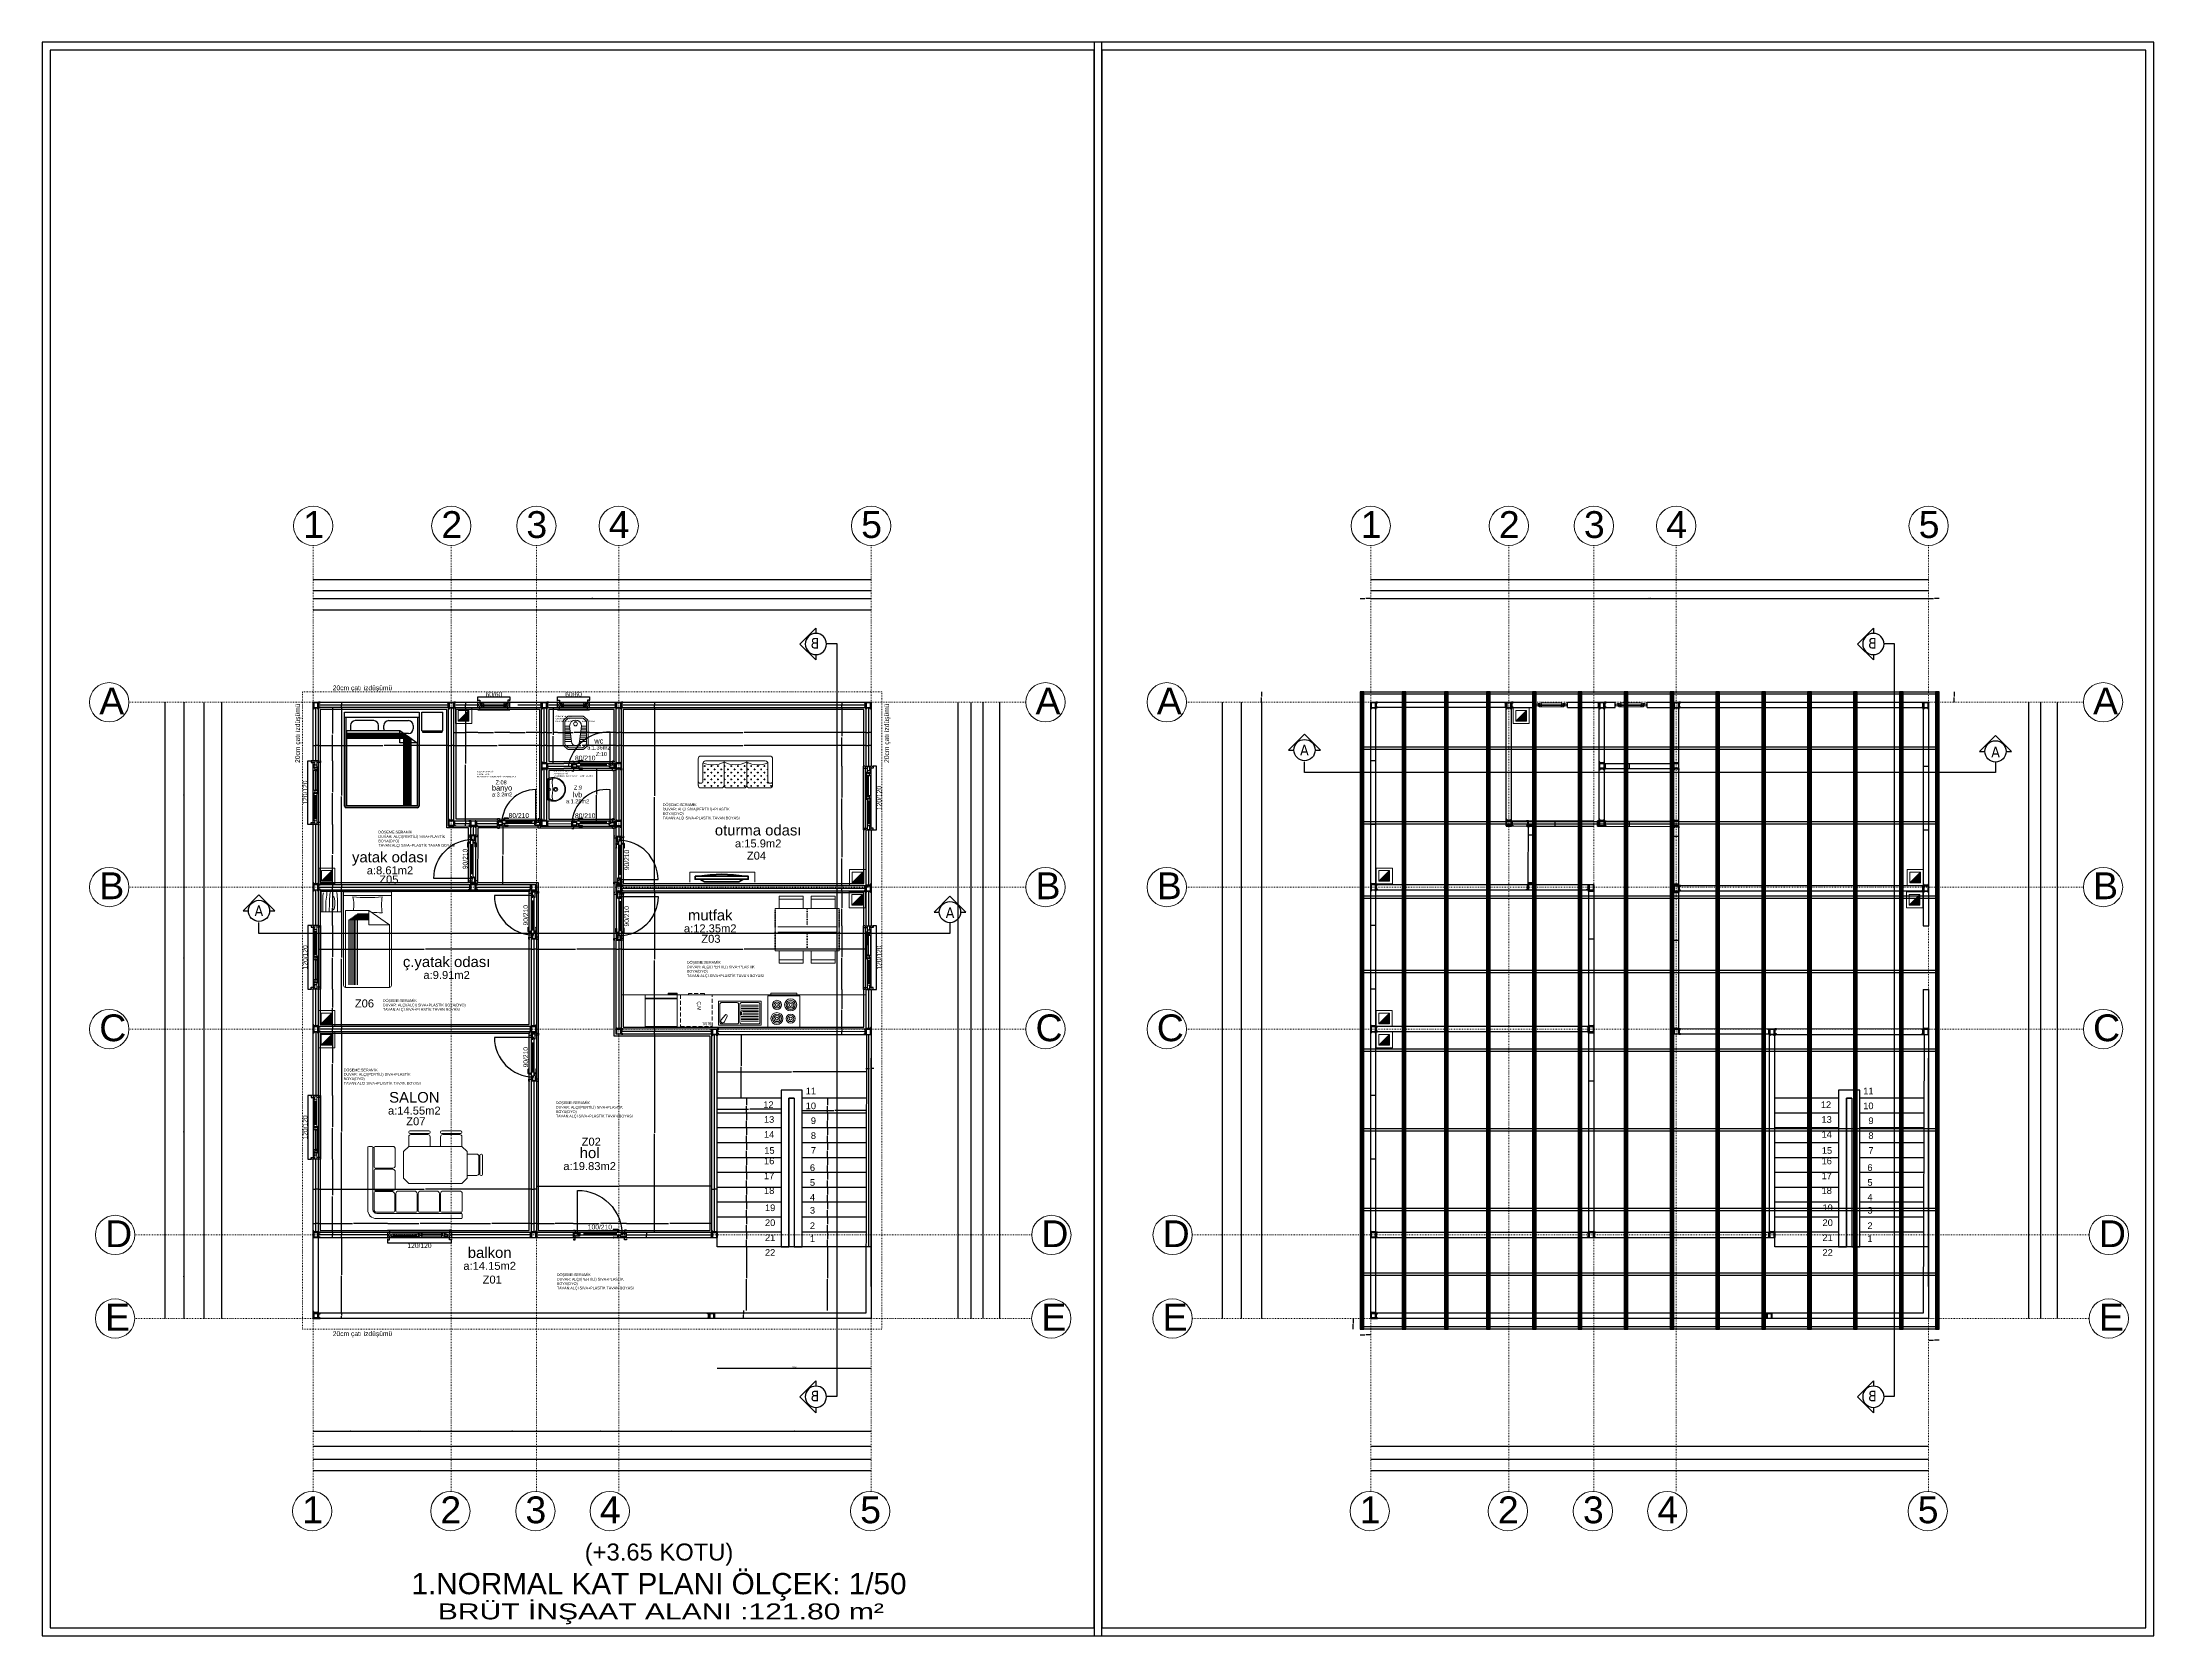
# Model space of a CAD drawing. Header units: centimetres. Extents: x -373760 to 14750, y -122502 to 29584.
# Drawn here: x -295469 to -255736, y -86589 to -56589 of the extents above; entities that cross this region are included whole.
import ezdxf
from ezdxf.enums import TextEntityAlignment as Align

# ---------------------------------------------------------------- set-up
doc = ezdxf.new("R2010")
doc.units = ezdxf.units.CM
for name, pattern in [('ACAD_ISO03W100', [30, 12, -18]), ('ACAD_ISO07W100', [3, 0, -3]), ('DUZ', [0]), ('HIDDENX2', [0.75, 0.5, -0.25])]:
    doc.linetypes.add(name, pattern=pattern)
for name, color, linetype, lineweight in [('AKSLAR-P', 211, 'Continuous', 9), ('DOGRAMA', 4, 'Continuous', 20), ('duvar', 10, 'Continuous', 25), ('KAPI', 205, 'Continuous', 25), ('KESİT CIZGILERİ-P', 35, 'Continuous', 25), ('MS YAZI', 7, 'DUZ', 15), ('PENCERE', 5, 'Continuous', 13), ('plan', 7, 'Continuous', 40), ('plan tefriş', 7, 'Continuous', 5), ('TEFRIS -P', 173, 'Continuous', 9), ('TEFRIS -P @ 1', 173, 'Continuous', 9), ('TEFRIS_TWA', 173, 'Continuous', 9), ('YAZI_MIMARI_GENEL_TWA', 253, 'Continuous', 9), ('YAZILAR-P', 173, 'Continuous', 9), ('ÖLÇÜ', 3, 'Continuous', 25), ('Ölçü iç KGK', 124, 'Continuous', 20)]:
    doc.layers.add(name, color=color, linetype=linetype, lineweight=lineweight)
for name, color, linetype in [('alan', 7, 'Continuous'), ('CER', 4, 'Continuous'), ('dog', 30, 'Continuous'), ('duvar-kesim', 7, 'Continuous'), ('kapi-yazi', 7, 'Continuous'), ('Kolon', 7, 'Continuous'), ('LCAD_ROOF', 3, 'Continuous'), ('mahal', 7, 'Continuous'), ('MERDİVEN1', 9, 'Continuous'), ('MH', 20, 'Continuous'), ('Oda', 7, 'Continuous'), ('penc-yazi', 7, 'Continuous'), ('siva', 121, 'Continuous'), ('TASYUNU-P', 40, 'Continuous'), ('TEFRIS', 11, 'Continuous')]:
    doc.layers.add(name, color=color, linetype=linetype)
doc.layers.add('Öçü', color=7, linetype='Continuous', lineweight=18, true_color=0xd1cbad)
doc.styles.add('15 LİK', font='tahoma.ttf', dxfattribs={"height": 15})
doc.styles.add('AURA Swiss CnBT', font='swissc.ttf')
doc.styles.get("Standard").update_dxf_attribs({"font": 'arial.ttf'})
doc.styles.add('YAZI', font='arial.ttf', dxfattribs={"height": 34})
doc.linetypes.add('BATTING', pattern='A,0.00254,-2.54,[134,ltypeshp.shx,S=2.54,R=0,X=-2.54,Y=0],-5.08,[134,ltypeshp.shx,S=2.54,R=180,X=2.54,Y=0],-2.54', length=10.16254)
doc.dimstyles.new('Aydın İç Ölçü', dxfattribs={"dimtxt": 7, "dimasz": 3, "dimexe": 0.18, "dimexo": 0.0625, "dimgap": 1, "dimtad": 0, "dimdec": 0, "dimzin": 0, "dimdsep": 46, "dimtxsty": 'Standard', "dimblk": 'DOT', "dimcen": 1, "dimse1": 1, "dimse2": 1, "dimclrd": 256, "dimclrt": 6, "dimadec": 0, "dimazin": 0, "dimtfac": 1, "dimtdec": 0, "dimtix": 1, "dimtofl": 0, "dimtmove": 0, "dimatfit": 3, "dimldrblk": 'DOT', "dimfxl": 1, "dimtolj": 1, "dimtzin": 0, "dimarcsym": 0})
doc.dimstyles.new('aydın ölçü', dxfattribs={"dimtxt": 10, "dimasz": 2.5, "dimexe": 5, "dimexo": 5, "dimtad": 1, "dimdec": 0, "dimtxsty": 'Standard', "dimblk": 'ARCHTICK', "dimcen": 2.5, "dimse1": 1, "dimse2": 1, "dimadec": 0, "dimazin": 0, "dimtfac": 1, "dimtdec": 0, "dimtix": 1, "dimtmove": 0, "dimatfit": 3, "dimfxl": 5, "dimfxlon": 1, "dimarcsym": 0})
doc.dimstyles.new('VAZİYET2', dxfattribs={"dimtxt": 30, "dimasz": 2.5, "dimexe": 5, "dimexo": 5, "dimtad": 1, "dimdec": 0, "dimtxsty": 'Standard', "dimblk": 'ARCHTICK', "dimcen": 2.5, "dimse1": 1, "dimse2": 1, "dimadec": 0, "dimazin": 0, "dimtfac": 1, "dimtdec": 0, "dimtix": 1, "dimtmove": 0, "dimatfit": 3, "dimfxl": 5, "dimfxlon": 1, "dimarcsym": 0})

# ---------------------------------------------------------------- blocks, each defined once
blk = doc.blocks.new('A$C3BC07BB8')
at = {"layer": 'TEFRIS', "lineweight": 40}
blk.add_lwpolyline([(0, 17.8), (14.1, 17.8), (28.2, 25.2), (131.8, 25.2), (145.9, 17.8), (160, 17.8)], dxfattribs=at)
blk.add_lwpolyline([(0, 8.9), (160, 8.9), (160, 17.8), (0, 17.8)], close=True, dxfattribs=at)
blk.add_arc((80.4, 410.3), 407.3, 260.20984, 279.79016, dxfattribs=at)
blk = doc.blocks.new('dfsscxvcvxvxcxv')
at = {"layer": 'plan', "lineweight": 5}
for p, q in [((56133.7, 958.8, 0), (56152.2, 958.8, 0.1)), ((56133.7, 836.3, 0), (56152.2, 836.3, 0))]:
    blk.add_line(p, q, dxfattribs=at)
at = {"layer": 'plan tefriş', "lineweight": 5, "extrusion": (0.00107, -3.26589e-05, 0.999999)}
blk.add_line((56133.7, 958.8, 0), (56133.7, 836.3, 0), dxfattribs=at)
at = {"layer": 'plan tefriş', "lineweight": 5, "extrusion": (0.00107, -3.26589e-05, 0.999999), "xscale": 0.6250000227301578, "yscale": 0.6250000227301578, "zscale": 0.6250000227301578, "rotation": 270.0292730947643}
blk.add_blockref('A$C3BC07BB8', (56135.6, 948.6, 60), dxfattribs=at)
blk = doc.blocks.new('*U151')
at = {"layer": 'TEFRIS_TWA'}
for p, q in [((0, -52.1), (60, -52.1)), ((0, -53.7), (60, -53.7)), ((45.7, -60), (45.7, -60.9)), ((45.7, -60), (45.7, -60.9)), ((54.6, -60.9), (54.6, -60)), ((54.6, -60.9), (54.6, -60))]:
    blk.add_line(p, q, dxfattribs=at)
for points in [[(60, -60), (60, 0), (0, 0), (0, -60)], [(60, -62.7), (43, -62.7), (43, -60.9), (60, -60.9)]]:
    blk.add_lwpolyline(points, close=True, dxfattribs=at)
for points in [[(54.6, -60), (60, -60), (60, 0), (0, 0), (0, -60), (45.7, -60)], [(54.6, -60.9), (60, -60.9), (60, -62.7), (43, -62.7), (43, -60.9), (45.7, -60.9)]]:
    blk.add_lwpolyline(points, dxfattribs=at)
blk = doc.blocks.new('*U150')
at = {"layer": 'TEFRIS_TWA'}
for p, q in [((17.1, -60), (17.1, -61.4)), ((42.9, -60), (42.9, -61.4))]:
    blk.add_line(p, q, dxfattribs=at)
for points in [[(60, 0), (60, -60), (0, -60), (0, 0)], [(17.1, -60), (0, -60), (0, 0), (60, 0), (60, -60), (42.9, -60), (42.9, -61.4), (54.3, -61.4), (54.3, -65), (5.7, -65), (5.7, -61.4), (17.1, -61.4)], [(5.7, -61.4), (54.3, -61.4), (54.3, -65), (5.7, -65)]]:
    blk.add_lwpolyline(points, close=True, dxfattribs=at)
for centre, radius in [((17.1, -17.1), 11.4), ((17.1, -17.1), 8.57), ((17.1, -42.9), 8.57), ((17.1, -17.1), 5.71), ((17.1, -42.9), 5.71), ((17.1, -17.1), 2.86), ((42.9, -42.9), 11.4), ((42.9, -17.1), 8.57), ((42.9, -42.9), 8.57), ((42.9, -17.1), 5.71), ((42.9, -42.9), 5.71), ((42.9, -17.1), 2.86), ((17.1, -42.9), 2.86), ((42.9, -42.9), 2.86)]:
    blk.add_circle(centre, radius, dxfattribs=at)
blk = doc.blocks.new('*U152')
at = {"layer": 'TEFRIS_TWA', "linetype": 'Continuous', "lineweight": 5}
for p, q in [((5, -7.5), (37.4, -7.5)), ((5, -10.5), (37.4, -10.5)), ((5, -13.5), (37.4, -13.5)), ((5, -16.5), (37.4, -16.5)), ((5, -19.5), (34.9, -19.5)), ((5, -22.5), (34.2, -22.5)), ((5, -25.6), (34.9, -25.6)), ((5, -28.6), (37.4, -28.6)), ((5, -31.6), (37.4, -31.6)), ((5, -34.6), (37.4, -34.6)), ((37.4, -37.6), (5, -37.6))]:
    blk.add_line(p, q, dxfattribs=at)
at = {"layer": 'TEFRIS_TWA'}
blk.add_lwpolyline([(0, -45), (80, -45), (80, 0), (0, 0)], close=True, dxfattribs=at)
at = {"layer": 'TEFRIS_TWA', "linetype": 'Continuous', "lineweight": 5}
for points in [[(39.9, -5), (39.9, -40, -0.415041), (37.4, -42.5), (5, -42.5, -0.415041), (2.5, -40), (2.5, -5, -0.414214), (5, -2.5), (37.4, -2.5, -0.414214)], [(42.4, -5), (42.4, -40, 0.415041), (44.9, -42.5), (75, -42.5, 0.415041), (77.5, -40), (77.5, -5, 0.414214), (75, -2.5), (44.9, -2.5, 0.414214)]]:
    blk.add_lwpolyline(points, format="xyb", close=True, dxfattribs=at)
at = {"layer": 'TEFRIS_TWA', "linetype": 'Continuous', "lineweight": 18, "flags": 128}
blk.add_lwpolyline([(37.5, -19.7), (38.3, -19.7, -0.414214), (39.1, -20.5), (39.1, -24.5, -0.414214), (38.3, -25.4), (37.5, -25.4, -0.414214), (36.7, -24.5), (36.7, -20.5, -0.414214)], format="xyb", close=True, dxfattribs=at)
at = {"layer": 'TEFRIS_TWA', "linetype": 'Continuous', "lineweight": 5}
blk.add_lwpolyline([(69.1, -6.2), (64.2, -16.8, 1), (67.8, -19.1), (75.2, -10)], format="xyb", dxfattribs=at)
blk.add_arc((72.3, -7.8), 3.61, 320.2965, 156.0019, dxfattribs=at)
blk = doc.blocks.new('*U153')
at = {"layer": 'TEFRIS_TWA', "linetype": 'HIDDENX2', "ltscale": 15}
for points in [[(15.5, -60, 0.414214), (15, -60.5), (15, -62, 0.414214), (15.5, -62.5), (44.5, -62.5, 0.414214), (45, -62), (45, -60), (60, -60), (60, 0), (0, 0), (0, -60)], [(45, -60), (15.5, -60, 0.414214), (15, -60.5), (15, -62, 0.414214), (15.5, -62.5), (44.5, -62.5, 0.414214), (45, -62)]]:
    blk.add_lwpolyline(points, format="xyb", close=True, dxfattribs=at)
at = {"layer": 'YAZI_MIMARI_GENEL_TWA', "insert": (2.2, -2.7), "char_height": 6, "attachment_point": 1}
blk.add_mtext_dynamic_manual_height_columns('B.M.', width=17.608, gutter_width=12.5, heights=[0], dxfattribs=at)
blk = doc.blocks.new('*U154')
for p, q in [((-63.2, 112.5), (-40, 112.5)), ((-63.2, 67.5), (-63.2, 112.5)), ((-57.2, 112.5), (-57.2, 67.5)), ((63.2, 112.5), (40, 112.5)), ((57.2, 112.5), (57.2, 67.5)), ((63.2, 67.5), (63.2, 112.5)), ((-40, 67.5), (-63.2, 67.5)), ((-63.2, 52.5), (-40, 52.5)), ((-63.2, 7.5), (-63.2, 52.5)), ((-57.2, 52.5), (-57.2, 7.5)), ((40, 67.5), (63.2, 67.5)), ((63.2, 52.5), (40, 52.5)), ((57.2, 52.5), (57.2, 7.5)), ((63.2, 7.5), (63.2, 52.5)), ((-40, 7.5), (-63.2, 7.5)), ((40, 7.5), (63.2, 7.5))]:
    blk.add_line(p, q)
blk.add_lwpolyline([(40, 120), (-40, 120), (-40, 0), (40, 0)], close=True)
at = {"linetype": 'ACAD_ISO07W100'}
for points in [[(-40, 60), (-5, 60), (-5, 120), (-40, 120)], [(40, 60), (5, 60), (5, 120), (40, 120)], [(-40, 60), (-5, 60), (-5, 0), (-40, 0)], [(40, 60), (5, 60), (5, 0), (40, 0)]]:
    blk.add_lwpolyline(points, dxfattribs=at)
blk = doc.blocks.new('_Dot')
at = {"color": 0, "linetype": 'ByBlock', "lineweight": -2}
blk.add_line((-0.5, 0), (-1, 0), dxfattribs=at)
at = {"color": 0, "linetype": 'ByBlock', "const_width": 0.5}
blk.add_lwpolyline([(-0.25, 0, 1), (0.25, 0, 1)], format="xyb", close=True, dxfattribs=at)
blk = doc.blocks.new('*D311')
at = {"layer": 'Defpoints', "color": 0, "transparency": 16777216}
for p in [(-282341, -80465), (-282341, -80615), (-282272, -80465)]:
    blk.add_point(p, dxfattribs=at)
at = {"layer": 'Ölçü iç KGK', "lineweight": -2, "transparency": 16777216}
for p, q in [((-282272, -80468), (-282272, -80532)), ((-282272, -80612), (-282272, -80549))]:
    blk.add_line(p, q, dxfattribs=at)
at = {"layer": 'Ölçü iç KGK', "lineweight": -2, "transparency": 16777216, "xscale": 3, "yscale": 3, "zscale": 3}
for p, rotation in [((-282272, -80465), 90), ((-282272, -80615), 270)]:
    blk.add_blockref('_Dot', p, dxfattribs=dict(at, rotation=rotation))
at = {"layer": 'Ölçü iç KGK', "color": 6, "transparency": 16777216, "insert": (-282272, -80540), "char_height": 7, "attachment_point": 5, "rotation": 90}
blk.add_mtext('\\A1;150', dxfattribs=at)
blk = doc.blocks.new('*D312')
at = {"layer": 'Defpoints', "color": 0, "transparency": 16777216}
for p in [(-282219, -79269), (-282219, -79269), (-283654, -80465)]:
    blk.add_point(p, dxfattribs=at)
at = {"layer": 'Ölçü iç KGK', "lineweight": -2, "transparency": 16777216}
for p, q in [((-282219, -79272), (-282219, -79856)), ((-282219, -80462), (-282219, -79878))]:
    blk.add_line(p, q, dxfattribs=at)
at = {"layer": 'Ölçü iç KGK', "lineweight": -2, "transparency": 16777216, "xscale": 3, "yscale": 3, "zscale": 3}
for p, rotation in [((-282219, -79269), 90), ((-282219, -80465), 270)]:
    blk.add_blockref('_Dot', p, dxfattribs=dict(at, rotation=rotation))
at = {"layer": 'Ölçü iç KGK', "color": 6, "transparency": 16777216, "insert": (-282219, -79867), "char_height": 7, "attachment_point": 5, "rotation": 90}
blk.add_mtext('\\A1;1197', dxfattribs=at)
blk = doc.blocks.new('*D313')
at = {"layer": 'Defpoints', "color": 0, "transparency": 16777216}
for p in [(-279970, -75908), (-279820, -75908), (-279820, -75908)]:
    blk.add_point(p, dxfattribs=at)
at = {"layer": 'Ölçü iç KGK', "lineweight": -2, "transparency": 16777216}
for p, q in [((-279967, -75908), (-279903, -75908)), ((-279823, -75908), (-279886, -75908))]:
    blk.add_line(p, q, dxfattribs=at)
at = {"layer": 'Ölçü iç KGK', "lineweight": -2, "transparency": 16777216, "xscale": 3, "yscale": 3, "zscale": 3, "rotation": 180}
blk.add_blockref('_Dot', (-279970, -75908), dxfattribs=at)
at = {"layer": 'Ölçü iç KGK', "lineweight": -2, "transparency": 16777216, "xscale": 3, "yscale": 3, "zscale": 3}
blk.add_blockref('_Dot', (-279820, -75908), dxfattribs=at)
at = {"layer": 'Ölçü iç KGK', "color": 6, "transparency": 16777216, "insert": (-279895, -75908), "char_height": 7, "attachment_point": 5}
blk.add_mtext('\\A1;150', dxfattribs=at)
blk = doc.blocks.new('*D314')
at = {"layer": 'Defpoints', "color": 0, "transparency": 16777216}
for p in [(-282319, -75266), (-282316, -75266), (-282316, -76469)]:
    blk.add_point(p, dxfattribs=at)
at = {"layer": 'Ölçü iç KGK', "lineweight": -2, "transparency": 16777216}
for p, q in [((-282319, -75269), (-282319, -75856)), ((-282319, -76466), (-282319, -75879))]:
    blk.add_line(p, q, dxfattribs=at)
at = {"layer": 'Ölçü iç KGK', "lineweight": -2, "transparency": 16777216, "xscale": 3, "yscale": 3, "zscale": 3}
for p, rotation in [((-282319, -75266), 90), ((-282319, -76469), 270)]:
    blk.add_blockref('_Dot', p, dxfattribs=dict(at, rotation=rotation))
at = {"layer": 'Ölçü iç KGK', "color": 6, "transparency": 16777216, "insert": (-282319, -75868), "char_height": 7, "attachment_point": 5, "rotation": 90}
blk.add_mtext('\\A1;1202', dxfattribs=at)
blk = doc.blocks.new('*D315')
at = {"layer": 'Defpoints', "color": 0, "transparency": 16777216}
for p in [(-280766, -79269), (-280693, -80466), (-280616, -80466)]:
    blk.add_point(p, dxfattribs=at)
at = {"layer": 'Ölçü iç KGK', "lineweight": -2, "transparency": 16777216}
for p, q in [((-280693, -79272), (-280693, -79856)), ((-280693, -80463), (-280693, -79878))]:
    blk.add_line(p, q, dxfattribs=at)
at = {"layer": 'Ölçü iç KGK', "lineweight": -2, "transparency": 16777216, "xscale": 3, "yscale": 3, "zscale": 3}
for p, rotation in [((-280693, -79269), 90), ((-280693, -80466), 270)]:
    blk.add_blockref('_Dot', p, dxfattribs=dict(at, rotation=rotation))
at = {"layer": 'Ölçü iç KGK', "color": 6, "transparency": 16777216, "insert": (-280693, -79867), "char_height": 7, "attachment_point": 5, "rotation": 90}
blk.add_mtext('\\A1;1197', dxfattribs=at)
blk = doc.blocks.new('*D316')
at = {"layer": 'Defpoints', "color": 0, "transparency": 16777216}
for p in [(-282760, -75964), (-279958, -75972), (-279958, -75972)]:
    blk.add_point(p, dxfattribs=at)
at = {"layer": 'Ölçü iç KGK', "lineweight": -2, "transparency": 16777216}
for p, q in [((-282757, -75972), (-281370, -75972)), ((-279961, -75972), (-281347, -75972))]:
    blk.add_line(p, q, dxfattribs=at)
at = {"layer": 'Ölçü iç KGK', "lineweight": -2, "transparency": 16777216, "xscale": 3, "yscale": 3, "zscale": 3, "rotation": 180}
blk.add_blockref('_Dot', (-282760, -75972), dxfattribs=at)
at = {"layer": 'Ölçü iç KGK', "lineweight": -2, "transparency": 16777216, "xscale": 3, "yscale": 3, "zscale": 3}
blk.add_blockref('_Dot', (-279958, -75972), dxfattribs=at)
at = {"layer": 'Ölçü iç KGK', "color": 6, "transparency": 16777216, "insert": (-281359, -75972), "char_height": 7, "attachment_point": 5}
blk.add_mtext('\\A1;2802', dxfattribs=at)
blk = doc.blocks.new('*D317')
at = {"layer": 'Defpoints', "color": 0, "transparency": 16777216}
for p in [(-281567, -76673), (-282767, -76749), (-281567, -76749)]:
    blk.add_point(p, dxfattribs=at)
at = {"layer": 'Ölçü iç KGK', "lineweight": -2, "transparency": 16777216}
for p, q in [((-282764, -76673), (-282178, -76673)), ((-281570, -76673), (-282156, -76673))]:
    blk.add_line(p, q, dxfattribs=at)
at = {"layer": 'Ölçü iç KGK', "lineweight": -2, "transparency": 16777216, "xscale": 3, "yscale": 3, "zscale": 3, "rotation": 180}
blk.add_blockref('_Dot', (-282767, -76673), dxfattribs=at)
at = {"layer": 'Ölçü iç KGK', "lineweight": -2, "transparency": 16777216, "xscale": 3, "yscale": 3, "zscale": 3}
blk.add_blockref('_Dot', (-281567, -76673), dxfattribs=at)
at = {"layer": 'Ölçü iç KGK', "color": 6, "transparency": 16777216, "insert": (-282167, -76673), "char_height": 7, "attachment_point": 5}
blk.add_mtext('\\A1;1200', dxfattribs=at)
blk = doc.blocks.new('*D318')
at = {"layer": 'Defpoints', "color": 0, "transparency": 16777216}
for p in [(-281167, -76749), (-279960, -76698), (-279960, -76752)]:
    blk.add_point(p, dxfattribs=at)
at = {"layer": 'Ölçü iç KGK', "lineweight": -2, "transparency": 16777216}
for p, q in [((-281164, -76698), (-280572, -76698)), ((-279963, -76698), (-280555, -76698))]:
    blk.add_line(p, q, dxfattribs=at)
at = {"layer": 'Ölçü iç KGK', "lineweight": -2, "transparency": 16777216, "xscale": 3, "yscale": 3, "zscale": 3, "rotation": 180}
blk.add_blockref('_Dot', (-281167, -76698), dxfattribs=at)
at = {"layer": 'Ölçü iç KGK', "lineweight": -2, "transparency": 16777216, "xscale": 3, "yscale": 3, "zscale": 3}
blk.add_blockref('_Dot', (-279960, -76698), dxfattribs=at)
at = {"layer": 'Ölçü iç KGK', "color": 6, "transparency": 16777216, "insert": (-280563, -76698), "char_height": 7, "attachment_point": 5}
blk.add_mtext('\\A1;120', dxfattribs=at)
blk = doc.blocks.new('*D319')
at = {"layer": 'Defpoints', "color": 0, "transparency": 16777216}
for p in [(-282219, -78989), (-282129, -78989), (-282129, -79269)]:
    blk.add_point(p, dxfattribs=at)
at = {"layer": 'Ölçü iç KGK', "lineweight": -2, "transparency": 16777216}
for p, q in [((-282219, -78992), (-282219, -79120)), ((-282219, -79266), (-282219, -79137))]:
    blk.add_line(p, q, dxfattribs=at)
at = {"layer": 'Ölçü iç KGK', "lineweight": -2, "transparency": 16777216, "xscale": 3, "yscale": 3, "zscale": 3}
for p, rotation in [((-282219, -78989), 90), ((-282219, -79269), 270)]:
    blk.add_blockref('_Dot', p, dxfattribs=dict(at, rotation=rotation))
at = {"layer": 'Ölçü iç KGK', "color": 6, "transparency": 16777216, "insert": (-282219, -79129), "char_height": 7, "attachment_point": 5, "rotation": 90}
blk.add_mtext('\\A1;280', dxfattribs=at)
blk = doc.blocks.new('*D320')
at = {"layer": 'Defpoints', "color": 0, "transparency": 16777216}
for p in [(-282219, -78709), (-282219, -78709), (-282129, -78989)]:
    blk.add_point(p, dxfattribs=at)
at = {"layer": 'Ölçü iç KGK', "lineweight": -2, "transparency": 16777216}
for p, q in [((-282219, -78712), (-282219, -78840)), ((-282219, -78986), (-282219, -78857))]:
    blk.add_line(p, q, dxfattribs=at)
at = {"layer": 'Ölçü iç KGK', "lineweight": -2, "transparency": 16777216, "xscale": 3, "yscale": 3, "zscale": 3}
for p, rotation in [((-282219, -78709), 90), ((-282219, -78989), 270)]:
    blk.add_blockref('_Dot', p, dxfattribs=dict(at, rotation=rotation))
at = {"layer": 'Ölçü iç KGK', "color": 6, "transparency": 16777216, "insert": (-282219, -78849), "char_height": 7, "attachment_point": 5, "rotation": 90}
blk.add_mtext('\\A1;280', dxfattribs=at)
blk = doc.blocks.new('*D321')
at = {"layer": 'Defpoints', "color": 0, "transparency": 16777216}
for p in [(-282219, -78429), (-282219, -78429), (-282219, -78709)]:
    blk.add_point(p, dxfattribs=at)
at = {"layer": 'Ölçü iç KGK', "lineweight": -2, "transparency": 16777216}
for p, q in [((-282219, -78432), (-282219, -78560)), ((-282219, -78706), (-282219, -78577))]:
    blk.add_line(p, q, dxfattribs=at)
at = {"layer": 'Ölçü iç KGK', "lineweight": -2, "transparency": 16777216, "xscale": 3, "yscale": 3, "zscale": 3}
for p, rotation in [((-282219, -78429), 90), ((-282219, -78709), 270)]:
    blk.add_blockref('_Dot', p, dxfattribs=dict(at, rotation=rotation))
at = {"layer": 'Ölçü iç KGK', "color": 6, "transparency": 16777216, "insert": (-282219, -78569), "char_height": 7, "attachment_point": 5, "rotation": 90}
blk.add_mtext('\\A1;280', dxfattribs=at)
blk = doc.blocks.new('*D322')
at = {"layer": 'Defpoints', "color": 0, "transparency": 16777216}
for p in [(-280693, -78989), (-280603, -78989), (-280603, -79269)]:
    blk.add_point(p, dxfattribs=at)
at = {"layer": 'Ölçü iç KGK', "lineweight": -2, "transparency": 16777216}
for p, q in [((-280693, -78992), (-280693, -79120)), ((-280693, -79266), (-280693, -79137))]:
    blk.add_line(p, q, dxfattribs=at)
at = {"layer": 'Ölçü iç KGK', "lineweight": -2, "transparency": 16777216, "xscale": 3, "yscale": 3, "zscale": 3}
for p, rotation in [((-280693, -78989), 90), ((-280693, -79269), 270)]:
    blk.add_blockref('_Dot', p, dxfattribs=dict(at, rotation=rotation))
at = {"layer": 'Ölçü iç KGK', "color": 6, "transparency": 16777216, "insert": (-280693, -79129), "char_height": 7, "attachment_point": 5, "rotation": 90}
blk.add_mtext('\\A1;280', dxfattribs=at)
blk = doc.blocks.new('*D323')
at = {"layer": 'Defpoints', "color": 0, "transparency": 16777216}
for p in [(-280693, -78709), (-280693, -78709), (-280603, -78989)]:
    blk.add_point(p, dxfattribs=at)
at = {"layer": 'Ölçü iç KGK', "lineweight": -2, "transparency": 16777216}
for p, q in [((-280693, -78712), (-280693, -78840)), ((-280693, -78986), (-280693, -78857))]:
    blk.add_line(p, q, dxfattribs=at)
at = {"layer": 'Ölçü iç KGK', "lineweight": -2, "transparency": 16777216, "xscale": 3, "yscale": 3, "zscale": 3}
for p, rotation in [((-280693, -78709), 90), ((-280693, -78989), 270)]:
    blk.add_blockref('_Dot', p, dxfattribs=dict(at, rotation=rotation))
at = {"layer": 'Ölçü iç KGK', "color": 6, "transparency": 16777216, "insert": (-280693, -78849), "char_height": 7, "attachment_point": 5, "rotation": 90}
blk.add_mtext('\\A1;280', dxfattribs=at)
blk = doc.blocks.new('*D324')
at = {"layer": 'Defpoints', "color": 0, "transparency": 16777216}
for p in [(-280693, -78429), (-280693, -78429), (-280693, -78709)]:
    blk.add_point(p, dxfattribs=at)
at = {"layer": 'Ölçü iç KGK', "lineweight": -2, "transparency": 16777216}
for p, q in [((-280693, -78432), (-280693, -78560)), ((-280693, -78706), (-280693, -78577))]:
    blk.add_line(p, q, dxfattribs=at)
at = {"layer": 'Ölçü iç KGK', "lineweight": -2, "transparency": 16777216, "xscale": 3, "yscale": 3, "zscale": 3}
for p, rotation in [((-280693, -78429), 90), ((-280693, -78709), 270)]:
    blk.add_blockref('_Dot', p, dxfattribs=dict(at, rotation=rotation))
at = {"layer": 'Ölçü iç KGK', "color": 6, "transparency": 16777216, "insert": (-280693, -78569), "char_height": 7, "attachment_point": 5, "rotation": 90}
blk.add_mtext('\\A1;280', dxfattribs=at)
blk = doc.blocks.new('*D325')
at = {"layer": 'Defpoints', "color": 0, "transparency": 16777216}
for p in [(-282219, -77029), (-282129, -77029), (-282129, -77309)]:
    blk.add_point(p, dxfattribs=at)
at = {"layer": 'Ölçü iç KGK', "lineweight": -2, "transparency": 16777216}
for p, q in [((-282219, -77032), (-282219, -77160)), ((-282219, -77306), (-282219, -77177))]:
    blk.add_line(p, q, dxfattribs=at)
at = {"layer": 'Ölçü iç KGK', "lineweight": -2, "transparency": 16777216, "xscale": 3, "yscale": 3, "zscale": 3}
for p, rotation in [((-282219, -77029), 90), ((-282219, -77309), 270)]:
    blk.add_blockref('_Dot', p, dxfattribs=dict(at, rotation=rotation))
at = {"layer": 'Ölçü iç KGK', "color": 6, "transparency": 16777216, "insert": (-282219, -77169), "char_height": 7, "attachment_point": 5, "rotation": 90}
blk.add_mtext('\\A1;280', dxfattribs=at)
blk = doc.blocks.new('*D326')
at = {"layer": 'Defpoints', "color": 0, "transparency": 16777216}
for p in [(-282219, -76749), (-282219, -76749), (-282129, -77029)]:
    blk.add_point(p, dxfattribs=at)
at = {"layer": 'Ölçü iç KGK', "lineweight": -2, "transparency": 16777216}
for p, q in [((-282219, -76752), (-282219, -76880)), ((-282219, -77026), (-282219, -76897))]:
    blk.add_line(p, q, dxfattribs=at)
at = {"layer": 'Ölçü iç KGK', "lineweight": -2, "transparency": 16777216, "xscale": 3, "yscale": 3, "zscale": 3}
for p, rotation in [((-282219, -76749), 90), ((-282219, -77029), 270)]:
    blk.add_blockref('_Dot', p, dxfattribs=dict(at, rotation=rotation))
at = {"layer": 'Ölçü iç KGK', "color": 6, "transparency": 16777216, "insert": (-282219, -76889), "char_height": 7, "attachment_point": 5, "rotation": 90}
blk.add_mtext('\\A1;280', dxfattribs=at)
blk = doc.blocks.new('*D327')
at = {"layer": 'Defpoints', "color": 0, "transparency": 16777216}
for p in [(-282219, -76469), (-282219, -76469), (-282219, -76749)]:
    blk.add_point(p, dxfattribs=at)
at = {"layer": 'Ölçü iç KGK', "lineweight": -2, "transparency": 16777216}
for p, q in [((-282219, -76472), (-282219, -76600)), ((-282219, -76746), (-282219, -76617))]:
    blk.add_line(p, q, dxfattribs=at)
at = {"layer": 'Ölçü iç KGK', "lineweight": -2, "transparency": 16777216, "xscale": 3, "yscale": 3, "zscale": 3}
for p, rotation in [((-282219, -76469), 90), ((-282219, -76749), 270)]:
    blk.add_blockref('_Dot', p, dxfattribs=dict(at, rotation=rotation))
at = {"layer": 'Ölçü iç KGK', "color": 6, "transparency": 16777216, "insert": (-282219, -76609), "char_height": 7, "attachment_point": 5, "rotation": 90}
blk.add_mtext('\\A1;280', dxfattribs=at)
blk = doc.blocks.new('*D328')
at = {"layer": 'Defpoints', "color": 0, "transparency": 16777216}
for p in [(-280695, -77029), (-280605, -77029), (-280605, -77309)]:
    blk.add_point(p, dxfattribs=at)
at = {"layer": 'Ölçü iç KGK', "lineweight": -2, "transparency": 16777216}
for p, q in [((-280695, -77032), (-280695, -77160)), ((-280695, -77306), (-280695, -77177))]:
    blk.add_line(p, q, dxfattribs=at)
at = {"layer": 'Ölçü iç KGK', "lineweight": -2, "transparency": 16777216, "xscale": 3, "yscale": 3, "zscale": 3}
for p, rotation in [((-280695, -77029), 90), ((-280695, -77309), 270)]:
    blk.add_blockref('_Dot', p, dxfattribs=dict(at, rotation=rotation))
at = {"layer": 'Ölçü iç KGK', "color": 6, "transparency": 16777216, "insert": (-280695, -77169), "char_height": 7, "attachment_point": 5, "rotation": 90}
blk.add_mtext('\\A1;280', dxfattribs=at)
blk = doc.blocks.new('*D329')
at = {"layer": 'Defpoints', "color": 0, "transparency": 16777216}
for p in [(-280695, -76749), (-280695, -76749), (-280605, -77029)]:
    blk.add_point(p, dxfattribs=at)
at = {"layer": 'Ölçü iç KGK', "lineweight": -2, "transparency": 16777216}
for p, q in [((-280695, -76752), (-280695, -76880)), ((-280695, -77026), (-280695, -76897))]:
    blk.add_line(p, q, dxfattribs=at)
at = {"layer": 'Ölçü iç KGK', "lineweight": -2, "transparency": 16777216, "xscale": 3, "yscale": 3, "zscale": 3}
for p, rotation in [((-280695, -76749), 90), ((-280695, -77029), 270)]:
    blk.add_blockref('_Dot', p, dxfattribs=dict(at, rotation=rotation))
at = {"layer": 'Ölçü iç KGK', "color": 6, "transparency": 16777216, "insert": (-280695, -76889), "char_height": 7, "attachment_point": 5, "rotation": 90}
blk.add_mtext('\\A1;280', dxfattribs=at)
blk = doc.blocks.new('*D330')
at = {"layer": 'Defpoints', "color": 0, "transparency": 16777216}
for p in [(-280695, -76469), (-280695, -76469), (-280695, -76749)]:
    blk.add_point(p, dxfattribs=at)
at = {"layer": 'Ölçü iç KGK', "lineweight": -2, "transparency": 16777216}
for p, q in [((-280695, -76472), (-280695, -76600)), ((-280695, -76746), (-280695, -76617))]:
    blk.add_line(p, q, dxfattribs=at)
at = {"layer": 'Ölçü iç KGK', "lineweight": -2, "transparency": 16777216, "xscale": 3, "yscale": 3, "zscale": 3}
for p, rotation in [((-280695, -76469), 90), ((-280695, -76749), 270)]:
    blk.add_blockref('_Dot', p, dxfattribs=dict(at, rotation=rotation))
at = {"layer": 'Ölçü iç KGK', "color": 6, "transparency": 16777216, "insert": (-280695, -76609), "char_height": 7, "attachment_point": 5, "rotation": 90}
blk.add_mtext('\\A1;280', dxfattribs=at)
blk = doc.blocks.new('*D331')
at = {"layer": 'Defpoints', "color": 0, "transparency": 16777216}
for p in [(-282219, -77309), (-282129, -77309), (-282129, -77589)]:
    blk.add_point(p, dxfattribs=at)
at = {"layer": 'Ölçü iç KGK', "lineweight": -2, "transparency": 16777216}
for p, q in [((-282219, -77312), (-282219, -77440)), ((-282219, -77586), (-282219, -77457))]:
    blk.add_line(p, q, dxfattribs=at)
at = {"layer": 'Ölçü iç KGK', "lineweight": -2, "transparency": 16777216, "xscale": 3, "yscale": 3, "zscale": 3}
for p, rotation in [((-282219, -77309), 90), ((-282219, -77589), 270)]:
    blk.add_blockref('_Dot', p, dxfattribs=dict(at, rotation=rotation))
at = {"layer": 'Ölçü iç KGK', "color": 6, "transparency": 16777216, "insert": (-282219, -77449), "char_height": 7, "attachment_point": 5, "rotation": 90}
blk.add_mtext('\\A1;280', dxfattribs=at)
blk = doc.blocks.new('*D332')
at = {"layer": 'Defpoints', "color": 0, "transparency": 16777216}
for p in [(-282219, -77589), (-282129, -77589), (-282129, -77869)]:
    blk.add_point(p, dxfattribs=at)
at = {"layer": 'Ölçü iç KGK', "lineweight": -2, "transparency": 16777216}
for p, q in [((-282219, -77592), (-282219, -77720)), ((-282219, -77866), (-282219, -77737))]:
    blk.add_line(p, q, dxfattribs=at)
at = {"layer": 'Ölçü iç KGK', "lineweight": -2, "transparency": 16777216, "xscale": 3, "yscale": 3, "zscale": 3}
for p, rotation in [((-282219, -77589), 90), ((-282219, -77869), 270)]:
    blk.add_blockref('_Dot', p, dxfattribs=dict(at, rotation=rotation))
at = {"layer": 'Ölçü iç KGK', "color": 6, "transparency": 16777216, "insert": (-282219, -77729), "char_height": 7, "attachment_point": 5, "rotation": 90}
blk.add_mtext('\\A1;280', dxfattribs=at)
blk = doc.blocks.new('*D333')
at = {"layer": 'Defpoints', "color": 0, "transparency": 16777216}
for p in [(-282219, -77869), (-282129, -77869), (-282129, -78149)]:
    blk.add_point(p, dxfattribs=at)
at = {"layer": 'Ölçü iç KGK', "lineweight": -2, "transparency": 16777216}
for p, q in [((-282219, -77872), (-282219, -78000)), ((-282219, -78146), (-282219, -78017))]:
    blk.add_line(p, q, dxfattribs=at)
at = {"layer": 'Ölçü iç KGK', "lineweight": -2, "transparency": 16777216, "xscale": 3, "yscale": 3, "zscale": 3}
for p, rotation in [((-282219, -77869), 90), ((-282219, -78149), 270)]:
    blk.add_blockref('_Dot', p, dxfattribs=dict(at, rotation=rotation))
at = {"layer": 'Ölçü iç KGK', "color": 6, "transparency": 16777216, "insert": (-282219, -78009), "char_height": 7, "attachment_point": 5, "rotation": 90}
blk.add_mtext('\\A1;280', dxfattribs=at)
blk = doc.blocks.new('*D334')
at = {"layer": 'Defpoints', "color": 0, "transparency": 16777216}
for p in [(-282219, -78149), (-282129, -78149), (-282129, -78429)]:
    blk.add_point(p, dxfattribs=at)
at = {"layer": 'Ölçü iç KGK', "lineweight": -2, "transparency": 16777216}
for p, q in [((-282219, -78152), (-282219, -78280)), ((-282219, -78426), (-282219, -78297))]:
    blk.add_line(p, q, dxfattribs=at)
at = {"layer": 'Ölçü iç KGK', "lineweight": -2, "transparency": 16777216, "xscale": 3, "yscale": 3, "zscale": 3}
for p, rotation in [((-282219, -78149), 90), ((-282219, -78429), 270)]:
    blk.add_blockref('_Dot', p, dxfattribs=dict(at, rotation=rotation))
at = {"layer": 'Ölçü iç KGK', "color": 6, "transparency": 16777216, "insert": (-282219, -78289), "char_height": 7, "attachment_point": 5, "rotation": 90}
blk.add_mtext('\\A1;280', dxfattribs=at)
blk = doc.blocks.new('*D335')
at = {"layer": 'Defpoints', "color": 0, "transparency": 16777216}
for p in [(-280695, -77309), (-280605, -77309), (-280605, -77589)]:
    blk.add_point(p, dxfattribs=at)
at = {"layer": 'Ölçü iç KGK', "lineweight": -2, "transparency": 16777216}
for p, q in [((-280695, -77312), (-280695, -77440)), ((-280695, -77586), (-280695, -77457))]:
    blk.add_line(p, q, dxfattribs=at)
at = {"layer": 'Ölçü iç KGK', "lineweight": -2, "transparency": 16777216, "xscale": 3, "yscale": 3, "zscale": 3}
for p, rotation in [((-280695, -77309), 90), ((-280695, -77589), 270)]:
    blk.add_blockref('_Dot', p, dxfattribs=dict(at, rotation=rotation))
at = {"layer": 'Ölçü iç KGK', "color": 6, "transparency": 16777216, "insert": (-280695, -77449), "char_height": 7, "attachment_point": 5, "rotation": 90}
blk.add_mtext('\\A1;280', dxfattribs=at)
blk = doc.blocks.new('*D336')
at = {"layer": 'Defpoints', "color": 0, "transparency": 16777216}
for p in [(-280695, -77589), (-280605, -77589), (-280605, -77869)]:
    blk.add_point(p, dxfattribs=at)
at = {"layer": 'Ölçü iç KGK', "lineweight": -2, "transparency": 16777216}
for p, q in [((-280695, -77592), (-280695, -77720)), ((-280695, -77866), (-280695, -77737))]:
    blk.add_line(p, q, dxfattribs=at)
at = {"layer": 'Ölçü iç KGK', "lineweight": -2, "transparency": 16777216, "xscale": 3, "yscale": 3, "zscale": 3}
for p, rotation in [((-280695, -77589), 90), ((-280695, -77869), 270)]:
    blk.add_blockref('_Dot', p, dxfattribs=dict(at, rotation=rotation))
at = {"layer": 'Ölçü iç KGK', "color": 6, "transparency": 16777216, "insert": (-280695, -77729), "char_height": 7, "attachment_point": 5, "rotation": 90}
blk.add_mtext('\\A1;280', dxfattribs=at)
blk = doc.blocks.new('*D337')
at = {"layer": 'Defpoints', "color": 0, "transparency": 16777216}
for p in [(-280695, -77869), (-280605, -77869), (-280605, -78149)]:
    blk.add_point(p, dxfattribs=at)
at = {"layer": 'Ölçü iç KGK', "lineweight": -2, "transparency": 16777216}
for p, q in [((-280695, -77872), (-280695, -78000)), ((-280695, -78146), (-280695, -78017))]:
    blk.add_line(p, q, dxfattribs=at)
at = {"layer": 'Ölçü iç KGK', "lineweight": -2, "transparency": 16777216, "xscale": 3, "yscale": 3, "zscale": 3}
for p, rotation in [((-280695, -77869), 90), ((-280695, -78149), 270)]:
    blk.add_blockref('_Dot', p, dxfattribs=dict(at, rotation=rotation))
at = {"layer": 'Ölçü iç KGK', "color": 6, "transparency": 16777216, "insert": (-280695, -78009), "char_height": 7, "attachment_point": 5, "rotation": 90}
blk.add_mtext('\\A1;280', dxfattribs=at)
blk = doc.blocks.new('*D338')
at = {"layer": 'Defpoints', "color": 0, "transparency": 16777216}
for p in [(-280695, -78149), (-280605, -78149), (-280605, -78429)]:
    blk.add_point(p, dxfattribs=at)
at = {"layer": 'Ölçü iç KGK', "lineweight": -2, "transparency": 16777216}
for p, q in [((-280695, -78152), (-280695, -78280)), ((-280695, -78426), (-280695, -78297))]:
    blk.add_line(p, q, dxfattribs=at)
at = {"layer": 'Ölçü iç KGK', "lineweight": -2, "transparency": 16777216, "xscale": 3, "yscale": 3, "zscale": 3}
for p, rotation in [((-280695, -78149), 90), ((-280695, -78429), 270)]:
    blk.add_blockref('_Dot', p, dxfattribs=dict(at, rotation=rotation))
at = {"layer": 'Ölçü iç KGK', "color": 6, "transparency": 16777216, "insert": (-280695, -78289), "char_height": 7, "attachment_point": 5, "rotation": 90}
blk.add_mtext('\\A1;280', dxfattribs=at)
blk = doc.blocks.new('fm-door1')
at = {"linetype": 'Continuous'}
for p, q in [((0, 2.5), (0, -2.5)), ((10, 2.5), (0, 2.5)), ((8, 3.2), (8, 0)), ((8.4, 2.8), (12.8, 2.8)), ((9, 5), (91, 5)), ((9, 5), (9, 3)), ((10, 3), (9, 3)), ((10, 3), (10, -0.5)), ((10, 3), (10, -0.5)), ((10, 0), (90, 0)), ((19, 5), (19, 0)), ((81, 5), (81, 0)), ((91, 3), (90, 3)), ((90, 3), (90, -0.5)), ((90, 2.5), (100, 2.5)), ((91, 5), (91, 3)), ((100, 2.5), (100, -2.5)), ((11, -2.5), (0, -2.5)), ((10, -0.5), (11, -0.5)), ((11, -0.5), (10, -0.5)), ((11, -0.5), (11, -2.5)), ((11, -2.5), (11, -0.5)), ((89, -2.5), (89, -0.5)), ((89, -0.5), (90, -0.5)), ((89, -2.5), (100, -2.5))]:
    blk.add_line(p, q, dxfattribs=at)
at = {"color": 8, "linetype": 'Continuous'}
for p, q in [((19, 3.5), (81, 3.5)), ((19, 1.5), (81, 1.5))]:
    blk.add_line(p, q, dxfattribs=at)
at = {"linetype": 'Continuous'}
for points in [[(85.8, 5.8), (85.8, 8.9, 0.414214), (84.2, 10.4), (75.9, 10.4, 1), (75.9, 8.9), (83.5, 8.9, -0.414214), (84.2, 8.1), (84.2, 5.8)], [(85.8, -0.8), (85.8, -3.9, -0.414214), (84.2, -5.4), (75.9, -5.4, -1), (75.9, -3.9), (83.5, -3.9, 0.414214), (84.2, -3.1), (84.2, -0.8)]]:
    blk.add_lwpolyline(points, format="xyb", dxfattribs=at)
for points in [[(86.9, 5), (86.9, 5.8), (83.1, 5.8), (83.1, 5)], [(86.9, 0), (86.9, -0.8), (83.1, -0.8), (83.1, 0)]]:
    blk.add_lwpolyline(points, dxfattribs=at)
blk.add_circle((8.4, 3.2), 0.426, dxfattribs=at)
blk = doc.blocks.new('fm-win2')
at = {"color": 8, "linetype": 'Continuous'}
for p, q in [((11, 1.4), (11, 0.2)), ((11, 1.4), (54.3, 1.4)), ((11, 0.2), (54.3, 0.2)), ((12, 1.4), (12, 0.2)), ((12.8, 3), (52.5, 3)), ((53.3, 1.4), (53.3, 0.2)), ((54.3, 1.4), (54.3, 0.2)), ((63.9, 0.3), (63.9, -0.9)), ((63.9, 0.3), (103.2, 0.3)), ((64.9, 0.3), (64.9, -0.9)), ((102.2, 0.3), (102.2, -0.9)), ((103.2, 0.3), (103.2, -0.9)), ((12.9, -1.9), (52.3, -1.9)), ((63.9, -0.9), (103.2, -0.9)), ((65.4, -3.3), (101.6, -3.3))]:
    blk.add_line(p, q, dxfattribs=at)
at = {"linetype": 'Continuous'}
for points in [[(7, -1.8), (0, -1.8), (0, 1.8), (7, 1.8)], [(7.5, -1.7), (7.5, -0.1), (7.2, -0.1), (7.2, 0.2), (7.5, 0.2), (7.5, 0.7), (7.2, 0.7), (7.2, 1), (7.5, 1), (7.5, 2), (6.2, 2), (6.2, 2.7), (5.6, 2.7), (5.5, 2), (5.2, 2), (5.4, 3), (12.5, 3), (12.7, 2), (12.4, 2), (12.3, 2.7), (11.7, 2.7), (11.7, 2), (10.5, 2), (10.5, 1), (10.8, 1), (10.8, 0.7), (10.5, 0.7), (10.5, 0.2), (10.8, 0.2), (10.8, -0.1), (10.5, -0.1), (10.5, -1.7), (10.8, -1.7), (10.8, -2), (7.2, -2), (7.2, -1.7)], [(58, 2), (59.2, 2), (59.2, 2.7), (59.8, 2.7), (59.9, 2), (60.2, 2), (60, 3), (52.8, 3), (52.6, 2), (52.9, 2), (53, 2.7), (53.5, 2.7), (53.5, 2), (54.7, 2), (54.7, 1), (54.4, 1), (54.4, 0.7), (54.7, 0.7), (54.7, 0.2), (54.4, 0.2), (54.4, -0.1), (54.7, -0.1), (54.7, -1.7), (54.4, -1.7), (54.4, -2), (58.3, -2), (58.3, -1.7), (58, -1.7), (58, -0.1), (58.3, -0.1), (58.3, 0.2), (58, 0.2), (58, 0.7), (58.3, 0.7), (58.3, 1), (58, 1)], [(63.1, -1.2), (63.1, 0.9), (63.9, 0.9), (63.9, 1.6), (64.4, 1.6), (64.5, 0.9), (64.9, 0.9), (64.7, 1.9), (59.8, 1.9), (59.8, 1.6), (59.9, 1.6), (59.9, 0.8), (59.1, 0.8), (59.1, -0.2), (60.1, -0.2), (60.1, -1.8), (59.1, -1.8), (59.1, -2.3), (57.5, -2.3), (57.5, -3.5), (63.4, -3.5), (63.4, -3.2), (63.1, -3.2), (63.1, -1.4), (63.4, -1.4), (63.4, -1.2)], [(104, -1.4), (103.7, -1.4), (103.7, -1.2), (104, -1.2), (104, 0.9), (103.1, 0.9), (103.1, 1.6), (102.6, 1.6), (102.5, 0.9), (102.2, 0.9), (102.4, 1.9), (107.3, 1.9), (107.3, 1.6), (107.2, 1.6), (107.2, 0.8), (108, 0.8), (108, -0.2), (107, -0.2), (107, -1.8), (108, -1.8), (108, -2.3), (109.5, -2.3), (109.5, -3.5), (103.7, -3.5), (103.7, -3.2), (104, -3.2)], [(109, 0.7), (108.7, 0.7), (108.7, 1), (109, 1), (109, 2), (107.8, 2), (107.8, 2.7), (107.2, 2.7), (107.1, 2), (106.8, 2), (107, 3), (114.4, 3), (114.6, 2), (114.2, 2), (114.1, 2.7), (113.6, 2.7), (113.6, 2), (112.3, 2), (112.3, 1), (112.6, 1), (112.6, 0.7), (112.3, 0.7), (112.3, 0.2), (112.6, 0.2), (112.6, -0.1), (112.3, -0.1), (112.3, -1.7), (112.6, -1.7), (112.6, -2), (108.7, -2), (108.7, -1.7), (109, -1.7), (109, -0.1), (108.7, -0.1), (108.7, 0.2), (109, 0.2)], [(113, -1.8), (120, -1.8), (120, 1.8), (113, 1.8)]]:
    blk.add_lwpolyline(points, close=True, dxfattribs=at)
at = {"color": 8, "linetype": 'Continuous'}
blk.add_lwpolyline([(63.4, 1.9), (65.2, 3.7), (101.8, 3.7), (103.6, 1.9)], dxfattribs=at)
for points in [[(10.9, -1.4), (10.9, -1.9), (12.6, -1.9), (12.6, -0.5), (12.3, -0.5), (12.3, -1), (11.8, -1), (11.8, -0.5), (11.5, -0.5), (11.5, -1.1), (10.7, -1.1), (10.7, -0.5), (10.6, -0.5), (10.6, -1.4)], [(54.3, -1.4), (54.3, -1.9), (52.6, -1.9), (52.6, -0.5), (52.9, -0.5), (52.9, -1), (53.4, -1), (53.4, -0.5), (53.7, -0.5), (53.7, -1.1), (54.5, -1.1), (54.5, -0.5), (54.6, -0.5), (54.6, -1.4)], [(63.2, -2.4), (63.5, -2.4), (63.5, -3.3), (65.2, -3.3), (65.2, -1.6), (64.9, -1.6), (64.9, -2.1), (64.4, -2.1), (64.4, -1.6), (64.1, -1.6), (64.1, -2.1), (63.3, -2.1), (63.3, -1.6), (63.2, -1.6)], [(103.9, -2.4), (103.6, -2.4), (103.6, -3.3), (101.9, -3.3), (101.9, -1.6), (102.2, -1.6), (102.2, -2.1), (102.7, -2.1), (102.7, -1.6), (103, -1.6), (103, -2.1), (103.8, -2.1), (103.8, -1.6), (103.9, -1.6)]]:
    blk.add_lwpolyline(points, close=True, dxfattribs=at)
blk = doc.blocks.new('fm-win1')
at = {"linetype": 'Continuous'}
for p, q in [((5.7, 3), (5.5, 2)), ((5.5, 2), (5.8, 2)), ((5.7, 3), (12.5, 3)), ((5.8, 2), (5.9, 2.7)), ((5.9, 2.7), (6.5, 2.7)), ((6.5, 2.7), (6.5, 2)), ((6.5, 2), (7.5, 2)), ((7.5, 1), (7.2, 1)), ((7.2, 1), (7.2, 0.7)), ((7.2, 0.7), (7.5, 0.7)), ((7.5, 0.2), (7.2, 0.2)), ((7.2, 0.2), (7.2, -0.1)), ((7.5, 2), (7.5, 1)), ((7.5, 0.7), (7.5, 0.2)), ((11.7, 2), (10.5, 2)), ((10.5, 2), (10.5, 1)), ((10.5, 1), (10.8, 1)), ((10.5, 0.7), (10.5, 0.2)), ((10.8, 0.7), (10.5, 0.7)), ((10.5, 0.2), (10.8, 0.2)), ((10.8, 1), (10.8, 0.7)), ((10.8, 0.2), (10.8, -0.1)), ((12.3, 2.7), (11.7, 2.7)), ((11.7, 2.7), (11.7, 2)), ((12.6, 0.8), (11.8, 0.8)), ((11.8, 0.8), (11.8, -0.2)), ((12.4, 2), (12.3, 2.7)), ((12.7, 2), (12.4, 2)), ((12.5, 3), (12.7, 2)), ((17.4, 1.9), (12.5, 1.9)), ((12.5, 1.9), (12.5, 1.6)), ((12.5, 1.6), (12.6, 1.6)), ((12.6, 1.6), (12.6, 0.8)), ((15.8, 0.9), (16.6, 0.9)), ((15.8, -1.2), (15.8, 0.9)), ((16.6, 1.6), (17.2, 1.6)), ((16.6, 0.9), (16.6, 1.6)), ((17.2, 1.6), (17.3, 0.9)), ((17.3, 0.9), (17.6, 0.9)), ((17.6, 0.9), (17.4, 1.9)), ((82.4, 0.9), (82.6, 1.9)), ((82.7, 0.9), (82.4, 0.9)), ((82.6, 1.9), (87.5, 1.9)), ((82.8, 1.6), (82.7, 0.9)), ((83.4, 1.6), (82.8, 1.6)), ((83.4, 0.9), (83.4, 1.6)), ((84.2, 0.9), (83.4, 0.9)), ((84.2, -1.2), (84.2, 0.9)), ((87.5, 3), (87.3, 2)), ((87.3, 2), (87.6, 2)), ((87.4, 1.6), (87.4, 0.8)), ((87.5, 1.6), (87.4, 1.6)), ((87.4, 0.8), (88.2, 0.8)), ((94.3, 3), (87.5, 3)), ((87.5, 1.9), (87.5, 1.6)), ((87.6, 2), (87.7, 2.7)), ((87.7, 2.7), (88.3, 2.7)), ((88.2, 0.8), (88.2, -0.2)), ((88.3, 2.7), (88.3, 2)), ((88.3, 2), (89.5, 2)), ((89.5, 1), (89.2, 1)), ((89.2, 1), (89.2, 0.7)), ((89.2, 0.7), (89.5, 0.7)), ((89.5, 0.2), (89.2, 0.2)), ((89.2, 0.2), (89.2, -0.1)), ((89.5, 2), (89.5, 1)), ((89.5, 0.7), (89.5, 0.2)), ((92.5, 2), (92.5, 1)), ((93.5, 2), (92.5, 2)), ((92.5, 1), (92.8, 1)), ((92.8, 0.7), (92.5, 0.7)), ((92.5, 0.7), (92.5, 0.2)), ((92.5, 0.2), (92.8, 0.2)), ((92.8, 1), (92.8, 0.7)), ((92.8, 0.2), (92.8, -0.1)), ((93.5, 2.7), (93.5, 2)), ((94.1, 2.7), (93.5, 2.7)), ((94.2, 2), (94.1, 2.7)), ((94.5, 2), (94.2, 2)), ((94.3, 3), (94.5, 2)), ((7.2, -0.1), (7.5, -0.1)), ((7.5, -1.7), (7.2, -1.7)), ((7.2, -1.7), (7.2, -2)), ((7.2, -2), (10.8, -2)), ((7.5, -0.1), (7.5, -1.7)), ((11.8, -2.3), (10, -2.3)), ((10, -2.3), (10, -3.5)), ((10, -3.5), (16.1, -3.5)), ((10.5, -0.1), (10.5, -1.7)), ((10.8, -0.1), (10.5, -0.1)), ((10.5, -1.7), (10.8, -1.7)), ((10.8, -1.7), (10.8, -2)), ((11.8, -0.2), (12.8, -0.2)), ((12.8, -1.8), (11.8, -1.8)), ((11.8, -1.8), (11.8, -2.3)), ((12.8, -0.2), (12.8, -1.8)), ((16.1, -1.2), (15.8, -1.2)), ((15.8, -1.4), (16.1, -1.4)), ((15.8, -3.2), (15.8, -1.4)), ((16.1, -3.2), (15.8, -3.2)), ((16.1, -1.4), (16.1, -1.2)), ((16.1, -3.5), (16.1, -3.2)), ((83.9, -1.4), (83.9, -1.2)), ((83.9, -1.2), (84.2, -1.2)), ((84.2, -1.4), (83.9, -1.4)), ((83.9, -3.5), (83.9, -3.2)), ((83.9, -3.2), (84.2, -3.2)), ((90, -3.5), (83.9, -3.5)), ((84.2, -3.2), (84.2, -1.4)), ((87.2, -0.2), (87.2, -1.8)), ((88.2, -0.2), (87.2, -0.2)), ((87.2, -1.8), (88.2, -1.8)), ((88.2, -1.8), (88.2, -2.3)), ((88.2, -2.3), (90, -2.3)), ((89.2, -0.1), (89.5, -0.1)), ((89.5, -1.7), (89.2, -1.7)), ((89.2, -1.7), (89.2, -2)), ((92.8, -2), (89.2, -2)), ((89.5, -0.1), (89.5, -1.7)), ((90, -2.3), (90, -3.5)), ((92.8, -0.1), (92.5, -0.1)), ((92.5, -0.1), (92.5, -1.7)), ((92.5, -1.7), (92.8, -1.7)), ((92.8, -1.7), (92.8, -2))]:
    blk.add_line(p, q, dxfattribs=at)
at = {"color": 8, "linetype": 'Continuous'}
for p, q in [((15.9, 1.9), (17.7, 3.7)), ((83.4, 0.3), (16.6, 0.3)), ((16.6, 0.3), (16.6, -0.9)), ((17.6, 0.3), (17.6, -0.9)), ((82.3, 3.7), (17.7, 3.7)), ((84.1, 1.9), (82.3, 3.7)), ((82.4, 0.3), (82.4, -0.9)), ((83.4, 0.3), (83.4, -0.9)), ((15.9, -1.5), (15.9, -2.4)), ((16, -1.5), (15.9, -1.5)), ((15.9, -2.4), (16.2, -2.4)), ((16, -2.1), (16, -1.5)), ((16.8, -2.1), (16, -2.1)), ((16.2, -2.4), (16.2, -3.3)), ((16.2, -3.3), (17.9, -3.3)), ((83.4, -0.9), (16.6, -0.9)), ((16.8, -1.5), (16.8, -2.1)), ((17.1, -1.5), (16.8, -1.5)), ((17.1, -2), (17.1, -1.5)), ((17.6, -2), (17.1, -2)), ((17.6, -1.5), (17.6, -2)), ((17.9, -1.5), (17.6, -1.5)), ((17.9, -3.3), (17.9, -1.5)), ((81.9, -3.3), (18.1, -3.3)), ((82.1, -1.5), (82.4, -1.5)), ((82.1, -3.3), (82.1, -1.5)), ((83.8, -3.3), (82.1, -3.3)), ((82.4, -1.5), (82.4, -2)), ((82.4, -2), (82.9, -2)), ((82.9, -2), (82.9, -1.5)), ((82.9, -1.5), (83.2, -1.5)), ((83.2, -1.5), (83.2, -2.1)), ((83.2, -2.1), (84, -2.1)), ((84.1, -2.4), (83.8, -2.4)), ((83.8, -2.4), (83.8, -3.3)), ((84, -2.1), (84, -1.5)), ((84, -1.5), (84.1, -1.5)), ((84.1, -1.5), (84.1, -2.4))]:
    blk.add_line(p, q, dxfattribs=at)
at = {"linetype": 'Continuous'}
for points in [[(0, 1.7), (7, 1.7), (7, -1.8), (0, -1.8)], [(100, 1.7), (93, 1.7), (93, -1.8), (100, -1.8)]]:
    blk.add_lwpolyline(points, close=True, dxfattribs=at)
blk = doc.blocks.new('kesita')
at = {"layer": 'KESİT CIZGILERİ-P'}
blk.add_lwpolyline([(16511.7, 1791.7), (16521.7, 1791.7), (16491.7, 1821.7), (16461.7, 1791.7), (16471.7, 1791.7)], dxfattribs=at)
blk.add_lwpolyline([(16511.7, 1791.7), (16521.7, 1791.7), (16491.7, 1821.7), (16461.7, 1791.7), (16471.7, 1791.7)], dxfattribs=at)
blk.add_circle((16491.7, 1791.7), 20, dxfattribs=at)
blk.add_circle((16491.7, 1791.7), 20, dxfattribs=at)
at = {"layer": 'KESİT CIZGILERİ-P', "insert": (16483.4, 1781.9), "char_height": 20, "attachment_point": 7, "style": '15 LİK'}
blk.add_mtext('A', dxfattribs=at)
blk = doc.blocks.new('kesitbb')
at = {"layer": 'KESİT CIZGILERİ-P'}
blk.add_lwpolyline([(17811.9, 1789.3), (17821.9, 1789.3), (17791.9, 1819.3), (17761.9, 1789.3), (17771.9, 1789.3)], dxfattribs=at)
blk.add_lwpolyline([(17811.9, 1789.3), (17821.9, 1789.3), (17791.9, 1819.3), (17761.9, 1789.3), (17771.9, 1789.3)], dxfattribs=at)
blk.add_circle((17791.9, 1789.3), 20, dxfattribs=at)
blk.add_circle((17791.9, 1789.3), 20, dxfattribs=at)
at = {"layer": 'KESİT CIZGILERİ-P', "insert": (17784, 1778.3), "char_height": 20, "attachment_point": 7, "style": '15 LİK'}
blk.add_mtext('A', dxfattribs=at)
blk = doc.blocks.new('fgwefgweg')
at = {"layer": 'KESİT CIZGILERİ-P'}
blk.add_lwpolyline([(17791.9, 1769.3), (17791.9, 1749.3), (16491.7, 1749.3), (16491.7, 1769.5)], dxfattribs=at)
at = {"layer": 'MERDİVEN1'}
for name in ['kesita', 'kesitbb']:
    blk.add_blockref(name, (0, 0), dxfattribs=at)
blk = doc.blocks.new('kesit1')
at = {"layer": 'KESİT CIZGILERİ-P'}
blk.add_lwpolyline([(17117.7, 2365.5), (17117.7, 2355.5), (17147.7, 2385.5), (17117.7, 2415.5), (17117.7, 2405.5)], dxfattribs=at)
blk.add_lwpolyline([(17117.7, 2365.5), (17117.7, 2355.5), (17147.7, 2385.5), (17117.7, 2415.5), (17117.7, 2405.5)], dxfattribs=at)
blk.add_circle((17117.7, 2385.5), 20, dxfattribs=at)
blk.add_circle((17117.7, 2385.5), 20, dxfattribs=at)
at = {"layer": 'KESİT CIZGILERİ-P', "insert": (17111.5, 2376.9), "char_height": 20, "attachment_point": 7, "style": '15 LİK'}
blk.add_mtext('B', dxfattribs=at)
blk.add_mtext('B', dxfattribs=at)
blk = doc.blocks.new('jhgjghjgh')
at = {"layer": 'KESİT CIZGILERİ-P'}
blk.add_lwpolyline([(-2651.1, 3378.6), (-2671.1, 3378.6), (-2671.1, 4794.6), (-2650.9, 4794.6)], dxfattribs=at)
at = {"layer": 'MERDİVEN1'}
for p in [(-19748.9, 2408.9), (-19748.9, 991.8)]:
    blk.add_blockref('kesit1', p, dxfattribs=at)
blk = doc.blocks.new('_ArchTick')
at = {"color": 0, "linetype": 'ByBlock', "const_width": 0.15}
blk.add_lwpolyline([(-0.5, -0.5), (0.5, 0.5)], dxfattribs=at)
blk = doc.blocks.new('*D365')
at = {"layer": 'Defpoints', "color": 0, "ltscale": 0.5, "transparency": 16777216}
for p in [(-290371, -69015), (-292093, -70116), (-290371, -70116)]:
    blk.add_point(p, dxfattribs=at)
at = {"layer": 'Ölçü iç KGK', "color": 0, "lineweight": -2, "ltscale": 0.5, "transparency": 16777216}
blk.add_line((-292093, -69015), (-292093, -70116), dxfattribs=at)
at = {"layer": 'Ölçü iç KGK', "color": 0, "lineweight": -2, "ltscale": 0.5, "transparency": 16777216, "xscale": 2.5, "yscale": 2.5, "zscale": 2.5}
for p, rotation in [((-292093, -69015), 90), ((-292093, -70116), 270)]:
    blk.add_blockref('_ArchTick', p, dxfattribs=dict(at, rotation=rotation))
at = {"layer": 'Ölçü iç KGK', "color": 0, "lineweight": -2, "ltscale": 0.5, "transparency": 16777216, "insert": (-292099, -69566), "char_height": 10, "attachment_point": 5, "rotation": 90}
blk.add_mtext('1100', dxfattribs=at)
blk = doc.blocks.new('*D366')
at = {"layer": 'Defpoints', "color": 0, "ltscale": 0.5, "transparency": 16777216}
for p in [(-290371, -70116), (-292093, -71316), (-290371, -71316)]:
    blk.add_point(p, dxfattribs=at)
at = {"layer": 'Ölçü iç KGK', "color": 0, "lineweight": -2, "ltscale": 0.5, "transparency": 16777216}
blk.add_line((-292093, -70116), (-292093, -71316), dxfattribs=at)
at = {"layer": 'Ölçü iç KGK', "color": 0, "lineweight": -2, "ltscale": 0.5, "transparency": 16777216, "xscale": 2.5, "yscale": 2.5, "zscale": 2.5}
for p, rotation in [((-292093, -70116), 90), ((-292093, -71316), 270)]:
    blk.add_blockref('_ArchTick', p, dxfattribs=dict(at, rotation=rotation))
at = {"layer": 'Ölçü iç KGK', "color": 0, "lineweight": -2, "ltscale": 0.5, "transparency": 16777216, "insert": (-292099, -70716), "char_height": 10, "attachment_point": 5, "rotation": 90}
blk.add_mtext('1200', dxfattribs=at)
blk = doc.blocks.new('*D367')
at = {"layer": 'Defpoints', "color": 0, "ltscale": 0.5, "transparency": 16777216}
for p in [(-290371, -71316), (-292093, -73216), (-290371, -73216)]:
    blk.add_point(p, dxfattribs=at)
at = {"layer": 'Ölçü iç KGK', "color": 0, "lineweight": -2, "ltscale": 0.5, "transparency": 16777216}
blk.add_line((-292093, -71316), (-292093, -73216), dxfattribs=at)
at = {"layer": 'Ölçü iç KGK', "color": 0, "lineweight": -2, "ltscale": 0.5, "transparency": 16777216, "xscale": 2.5, "yscale": 2.5, "zscale": 2.5}
for p, rotation in [((-292093, -71316), 90), ((-292093, -73216), 270)]:
    blk.add_blockref('_ArchTick', p, dxfattribs=dict(at, rotation=rotation))
at = {"layer": 'Ölçü iç KGK', "color": 0, "lineweight": -2, "ltscale": 0.5, "transparency": 16777216, "insert": (-292099, -72266), "char_height": 10, "attachment_point": 5, "rotation": 90}
blk.add_mtext('1900', dxfattribs=at)
blk = doc.blocks.new('*D368')
at = {"layer": 'Defpoints', "color": 0, "ltscale": 0.5, "transparency": 16777216}
for p in [(-290371, -73216), (-292093, -74416), (-290371, -74416)]:
    blk.add_point(p, dxfattribs=at)
at = {"layer": 'Ölçü iç KGK', "color": 0, "lineweight": -2, "ltscale": 0.5, "transparency": 16777216}
blk.add_line((-292093, -73216), (-292093, -74416), dxfattribs=at)
at = {"layer": 'Ölçü iç KGK', "color": 0, "lineweight": -2, "ltscale": 0.5, "transparency": 16777216, "xscale": 2.5, "yscale": 2.5, "zscale": 2.5}
for p, rotation in [((-292093, -73216), 90), ((-292093, -74416), 270)]:
    blk.add_blockref('_ArchTick', p, dxfattribs=dict(at, rotation=rotation))
at = {"layer": 'Ölçü iç KGK', "color": 0, "lineweight": -2, "ltscale": 0.5, "transparency": 16777216, "insert": (-292099, -73816), "char_height": 10, "attachment_point": 5, "rotation": 90}
blk.add_mtext('1200', dxfattribs=at)
blk = doc.blocks.new('*D369')
at = {"layer": 'Defpoints', "color": 0, "ltscale": 0.5, "transparency": 16777216}
for p in [(-290371, -74416), (-292093, -76418), (-290371, -76418)]:
    blk.add_point(p, dxfattribs=at)
at = {"layer": 'Ölçü iç KGK', "color": 0, "lineweight": -2, "ltscale": 0.5, "transparency": 16777216}
blk.add_line((-292093, -74416), (-292093, -76418), dxfattribs=at)
at = {"layer": 'Ölçü iç KGK', "color": 0, "lineweight": -2, "ltscale": 0.5, "transparency": 16777216, "xscale": 2.5, "yscale": 2.5, "zscale": 2.5}
for p, rotation in [((-292093, -74416), 90), ((-292093, -76418), 270)]:
    blk.add_blockref('_ArchTick', p, dxfattribs=dict(at, rotation=rotation))
at = {"layer": 'Ölçü iç KGK', "color": 0, "lineweight": -2, "ltscale": 0.5, "transparency": 16777216, "insert": (-292099, -75417), "char_height": 10, "attachment_point": 5, "rotation": 90}
blk.add_mtext('2003', dxfattribs=at)
blk = doc.blocks.new('*D370')
at = {"layer": 'Defpoints', "color": 0, "ltscale": 0.5, "transparency": 16777216}
for p in [(-290371, -76418), (-292093, -79094), (-290371, -79094)]:
    blk.add_point(p, dxfattribs=at)
at = {"layer": 'Ölçü iç KGK', "color": 0, "lineweight": -2, "ltscale": 0.5, "transparency": 16777216}
blk.add_line((-292093, -76418), (-292093, -79094), dxfattribs=at)
at = {"layer": 'Ölçü iç KGK', "color": 0, "lineweight": -2, "ltscale": 0.5, "transparency": 16777216, "xscale": 2.5, "yscale": 2.5, "zscale": 2.5}
for p, rotation in [((-292093, -76418), 90), ((-292093, -79094), 270)]:
    blk.add_blockref('_ArchTick', p, dxfattribs=dict(at, rotation=rotation))
at = {"layer": 'Ölçü iç KGK', "color": 0, "lineweight": -2, "ltscale": 0.5, "transparency": 16777216, "insert": (-292099, -77756), "char_height": 10, "attachment_point": 5, "rotation": 90}
blk.add_mtext('2675', dxfattribs=at)
blk = doc.blocks.new('*D371')
at = {"layer": 'Defpoints', "color": 0, "ltscale": 0.5, "transparency": 16777216}
for p in [(-290371, -79094), (-292093, -80615), (-290371, -80615)]:
    blk.add_point(p, dxfattribs=at)
at = {"layer": 'Ölçü iç KGK', "color": 0, "lineweight": -2, "ltscale": 0.5, "transparency": 16777216}
blk.add_line((-292093, -79094), (-292093, -80615), dxfattribs=at)
at = {"layer": 'Ölçü iç KGK', "color": 0, "lineweight": -2, "ltscale": 0.5, "transparency": 16777216, "xscale": 2.5, "yscale": 2.5, "zscale": 2.5}
for p, rotation in [((-292093, -79094), 90), ((-292093, -80615), 270)]:
    blk.add_blockref('_ArchTick', p, dxfattribs=dict(at, rotation=rotation))
at = {"layer": 'Ölçü iç KGK', "color": 0, "lineweight": -2, "ltscale": 0.5, "transparency": 16777216, "insert": (-292099, -79854), "char_height": 10, "attachment_point": 5, "rotation": 90}
blk.add_mtext('1522', dxfattribs=at)
blk = doc.blocks.new('*D372')
at = {"layer": 'Defpoints', "color": 0, "ltscale": 0.5, "transparency": 16777216}
for p in [(-287270, -67273), (-290371, -69015), (-287270, -69015)]:
    blk.add_point(p, dxfattribs=at)
at = {"layer": 'Ölçü iç KGK', "color": 0, "lineweight": -2, "ltscale": 0.5, "transparency": 16777216}
blk.add_line((-290371, -67273), (-287270, -67273), dxfattribs=at)
at = {"layer": 'Ölçü iç KGK', "color": 0, "lineweight": -2, "ltscale": 0.5, "transparency": 16777216, "xscale": 2.5, "yscale": 2.5, "zscale": 2.5, "rotation": 180}
blk.add_blockref('_ArchTick', (-290371, -67273), dxfattribs=at)
at = {"layer": 'Ölçü iç KGK', "color": 0, "lineweight": -2, "ltscale": 0.5, "transparency": 16777216, "xscale": 2.5, "yscale": 2.5, "zscale": 2.5}
blk.add_blockref('_ArchTick', (-287270, -67273), dxfattribs=at)
at = {"layer": 'Ölçü iç KGK', "color": 0, "lineweight": -2, "ltscale": 0.5, "transparency": 16777216, "insert": (-288820, -67268), "char_height": 10, "attachment_point": 5}
blk.add_mtext('3101', dxfattribs=at)
blk = doc.blocks.new('*D373')
at = {"layer": 'Defpoints', "color": 0, "ltscale": 0.5, "transparency": 16777216}
for p in [(-286520, -67273), (-287270, -69015), (-286520, -69015)]:
    blk.add_point(p, dxfattribs=at)
at = {"layer": 'Ölçü iç KGK', "color": 0, "lineweight": -2, "ltscale": 0.5, "transparency": 16777216}
blk.add_line((-287270, -67273), (-286520, -67273), dxfattribs=at)
at = {"layer": 'Ölçü iç KGK', "color": 0, "lineweight": -2, "ltscale": 0.5, "transparency": 16777216, "xscale": 2.5, "yscale": 2.5, "zscale": 2.5, "rotation": 180}
blk.add_blockref('_ArchTick', (-287270, -67273), dxfattribs=at)
at = {"layer": 'Ölçü iç KGK', "color": 0, "lineweight": -2, "ltscale": 0.5, "transparency": 16777216, "xscale": 2.5, "yscale": 2.5, "zscale": 2.5}
blk.add_blockref('_ArchTick', (-286520, -67273), dxfattribs=at)
at = {"layer": 'Ölçü iç KGK', "color": 0, "lineweight": -2, "ltscale": 0.5, "transparency": 16777216, "insert": (-286895, -67268), "char_height": 10, "attachment_point": 5}
blk.add_mtext('750', dxfattribs=at)
blk = doc.blocks.new('*D374')
at = {"layer": 'Defpoints', "color": 0, "ltscale": 0.5, "transparency": 16777216}
for p in [(-285771, -67273), (-286520, -69015), (-285771, -69015)]:
    blk.add_point(p, dxfattribs=at)
at = {"layer": 'Ölçü iç KGK', "color": 0, "lineweight": -2, "ltscale": 0.5, "transparency": 16777216}
blk.add_line((-286520, -67273), (-285771, -67273), dxfattribs=at)
at = {"layer": 'Ölçü iç KGK', "color": 0, "lineweight": -2, "ltscale": 0.5, "transparency": 16777216, "xscale": 2.5, "yscale": 2.5, "zscale": 2.5, "rotation": 180}
blk.add_blockref('_ArchTick', (-286520, -67273), dxfattribs=at)
at = {"layer": 'Ölçü iç KGK', "color": 0, "lineweight": -2, "ltscale": 0.5, "transparency": 16777216, "xscale": 2.5, "yscale": 2.5, "zscale": 2.5}
blk.add_blockref('_ArchTick', (-285771, -67273), dxfattribs=at)
at = {"layer": 'Ölçü iç KGK', "color": 0, "lineweight": -2, "ltscale": 0.5, "transparency": 16777216, "insert": (-286145, -67268), "char_height": 10, "attachment_point": 5}
blk.add_mtext('749', dxfattribs=at)
blk = doc.blocks.new('*D375')
at = {"layer": 'Defpoints', "color": 0, "ltscale": 0.5, "transparency": 16777216}
for p in [(-285171, -67273), (-285771, -69015), (-285171, -69015)]:
    blk.add_point(p, dxfattribs=at)
at = {"layer": 'Ölçü iç KGK', "color": 0, "lineweight": -2, "ltscale": 0.5, "transparency": 16777216}
blk.add_line((-285771, -67273), (-285171, -67273), dxfattribs=at)
at = {"layer": 'Ölçü iç KGK', "color": 0, "lineweight": -2, "ltscale": 0.5, "transparency": 16777216, "xscale": 2.5, "yscale": 2.5, "zscale": 2.5, "rotation": 180}
blk.add_blockref('_ArchTick', (-285771, -67273), dxfattribs=at)
at = {"layer": 'Ölçü iç KGK', "color": 0, "lineweight": -2, "ltscale": 0.5, "transparency": 16777216, "xscale": 2.5, "yscale": 2.5, "zscale": 2.5}
blk.add_blockref('_ArchTick', (-285171, -67273), dxfattribs=at)
at = {"layer": 'Ölçü iç KGK', "color": 0, "lineweight": -2, "ltscale": 0.5, "transparency": 16777216, "insert": (-285471, -67268), "char_height": 10, "attachment_point": 5}
blk.add_mtext('600', dxfattribs=at)
blk = doc.blocks.new('*D376')
at = {"layer": 'Defpoints', "color": 0, "ltscale": 0.5, "transparency": 16777216}
for p in [(-279871, -67273), (-285171, -69015), (-279871, -69015)]:
    blk.add_point(p, dxfattribs=at)
at = {"layer": 'Ölçü iç KGK', "color": 0, "lineweight": -2, "ltscale": 0.5, "transparency": 16777216}
blk.add_line((-285171, -67273), (-279871, -67273), dxfattribs=at)
at = {"layer": 'Ölçü iç KGK', "color": 0, "lineweight": -2, "ltscale": 0.5, "transparency": 16777216, "xscale": 2.5, "yscale": 2.5, "zscale": 2.5, "rotation": 180}
blk.add_blockref('_ArchTick', (-285171, -67273), dxfattribs=at)
at = {"layer": 'Ölçü iç KGK', "color": 0, "lineweight": -2, "ltscale": 0.5, "transparency": 16777216, "xscale": 2.5, "yscale": 2.5, "zscale": 2.5}
blk.add_blockref('_ArchTick', (-279871, -67273), dxfattribs=at)
at = {"layer": 'Ölçü iç KGK', "color": 0, "lineweight": -2, "ltscale": 0.5, "transparency": 16777216, "insert": (-282521, -67268), "char_height": 10, "attachment_point": 5}
blk.add_mtext('5300', dxfattribs=at)
blk = doc.blocks.new('*D377')
at = {"layer": 'Defpoints', "color": 0, "ltscale": 0.5, "transparency": 16777216}
for p in [(-279871, -69015), (-279872, -70218), (-278239, -70218)]:
    blk.add_point(p, dxfattribs=at)
at = {"layer": 'Ölçü iç KGK', "color": 0, "lineweight": -2, "ltscale": 0.5, "transparency": 16777216}
blk.add_line((-278239, -69015), (-278239, -70218), dxfattribs=at)
at = {"layer": 'Ölçü iç KGK', "color": 0, "lineweight": -2, "ltscale": 0.5, "transparency": 16777216, "xscale": 2.5, "yscale": 2.5, "zscale": 2.5}
for p, rotation in [((-278239, -69015), 90), ((-278239, -70218), 270)]:
    blk.add_blockref('_ArchTick', p, dxfattribs=dict(at, rotation=rotation))
at = {"layer": 'Ölçü iç KGK', "color": 0, "lineweight": -2, "ltscale": 0.5, "transparency": 16777216, "insert": (-278244, -69617), "char_height": 10, "attachment_point": 5, "rotation": 90}
blk.add_mtext('1202', dxfattribs=at)
blk = doc.blocks.new('*D378')
at = {"layer": 'Defpoints', "color": 0, "ltscale": 0.5, "transparency": 16777216}
for p in [(-279872, -70218), (-279872, -71418), (-278239, -71418)]:
    blk.add_point(p, dxfattribs=at)
at = {"layer": 'Ölçü iç KGK', "color": 0, "lineweight": -2, "ltscale": 0.5, "transparency": 16777216}
blk.add_line((-278239, -70218), (-278239, -71418), dxfattribs=at)
at = {"layer": 'Ölçü iç KGK', "color": 0, "lineweight": -2, "ltscale": 0.5, "transparency": 16777216, "xscale": 2.5, "yscale": 2.5, "zscale": 2.5}
for p, rotation in [((-278239, -70218), 90), ((-278239, -71418), 270)]:
    blk.add_blockref('_ArchTick', p, dxfattribs=dict(at, rotation=rotation))
at = {"layer": 'Ölçü iç KGK', "color": 0, "lineweight": -2, "ltscale": 0.5, "transparency": 16777216, "insert": (-278244, -70818), "char_height": 10, "attachment_point": 5, "rotation": 90}
blk.add_mtext('1200', dxfattribs=at)
blk = doc.blocks.new('*D379')
at = {"layer": 'Defpoints', "color": 0, "ltscale": 0.5, "transparency": 16777216}
for p in [(-279872, -71418), (-279872, -73222), (-278239, -73222)]:
    blk.add_point(p, dxfattribs=at)
at = {"layer": 'Ölçü iç KGK', "color": 0, "lineweight": -2, "ltscale": 0.5, "transparency": 16777216}
blk.add_line((-278239, -71418), (-278239, -73222), dxfattribs=at)
at = {"layer": 'Ölçü iç KGK', "color": 0, "lineweight": -2, "ltscale": 0.5, "transparency": 16777216, "xscale": 2.5, "yscale": 2.5, "zscale": 2.5}
for p, rotation in [((-278239, -71418), 90), ((-278239, -73222), 270)]:
    blk.add_blockref('_ArchTick', p, dxfattribs=dict(at, rotation=rotation))
at = {"layer": 'Ölçü iç KGK', "color": 0, "lineweight": -2, "ltscale": 0.5, "transparency": 16777216, "insert": (-278244, -72320), "char_height": 10, "attachment_point": 5, "rotation": 90}
blk.add_mtext('1804', dxfattribs=at)
blk = doc.blocks.new('*D380')
at = {"layer": 'Defpoints', "color": 0, "ltscale": 0.5, "transparency": 16777216}
for p in [(-279872, -73222), (-279872, -74422), (-278239, -74422)]:
    blk.add_point(p, dxfattribs=at)
at = {"layer": 'Ölçü iç KGK', "color": 0, "lineweight": -2, "ltscale": 0.5, "transparency": 16777216}
blk.add_line((-278239, -73222), (-278239, -74422), dxfattribs=at)
at = {"layer": 'Ölçü iç KGK', "color": 0, "lineweight": -2, "ltscale": 0.5, "transparency": 16777216, "xscale": 2.5, "yscale": 2.5, "zscale": 2.5}
for p, rotation in [((-278239, -73222), 90), ((-278239, -74422), 270)]:
    blk.add_blockref('_ArchTick', p, dxfattribs=dict(at, rotation=rotation))
at = {"layer": 'Ölçü iç KGK', "color": 0, "lineweight": -2, "ltscale": 0.5, "transparency": 16777216, "insert": (-278244, -73822), "char_height": 10, "attachment_point": 5, "rotation": 90}
blk.add_mtext('1200', dxfattribs=at)
blk = doc.blocks.new('*D381')
at = {"layer": 'Defpoints', "color": 0, "ltscale": 0.5, "transparency": 16777216}
for p in [(-279872, -74422), (-279872, -80616), (-278239, -80616)]:
    blk.add_point(p, dxfattribs=at)
at = {"layer": 'Ölçü iç KGK', "color": 0, "lineweight": -2, "ltscale": 0.5, "transparency": 16777216}
blk.add_line((-278239, -74422), (-278239, -80616), dxfattribs=at)
at = {"layer": 'Ölçü iç KGK', "color": 0, "lineweight": -2, "ltscale": 0.5, "transparency": 16777216, "xscale": 2.5, "yscale": 2.5, "zscale": 2.5}
for p, rotation in [((-278239, -74422), 90), ((-278239, -80616), 270)]:
    blk.add_blockref('_ArchTick', p, dxfattribs=dict(at, rotation=rotation))
at = {"layer": 'Ölçü iç KGK', "color": 0, "lineweight": -2, "ltscale": 0.5, "transparency": 16777216, "insert": (-278244, -77519), "char_height": 10, "attachment_point": 5, "rotation": 90}
blk.add_mtext('6194', dxfattribs=at)
blk = doc.blocks.new('*D382')
at = {"layer": 'Defpoints', "color": 0, "ltscale": 0.5, "transparency": 16777216}
for p in [(-290371, -79094), (-288970, -79094), (-288970, -82735)]:
    blk.add_point(p, dxfattribs=at)
at = {"layer": 'Ölçü iç KGK', "color": 0, "lineweight": -2, "ltscale": 0.5, "transparency": 16777216}
blk.add_line((-290371, -82735), (-288970, -82735), dxfattribs=at)
at = {"layer": 'Ölçü iç KGK', "color": 0, "lineweight": -2, "ltscale": 0.5, "transparency": 16777216, "xscale": 2.5, "yscale": 2.5, "zscale": 2.5, "rotation": 180}
blk.add_blockref('_ArchTick', (-290371, -82735), dxfattribs=at)
at = {"layer": 'Ölçü iç KGK', "color": 0, "lineweight": -2, "ltscale": 0.5, "transparency": 16777216, "xscale": 2.5, "yscale": 2.5, "zscale": 2.5}
blk.add_blockref('_ArchTick', (-288970, -82735), dxfattribs=at)
at = {"layer": 'Ölçü iç KGK', "color": 0, "lineweight": -2, "ltscale": 0.5, "transparency": 16777216, "insert": (-289671, -82729), "char_height": 10, "attachment_point": 5}
blk.add_mtext('1401', dxfattribs=at)
blk = doc.blocks.new('*D383')
at = {"layer": 'Defpoints', "color": 0, "ltscale": 0.5, "transparency": 16777216}
for p in [(-288970, -79094), (-287770, -79094), (-287770, -82735)]:
    blk.add_point(p, dxfattribs=at)
at = {"layer": 'Ölçü iç KGK', "color": 0, "lineweight": -2, "ltscale": 0.5, "transparency": 16777216}
blk.add_line((-288970, -82735), (-287770, -82735), dxfattribs=at)
at = {"layer": 'Ölçü iç KGK', "color": 0, "lineweight": -2, "ltscale": 0.5, "transparency": 16777216, "xscale": 2.5, "yscale": 2.5, "zscale": 2.5, "rotation": 180}
blk.add_blockref('_ArchTick', (-288970, -82735), dxfattribs=at)
at = {"layer": 'Ölçü iç KGK', "color": 0, "lineweight": -2, "ltscale": 0.5, "transparency": 16777216, "xscale": 2.5, "yscale": 2.5, "zscale": 2.5}
blk.add_blockref('_ArchTick', (-287770, -82735), dxfattribs=at)
at = {"layer": 'Ölçü iç KGK', "color": 0, "lineweight": -2, "ltscale": 0.5, "transparency": 16777216, "insert": (-288370, -82729), "char_height": 10, "attachment_point": 5}
blk.add_mtext('1200', dxfattribs=at)
blk = doc.blocks.new('*D384')
at = {"layer": 'Defpoints', "color": 0, "ltscale": 0.5, "transparency": 16777216}
for p in [(-287770, -79094), (-285475, -79094), (-285475, -82735)]:
    blk.add_point(p, dxfattribs=at)
at = {"layer": 'Ölçü iç KGK', "color": 0, "lineweight": -2, "ltscale": 0.5, "transparency": 16777216}
blk.add_line((-287770, -82735), (-285475, -82735), dxfattribs=at)
at = {"layer": 'Ölçü iç KGK', "color": 0, "lineweight": -2, "ltscale": 0.5, "transparency": 16777216, "xscale": 2.5, "yscale": 2.5, "zscale": 2.5, "rotation": 180}
blk.add_blockref('_ArchTick', (-287770, -82735), dxfattribs=at)
at = {"layer": 'Ölçü iç KGK', "color": 0, "lineweight": -2, "ltscale": 0.5, "transparency": 16777216, "xscale": 2.5, "yscale": 2.5, "zscale": 2.5}
blk.add_blockref('_ArchTick', (-285475, -82735), dxfattribs=at)
at = {"layer": 'Ölçü iç KGK', "color": 0, "lineweight": -2, "ltscale": 0.5, "transparency": 16777216, "insert": (-286622, -82729), "char_height": 10, "attachment_point": 5}
blk.add_mtext('2295', dxfattribs=at)
blk = doc.blocks.new('*D385')
at = {"layer": 'Defpoints', "color": 0, "ltscale": 0.5, "transparency": 16777216}
for p in [(-285475, -79094), (-284475, -79094), (-284475, -82735)]:
    blk.add_point(p, dxfattribs=at)
at = {"layer": 'Ölçü iç KGK', "color": 0, "lineweight": -2, "ltscale": 0.5, "transparency": 16777216}
blk.add_line((-285475, -82735), (-284475, -82735), dxfattribs=at)
at = {"layer": 'Ölçü iç KGK', "color": 0, "lineweight": -2, "ltscale": 0.5, "transparency": 16777216, "xscale": 2.5, "yscale": 2.5, "zscale": 2.5, "rotation": 180}
blk.add_blockref('_ArchTick', (-285475, -82735), dxfattribs=at)
at = {"layer": 'Ölçü iç KGK', "color": 0, "lineweight": -2, "ltscale": 0.5, "transparency": 16777216, "xscale": 2.5, "yscale": 2.5, "zscale": 2.5}
blk.add_blockref('_ArchTick', (-284475, -82735), dxfattribs=at)
at = {"layer": 'Ölçü iç KGK', "color": 0, "lineweight": -2, "ltscale": 0.5, "transparency": 16777216, "insert": (-284975, -82729), "char_height": 10, "attachment_point": 5}
blk.add_mtext('1000', dxfattribs=at)
blk = doc.blocks.new('*D386')
at = {"layer": 'Defpoints', "color": 0, "ltscale": 0.5, "transparency": 16777216}
for p in [(-284475, -79094), (-282767, -79094), (-282767, -82735)]:
    blk.add_point(p, dxfattribs=at)
at = {"layer": 'Ölçü iç KGK', "color": 0, "lineweight": -2, "ltscale": 0.5, "transparency": 16777216}
blk.add_line((-284475, -82735), (-282767, -82735), dxfattribs=at)
at = {"layer": 'Ölçü iç KGK', "color": 0, "lineweight": -2, "ltscale": 0.5, "transparency": 16777216, "xscale": 2.5, "yscale": 2.5, "zscale": 2.5, "rotation": 180}
blk.add_blockref('_ArchTick', (-284475, -82735), dxfattribs=at)
at = {"layer": 'Ölçü iç KGK', "color": 0, "lineweight": -2, "ltscale": 0.5, "transparency": 16777216, "xscale": 2.5, "yscale": 2.5, "zscale": 2.5}
blk.add_blockref('_ArchTick', (-282767, -82735), dxfattribs=at)
at = {"layer": 'Ölçü iç KGK', "color": 0, "lineweight": -2, "ltscale": 0.5, "transparency": 16777216, "insert": (-283621, -82729), "char_height": 10, "attachment_point": 5}
blk.add_mtext('170', dxfattribs=at)
blk = doc.blocks.new('*D387')
at = {"layer": 'Defpoints', "color": 0, "ltscale": 0.5, "transparency": 16777216}
for p in [(-282767, -79094), (-279872, -79168), (-279872, -82735)]:
    blk.add_point(p, dxfattribs=at)
at = {"layer": 'Ölçü iç KGK', "color": 0, "lineweight": -2, "ltscale": 0.5, "transparency": 16777216}
blk.add_line((-282767, -82735), (-279872, -82735), dxfattribs=at)
at = {"layer": 'Ölçü iç KGK', "color": 0, "lineweight": -2, "ltscale": 0.5, "transparency": 16777216, "xscale": 2.5, "yscale": 2.5, "zscale": 2.5, "rotation": 180}
blk.add_blockref('_ArchTick', (-282767, -82735), dxfattribs=at)
at = {"layer": 'Ölçü iç KGK', "color": 0, "lineweight": -2, "ltscale": 0.5, "transparency": 16777216, "xscale": 2.5, "yscale": 2.5, "zscale": 2.5}
blk.add_blockref('_ArchTick', (-279872, -82735), dxfattribs=at)
at = {"layer": 'Ölçü iç KGK', "color": 0, "lineweight": -2, "ltscale": 0.5, "transparency": 16777216, "insert": (-281320, -82729), "char_height": 10, "attachment_point": 5}
blk.add_mtext('290', dxfattribs=at)
blk = doc.blocks.new('*D388')
at = {"layer": 'Defpoints', "color": 0, "ltscale": 0.5, "transparency": 16777216}
for p in [(-290371, -69841), (-290271, -69829), (-290271, -69841)]:
    blk.add_point(p, dxfattribs=at)
at = {"layer": 'Ölçü iç KGK', "lineweight": -2, "ltscale": 0.5, "transparency": 16777216}
for p, q in [((-290368, -69829), (-290329, -69829)), ((-290274, -69829), (-290312, -69829))]:
    blk.add_line(p, q, dxfattribs=at)
at = {"layer": 'Ölçü iç KGK', "lineweight": -2, "ltscale": 0.5, "transparency": 16777216, "xscale": 3, "yscale": 3, "zscale": 3, "rotation": 180}
blk.add_blockref('_Dot', (-290371, -69829), dxfattribs=at)
at = {"layer": 'Ölçü iç KGK', "lineweight": -2, "ltscale": 0.5, "transparency": 16777216, "xscale": 3, "yscale": 3, "zscale": 3}
blk.add_blockref('_Dot', (-290271, -69829), dxfattribs=at)
at = {"layer": 'Ölçü iç KGK', "color": 6, "lineweight": -2, "ltscale": 0.5, "transparency": 16777216, "insert": (-290321, -69829), "char_height": 7, "attachment_point": 5}
blk.add_mtext('\\A1;100', dxfattribs=at)
blk = doc.blocks.new('*D389')
at = {"layer": 'Defpoints', "color": 0, "ltscale": 0.5, "transparency": 16777216}
for p in [(-290271, -69841), (-287821, -69829), (-287821, -69829)]:
    blk.add_point(p, dxfattribs=at)
at = {"layer": 'Ölçü iç KGK', "lineweight": -2, "ltscale": 0.5, "transparency": 16777216}
for p, q in [((-290268, -69829), (-289057, -69829)), ((-287824, -69829), (-289034, -69829))]:
    blk.add_line(p, q, dxfattribs=at)
at = {"layer": 'Ölçü iç KGK', "lineweight": -2, "ltscale": 0.5, "transparency": 16777216, "xscale": 3, "yscale": 3, "zscale": 3, "rotation": 180}
blk.add_blockref('_Dot', (-290271, -69829), dxfattribs=at)
at = {"layer": 'Ölçü iç KGK', "lineweight": -2, "ltscale": 0.5, "transparency": 16777216, "xscale": 3, "yscale": 3, "zscale": 3}
blk.add_blockref('_Dot', (-287821, -69829), dxfattribs=at)
at = {"layer": 'Ölçü iç KGK', "color": 6, "lineweight": -2, "ltscale": 0.5, "transparency": 16777216, "insert": (-289046, -69829), "char_height": 7, "attachment_point": 5}
blk.add_mtext('\\A1;2450', dxfattribs=at)
blk = doc.blocks.new('*D390')
at = {"layer": 'Defpoints', "color": 0, "ltscale": 0.5, "transparency": 16777216}
for p in [(-287821, -69829), (-287721, -69817), (-287721, -69829)]:
    blk.add_point(p, dxfattribs=at)
at = {"layer": 'Ölçü iç KGK', "lineweight": -2, "ltscale": 0.5, "transparency": 16777216}
for p, q in [((-287818, -69829), (-287779, -69829)), ((-287724, -69829), (-287762, -69829))]:
    blk.add_line(p, q, dxfattribs=at)
at = {"layer": 'Ölçü iç KGK', "lineweight": -2, "ltscale": 0.5, "transparency": 16777216, "xscale": 3, "yscale": 3, "zscale": 3, "rotation": 180}
blk.add_blockref('_Dot', (-287821, -69829), dxfattribs=at)
at = {"layer": 'Ölçü iç KGK', "lineweight": -2, "ltscale": 0.5, "transparency": 16777216, "xscale": 3, "yscale": 3, "zscale": 3}
blk.add_blockref('_Dot', (-287721, -69829), dxfattribs=at)
at = {"layer": 'Ölçü iç KGK', "color": 6, "lineweight": -2, "ltscale": 0.5, "transparency": 16777216, "insert": (-287771, -69829), "char_height": 7, "attachment_point": 5}
blk.add_mtext('\\A1;100', dxfattribs=at)
blk = doc.blocks.new('*D391')
at = {"layer": 'Defpoints', "color": 0, "ltscale": 0.5, "transparency": 16777216}
for p in [(-287721, -69817), (-286071, -69829), (-286071, -69829)]:
    blk.add_point(p, dxfattribs=at)
at = {"layer": 'Ölçü iç KGK', "lineweight": -2, "ltscale": 0.5, "transparency": 16777216}
for p, q in [((-287718, -69829), (-286907, -69829)), ((-286074, -69829), (-286885, -69829))]:
    blk.add_line(p, q, dxfattribs=at)
at = {"layer": 'Ölçü iç KGK', "lineweight": -2, "ltscale": 0.5, "transparency": 16777216, "xscale": 3, "yscale": 3, "zscale": 3, "rotation": 180}
blk.add_blockref('_Dot', (-287721, -69829), dxfattribs=at)
at = {"layer": 'Ölçü iç KGK', "lineweight": -2, "ltscale": 0.5, "transparency": 16777216, "xscale": 3, "yscale": 3, "zscale": 3}
blk.add_blockref('_Dot', (-286071, -69829), dxfattribs=at)
at = {"layer": 'Ölçü iç KGK', "color": 6, "lineweight": -2, "ltscale": 0.5, "transparency": 16777216, "insert": (-286896, -69829), "char_height": 7, "attachment_point": 5}
blk.add_mtext('\\A1;1650', dxfattribs=at)
blk = doc.blocks.new('*D392')
at = {"layer": 'Defpoints', "color": 0, "ltscale": 0.5, "transparency": 16777216}
for p in [(-286071, -69829), (-285971, -69829), (-285971, -69829)]:
    blk.add_point(p, dxfattribs=at)
at = {"layer": 'Ölçü iç KGK', "lineweight": -2, "ltscale": 0.5, "transparency": 16777216}
for p, q in [((-286068, -69829), (-286029, -69829)), ((-285974, -69829), (-286012, -69829))]:
    blk.add_line(p, q, dxfattribs=at)
at = {"layer": 'Ölçü iç KGK', "lineweight": -2, "ltscale": 0.5, "transparency": 16777216, "xscale": 3, "yscale": 3, "zscale": 3, "rotation": 180}
blk.add_blockref('_Dot', (-286071, -69829), dxfattribs=at)
at = {"layer": 'Ölçü iç KGK', "lineweight": -2, "ltscale": 0.5, "transparency": 16777216, "xscale": 3, "yscale": 3, "zscale": 3}
blk.add_blockref('_Dot', (-285971, -69829), dxfattribs=at)
at = {"layer": 'Ölçü iç KGK', "color": 6, "lineweight": -2, "ltscale": 0.5, "transparency": 16777216, "insert": (-286021, -69829), "char_height": 7, "attachment_point": 5}
blk.add_mtext('\\A1;100', dxfattribs=at)
blk = doc.blocks.new('*D393')
at = {"layer": 'Defpoints', "color": 0, "ltscale": 0.5, "transparency": 16777216}
for p in [(-285971, -69829), (-284671, -69829), (-284671, -69829)]:
    blk.add_point(p, dxfattribs=at)
at = {"layer": 'Ölçü iç KGK', "lineweight": -2, "ltscale": 0.5, "transparency": 16777216}
for p, q in [((-285968, -69829), (-285332, -69829)), ((-284674, -69829), (-285310, -69829))]:
    blk.add_line(p, q, dxfattribs=at)
at = {"layer": 'Ölçü iç KGK', "lineweight": -2, "ltscale": 0.5, "transparency": 16777216, "xscale": 3, "yscale": 3, "zscale": 3, "rotation": 180}
blk.add_blockref('_Dot', (-285971, -69829), dxfattribs=at)
at = {"layer": 'Ölçü iç KGK', "lineweight": -2, "ltscale": 0.5, "transparency": 16777216, "xscale": 3, "yscale": 3, "zscale": 3}
blk.add_blockref('_Dot', (-284671, -69829), dxfattribs=at)
at = {"layer": 'Ölçü iç KGK', "color": 6, "lineweight": -2, "ltscale": 0.5, "transparency": 16777216, "insert": (-285321, -69829), "char_height": 7, "attachment_point": 5}
blk.add_mtext('\\A1;1300', dxfattribs=at)
blk = doc.blocks.new('*D394')
at = {"layer": 'Defpoints', "color": 0, "ltscale": 0.5, "transparency": 16777216}
for p in [(-284671, -69829), (-284571, -69829), (-284571, -69829)]:
    blk.add_point(p, dxfattribs=at)
at = {"layer": 'Ölçü iç KGK', "lineweight": -2, "ltscale": 0.5, "transparency": 16777216}
for p, q in [((-284668, -69829), (-284629, -69829)), ((-284574, -69829), (-284612, -69829))]:
    blk.add_line(p, q, dxfattribs=at)
at = {"layer": 'Ölçü iç KGK', "lineweight": -2, "ltscale": 0.5, "transparency": 16777216, "xscale": 3, "yscale": 3, "zscale": 3, "rotation": 180}
blk.add_blockref('_Dot', (-284671, -69829), dxfattribs=at)
at = {"layer": 'Ölçü iç KGK', "lineweight": -2, "ltscale": 0.5, "transparency": 16777216, "xscale": 3, "yscale": 3, "zscale": 3}
blk.add_blockref('_Dot', (-284571, -69829), dxfattribs=at)
at = {"layer": 'Ölçü iç KGK', "color": 6, "lineweight": -2, "ltscale": 0.5, "transparency": 16777216, "insert": (-284621, -69829), "char_height": 7, "attachment_point": 5}
blk.add_mtext('\\A1;100', dxfattribs=at)
blk = doc.blocks.new('*D395')
at = {"layer": 'Defpoints', "color": 0, "ltscale": 0.5, "transparency": 16777216}
for p in [(-284571, -69829), (-279972, -69829), (-279972, -69831)]:
    blk.add_point(p, dxfattribs=at)
at = {"layer": 'Ölçü iç KGK', "lineweight": -2, "ltscale": 0.5, "transparency": 16777216}
for p, q in [((-284568, -69829), (-282283, -69829)), ((-279975, -69829), (-282260, -69829))]:
    blk.add_line(p, q, dxfattribs=at)
at = {"layer": 'Ölçü iç KGK', "lineweight": -2, "ltscale": 0.5, "transparency": 16777216, "xscale": 3, "yscale": 3, "zscale": 3, "rotation": 180}
blk.add_blockref('_Dot', (-284571, -69829), dxfattribs=at)
at = {"layer": 'Ölçü iç KGK', "lineweight": -2, "ltscale": 0.5, "transparency": 16777216, "xscale": 3, "yscale": 3, "zscale": 3}
blk.add_blockref('_Dot', (-279972, -69829), dxfattribs=at)
at = {"layer": 'Ölçü iç KGK', "color": 6, "lineweight": -2, "ltscale": 0.5, "transparency": 16777216, "insert": (-282271, -69829), "char_height": 7, "attachment_point": 5}
blk.add_mtext('\\A1;4599', dxfattribs=at)
blk = doc.blocks.new('*D396')
at = {"layer": 'Defpoints', "color": 0, "ltscale": 0.5, "transparency": 16777216}
for p in [(-279972, -69831), (-279871, -69829), (-279871, -69829)]:
    blk.add_point(p, dxfattribs=at)
at = {"layer": 'Ölçü iç KGK', "lineweight": -2, "ltscale": 0.5, "transparency": 16777216}
for p, q in [((-279969, -69829), (-279930, -69829)), ((-279874, -69829), (-279913, -69829))]:
    blk.add_line(p, q, dxfattribs=at)
at = {"layer": 'Ölçü iç KGK', "lineweight": -2, "ltscale": 0.5, "transparency": 16777216, "xscale": 3, "yscale": 3, "zscale": 3, "rotation": 180}
blk.add_blockref('_Dot', (-279972, -69829), dxfattribs=at)
at = {"layer": 'Ölçü iç KGK', "lineweight": -2, "ltscale": 0.5, "transparency": 16777216, "xscale": 3, "yscale": 3, "zscale": 3}
blk.add_blockref('_Dot', (-279871, -69829), dxfattribs=at)
at = {"layer": 'Ölçü iç KGK', "color": 6, "lineweight": -2, "ltscale": 0.5, "transparency": 16777216, "insert": (-279922, -69829), "char_height": 7, "attachment_point": 5}
blk.add_mtext('\\A1;100', dxfattribs=at)
blk = doc.blocks.new('*D397')
at = {"layer": 'Defpoints', "color": 0, "ltscale": 0.5, "transparency": 16777216}
for p in [(-289905, -69015), (-289905, -69115), (-289839, -69115)]:
    blk.add_point(p, dxfattribs=at)
at = {"layer": 'Ölçü iç KGK', "lineweight": -2, "ltscale": 0.5, "transparency": 16777216}
for p, q in [((-289839, -69018), (-289839, -69057)), ((-289839, -69112), (-289839, -69074))]:
    blk.add_line(p, q, dxfattribs=at)
at = {"layer": 'Ölçü iç KGK', "lineweight": -2, "ltscale": 0.5, "transparency": 16777216, "xscale": 3, "yscale": 3, "zscale": 3}
for p, rotation in [((-289839, -69015), 90), ((-289839, -69115), 270)]:
    blk.add_blockref('_Dot', p, dxfattribs=dict(at, rotation=rotation))
at = {"layer": 'Ölçü iç KGK', "color": 6, "lineweight": -2, "ltscale": 0.5, "transparency": 16777216, "insert": (-289839, -69065), "char_height": 7, "attachment_point": 5, "rotation": 90}
blk.add_mtext('\\A1;100', dxfattribs=at)
blk = doc.blocks.new('*D398')
at = {"layer": 'Defpoints', "color": 0, "ltscale": 0.5, "transparency": 16777216}
for p in [(-289905, -69115), (-289839, -72444), (-289839, -72444)]:
    blk.add_point(p, dxfattribs=at)
at = {"layer": 'Ölçü iç KGK', "lineweight": -2, "ltscale": 0.5, "transparency": 16777216}
for p, q in [((-289839, -69118), (-289839, -70768)), ((-289839, -72441), (-289839, -70791))]:
    blk.add_line(p, q, dxfattribs=at)
at = {"layer": 'Ölçü iç KGK', "lineweight": -2, "ltscale": 0.5, "transparency": 16777216, "xscale": 3, "yscale": 3, "zscale": 3}
for p, rotation in [((-289839, -69115), 90), ((-289839, -72444), 270)]:
    blk.add_blockref('_Dot', p, dxfattribs=dict(at, rotation=rotation))
at = {"layer": 'Ölçü iç KGK', "color": 6, "lineweight": -2, "ltscale": 0.5, "transparency": 16777216, "insert": (-289839, -70779), "char_height": 7, "attachment_point": 5, "rotation": 90}
blk.add_mtext('\\A1;3328', dxfattribs=at)
blk = doc.blocks.new('*D399')
at = {"layer": 'Defpoints', "color": 0, "ltscale": 0.5, "transparency": 16777216}
for p in [(-289839, -72444), (-289839, -72544), (-289839, -72544)]:
    blk.add_point(p, dxfattribs=at)
at = {"layer": 'Ölçü iç KGK', "lineweight": -2, "ltscale": 0.5, "transparency": 16777216}
for p, q in [((-289839, -72447), (-289839, -72485)), ((-289839, -72541), (-289839, -72502))]:
    blk.add_line(p, q, dxfattribs=at)
at = {"layer": 'Ölçü iç KGK', "lineweight": -2, "ltscale": 0.5, "transparency": 16777216, "xscale": 3, "yscale": 3, "zscale": 3}
for p, rotation in [((-289839, -72444), 90), ((-289839, -72544), 270)]:
    blk.add_blockref('_Dot', p, dxfattribs=dict(at, rotation=rotation))
at = {"layer": 'Ölçü iç KGK', "color": 6, "lineweight": -2, "ltscale": 0.5, "transparency": 16777216, "insert": (-289839, -72494), "char_height": 7, "attachment_point": 5, "rotation": 90}
blk.add_mtext('\\A1;100', dxfattribs=at)
blk = doc.blocks.new('*D400')
at = {"layer": 'Defpoints', "color": 0, "ltscale": 0.5, "transparency": 16777216}
for p in [(-289839, -72544), (-289839, -75117), (-289839, -75117)]:
    blk.add_point(p, dxfattribs=at)
at = {"layer": 'Ölçü iç KGK', "lineweight": -2, "ltscale": 0.5, "transparency": 16777216}
for p, q in [((-289839, -72547), (-289839, -73819)), ((-289839, -75114), (-289839, -73842))]:
    blk.add_line(p, q, dxfattribs=at)
at = {"layer": 'Ölçü iç KGK', "lineweight": -2, "ltscale": 0.5, "transparency": 16777216, "xscale": 3, "yscale": 3, "zscale": 3}
for p, rotation in [((-289839, -72544), 90), ((-289839, -75117), 270)]:
    blk.add_blockref('_Dot', p, dxfattribs=dict(at, rotation=rotation))
at = {"layer": 'Ölçü iç KGK', "color": 6, "lineweight": -2, "ltscale": 0.5, "transparency": 16777216, "insert": (-289839, -73830), "char_height": 7, "attachment_point": 5, "rotation": 90}
blk.add_mtext('\\A1;2574', dxfattribs=at)
blk = doc.blocks.new('*D401')
at = {"layer": 'Defpoints', "color": 0, "ltscale": 0.5, "transparency": 16777216}
for p in [(-289839, -75117), (-289839, -75217), (-289839, -75217)]:
    blk.add_point(p, dxfattribs=at)
at = {"layer": 'Ölçü iç KGK', "lineweight": -2, "ltscale": 0.5, "transparency": 16777216}
for p, q in [((-289839, -75120), (-289839, -75159)), ((-289839, -75214), (-289839, -75175))]:
    blk.add_line(p, q, dxfattribs=at)
at = {"layer": 'Ölçü iç KGK', "lineweight": -2, "ltscale": 0.5, "transparency": 16777216, "xscale": 3, "yscale": 3, "zscale": 3}
for p, rotation in [((-289839, -75117), 90), ((-289839, -75217), 270)]:
    blk.add_blockref('_Dot', p, dxfattribs=dict(at, rotation=rotation))
at = {"layer": 'Ölçü iç KGK', "color": 6, "lineweight": -2, "ltscale": 0.5, "transparency": 16777216, "insert": (-289839, -75167), "char_height": 7, "attachment_point": 5, "rotation": 90}
blk.add_mtext('\\A1;100', dxfattribs=at)
blk = doc.blocks.new('*D402')
at = {"layer": 'Defpoints', "color": 0, "ltscale": 0.5, "transparency": 16777216}
for p in [(-289839, -75217), (-289839, -78994), (-289839, -78994)]:
    blk.add_point(p, dxfattribs=at)
at = {"layer": 'Ölçü iç KGK', "lineweight": -2, "ltscale": 0.5, "transparency": 16777216}
for p, q in [((-289839, -75220), (-289839, -77094)), ((-289839, -78991), (-289839, -77117))]:
    blk.add_line(p, q, dxfattribs=at)
at = {"layer": 'Ölçü iç KGK', "lineweight": -2, "ltscale": 0.5, "transparency": 16777216, "xscale": 3, "yscale": 3, "zscale": 3}
for p, rotation in [((-289839, -75217), 90), ((-289839, -78994), 270)]:
    blk.add_blockref('_Dot', p, dxfattribs=dict(at, rotation=rotation))
at = {"layer": 'Ölçü iç KGK', "color": 6, "lineweight": -2, "ltscale": 0.5, "transparency": 16777216, "insert": (-289839, -77105), "char_height": 7, "attachment_point": 5, "rotation": 90}
blk.add_mtext('\\A1;3777', dxfattribs=at)
blk = doc.blocks.new('*D403')
at = {"layer": 'Defpoints', "color": 0, "ltscale": 0.5, "transparency": 16777216}
for p in [(-289839, -78994), (-289839, -79094), (-289839, -79094)]:
    blk.add_point(p, dxfattribs=at)
at = {"layer": 'Ölçü iç KGK', "lineweight": -2, "ltscale": 0.5, "transparency": 16777216}
for p, q in [((-289839, -78997), (-289839, -79035)), ((-289839, -79091), (-289839, -79052))]:
    blk.add_line(p, q, dxfattribs=at)
at = {"layer": 'Ölçü iç KGK', "lineweight": -2, "ltscale": 0.5, "transparency": 16777216, "xscale": 3, "yscale": 3, "zscale": 3}
for p, rotation in [((-289839, -78994), 90), ((-289839, -79094), 270)]:
    blk.add_blockref('_Dot', p, dxfattribs=dict(at, rotation=rotation))
at = {"layer": 'Ölçü iç KGK', "color": 6, "lineweight": -2, "ltscale": 0.5, "transparency": 16777216, "insert": (-289839, -79044), "char_height": 7, "attachment_point": 5, "rotation": 90}
blk.add_mtext('\\A1;100', dxfattribs=at)
blk = doc.blocks.new('*D404')
at = {"layer": 'Defpoints', "color": 0, "ltscale": 0.5, "transparency": 16777216}
for p in [(-289839, -79094), (-289840, -80515), (-289839, -80515)]:
    blk.add_point(p, dxfattribs=at)
at = {"layer": 'Ölçü iç KGK', "lineweight": -2, "ltscale": 0.5, "transparency": 16777216}
for p, q in [((-289839, -79097), (-289839, -79794)), ((-289839, -80512), (-289839, -79815))]:
    blk.add_line(p, q, dxfattribs=at)
at = {"layer": 'Ölçü iç KGK', "lineweight": -2, "ltscale": 0.5, "transparency": 16777216, "xscale": 3, "yscale": 3, "zscale": 3}
for p, rotation in [((-289839, -79094), 90), ((-289839, -80515), 270)]:
    blk.add_blockref('_Dot', p, dxfattribs=dict(at, rotation=rotation))
at = {"layer": 'Ölçü iç KGK', "color": 6, "lineweight": -2, "ltscale": 0.5, "transparency": 16777216, "insert": (-289839, -79804), "char_height": 7, "attachment_point": 5, "rotation": 90}
blk.add_mtext('\\A1;1421', dxfattribs=at)
blk = doc.blocks.new('*D405')
at = {"layer": 'Defpoints', "color": 0, "ltscale": 0.5, "transparency": 16777216}
for p in [(-289840, -80515), (-289839, -80615), (-289839, -80615)]:
    blk.add_point(p, dxfattribs=at)
at = {"layer": 'Ölçü iç KGK', "lineweight": -2, "ltscale": 0.5, "transparency": 16777216}
for p, q in [((-289839, -80518), (-289839, -80557)), ((-289839, -80612), (-289839, -80574))]:
    blk.add_line(p, q, dxfattribs=at)
at = {"layer": 'Ölçü iç KGK', "lineweight": -2, "ltscale": 0.5, "transparency": 16777216, "xscale": 3, "yscale": 3, "zscale": 3}
for p, rotation in [((-289839, -80515), 90), ((-289839, -80615), 270)]:
    blk.add_blockref('_Dot', p, dxfattribs=dict(at, rotation=rotation))
at = {"layer": 'Ölçü iç KGK', "color": 6, "lineweight": -2, "ltscale": 0.5, "transparency": 16777216, "insert": (-289839, -80565), "char_height": 7, "attachment_point": 5, "rotation": 90}
blk.add_mtext('\\A1;100', dxfattribs=at)
blk = doc.blocks.new('*D406')
at = {"layer": 'Defpoints', "color": 0, "ltscale": 0.5, "transparency": 16777216}
for p in [(-287565, -69015), (-287565, -69115), (-287504, -69115)]:
    blk.add_point(p, dxfattribs=at)
at = {"layer": 'Ölçü iç KGK', "lineweight": -2, "ltscale": 0.5, "transparency": 16777216}
for p, q in [((-287504, -69018), (-287504, -69057)), ((-287504, -69112), (-287504, -69074))]:
    blk.add_line(p, q, dxfattribs=at)
at = {"layer": 'Ölçü iç KGK', "lineweight": -2, "ltscale": 0.5, "transparency": 16777216, "xscale": 3, "yscale": 3, "zscale": 3}
for p, rotation in [((-287504, -69015), 90), ((-287504, -69115), 270)]:
    blk.add_blockref('_Dot', p, dxfattribs=dict(at, rotation=rotation))
at = {"layer": 'Ölçü iç KGK', "color": 6, "lineweight": -2, "ltscale": 0.5, "transparency": 16777216, "insert": (-287504, -69065), "char_height": 7, "attachment_point": 5, "rotation": 90}
blk.add_mtext('\\A1;100', dxfattribs=at)
blk = doc.blocks.new('*D407')
at = {"layer": 'Defpoints', "color": 0, "ltscale": 0.5, "transparency": 16777216}
for p in [(-287565, -69115), (-287509, -71245), (-287504, -71245)]:
    blk.add_point(p, dxfattribs=at)
at = {"layer": 'Ölçü iç KGK', "lineweight": -2, "ltscale": 0.5, "transparency": 16777216}
for p, q in [((-287504, -69118), (-287504, -70168)), ((-287504, -71242), (-287504, -70192))]:
    blk.add_line(p, q, dxfattribs=at)
at = {"layer": 'Ölçü iç KGK', "lineweight": -2, "ltscale": 0.5, "transparency": 16777216, "xscale": 3, "yscale": 3, "zscale": 3}
for p, rotation in [((-287504, -69115), 90), ((-287504, -71245), 270)]:
    blk.add_blockref('_Dot', p, dxfattribs=dict(at, rotation=rotation))
at = {"layer": 'Ölçü iç KGK', "color": 6, "lineweight": -2, "ltscale": 0.5, "transparency": 16777216, "insert": (-287504, -70180), "char_height": 7, "attachment_point": 5, "rotation": 90}
blk.add_mtext('\\A1;2129', dxfattribs=at)
blk = doc.blocks.new('*D408')
at = {"layer": 'Defpoints', "color": 0, "ltscale": 0.5, "transparency": 16777216}
for p in [(-287509, -71245), (-287509, -71345), (-287504, -71345)]:
    blk.add_point(p, dxfattribs=at)
at = {"layer": 'Ölçü iç KGK', "lineweight": -2, "ltscale": 0.5, "transparency": 16777216}
for p, q in [((-287504, -71248), (-287504, -71286)), ((-287504, -71342), (-287504, -71303))]:
    blk.add_line(p, q, dxfattribs=at)
at = {"layer": 'Ölçü iç KGK', "lineweight": -2, "ltscale": 0.5, "transparency": 16777216, "xscale": 3, "yscale": 3, "zscale": 3}
for p, rotation in [((-287504, -71245), 90), ((-287504, -71345), 270)]:
    blk.add_blockref('_Dot', p, dxfattribs=dict(at, rotation=rotation))
at = {"layer": 'Ölçü iç KGK', "color": 6, "lineweight": -2, "ltscale": 0.5, "transparency": 16777216, "insert": (-287504, -71295), "char_height": 7, "attachment_point": 5, "rotation": 90}
blk.add_mtext('\\A1;100', dxfattribs=at)
blk = doc.blocks.new('*D409')
at = {"layer": 'Defpoints', "color": 0, "ltscale": 0.5, "transparency": 16777216}
for p in [(-287180, -71345), (-287032, -72444), (-286800, -72444)]:
    blk.add_point(p, dxfattribs=at)
at = {"layer": 'Ölçü iç KGK', "lineweight": -2, "ltscale": 0.5, "transparency": 16777216}
for p, q in [((-286800, -71348), (-286800, -71883)), ((-286800, -72441), (-286800, -71906))]:
    blk.add_line(p, q, dxfattribs=at)
at = {"layer": 'Ölçü iç KGK', "lineweight": -2, "ltscale": 0.5, "transparency": 16777216, "xscale": 3, "yscale": 3, "zscale": 3}
for p, rotation in [((-286800, -71345), 90), ((-286800, -72444), 270)]:
    blk.add_blockref('_Dot', p, dxfattribs=dict(at, rotation=rotation))
at = {"layer": 'Ölçü iç KGK', "color": 6, "lineweight": -2, "ltscale": 0.5, "transparency": 16777216, "insert": (-286800, -71895), "char_height": 7, "attachment_point": 5, "rotation": 90}
blk.add_mtext('\\A1;1098', dxfattribs=at)
blk = doc.blocks.new('*D410')
at = {"layer": 'Defpoints', "color": 0, "ltscale": 0.5, "transparency": 16777216}
for p in [(-290271, -73115), (-286271, -73602), (-286271, -73661)]:
    blk.add_point(p, dxfattribs=at)
at = {"layer": 'Ölçü iç KGK', "lineweight": -2, "ltscale": 0.5, "transparency": 16777216}
for p, q in [((-290268, -73661), (-288282, -73661)), ((-286274, -73661), (-288259, -73661))]:
    blk.add_line(p, q, dxfattribs=at)
at = {"layer": 'Ölçü iç KGK', "lineweight": -2, "ltscale": 0.5, "transparency": 16777216, "xscale": 3, "yscale": 3, "zscale": 3, "rotation": 180}
blk.add_blockref('_Dot', (-290271, -73661), dxfattribs=at)
at = {"layer": 'Ölçü iç KGK', "lineweight": -2, "ltscale": 0.5, "transparency": 16777216, "xscale": 3, "yscale": 3, "zscale": 3}
blk.add_blockref('_Dot', (-286271, -73661), dxfattribs=at)
at = {"layer": 'Ölçü iç KGK', "color": 6, "lineweight": -2, "ltscale": 0.5, "transparency": 16777216, "insert": (-288271, -73661), "char_height": 7, "attachment_point": 5}
blk.add_mtext('\\A1;4000', dxfattribs=at)
blk = doc.blocks.new('*D411')
at = {"layer": 'Defpoints', "color": 0, "ltscale": 0.5, "transparency": 16777216}
for p in [(-286271, -73602), (-286171, -73661), (-286171, -73661)]:
    blk.add_point(p, dxfattribs=at)
at = {"layer": 'Ölçü iç KGK', "lineweight": -2, "ltscale": 0.5, "transparency": 16777216}
for p, q in [((-286268, -73661), (-286229, -73661)), ((-286174, -73661), (-286212, -73661))]:
    blk.add_line(p, q, dxfattribs=at)
at = {"layer": 'Ölçü iç KGK', "lineweight": -2, "ltscale": 0.5, "transparency": 16777216, "xscale": 3, "yscale": 3, "zscale": 3, "rotation": 180}
blk.add_blockref('_Dot', (-286271, -73661), dxfattribs=at)
at = {"layer": 'Ölçü iç KGK', "lineweight": -2, "ltscale": 0.5, "transparency": 16777216, "xscale": 3, "yscale": 3, "zscale": 3}
blk.add_blockref('_Dot', (-286171, -73661), dxfattribs=at)
at = {"layer": 'Ölçü iç KGK', "color": 6, "lineweight": -2, "ltscale": 0.5, "transparency": 16777216, "insert": (-286221, -73661), "char_height": 7, "attachment_point": 5}
blk.add_mtext('\\A1;100', dxfattribs=at)
blk = doc.blocks.new('*D412')
at = {"layer": 'Defpoints', "color": 0, "ltscale": 0.5, "transparency": 16777216}
for p in [(-286171, -73661), (-284671, -73661), (-284671, -73661)]:
    blk.add_point(p, dxfattribs=at)
at = {"layer": 'Ölçü iç KGK', "lineweight": -2, "ltscale": 0.5, "transparency": 16777216}
for p, q in [((-286168, -73661), (-285432, -73661)), ((-284674, -73661), (-285410, -73661))]:
    blk.add_line(p, q, dxfattribs=at)
at = {"layer": 'Ölçü iç KGK', "lineweight": -2, "ltscale": 0.5, "transparency": 16777216, "xscale": 3, "yscale": 3, "zscale": 3, "rotation": 180}
blk.add_blockref('_Dot', (-286171, -73661), dxfattribs=at)
at = {"layer": 'Ölçü iç KGK', "lineweight": -2, "ltscale": 0.5, "transparency": 16777216, "xscale": 3, "yscale": 3, "zscale": 3}
blk.add_blockref('_Dot', (-284671, -73661), dxfattribs=at)
at = {"layer": 'Ölçü iç KGK', "color": 6, "lineweight": -2, "ltscale": 0.5, "transparency": 16777216, "insert": (-285421, -73661), "char_height": 7, "attachment_point": 5}
blk.add_mtext('\\A1;1500', dxfattribs=at)
blk = doc.blocks.new('*D413')
at = {"layer": 'Defpoints', "color": 0, "ltscale": 0.5, "transparency": 16777216}
for p in [(-284671, -73661), (-284571, -73661), (-284571, -73673)]:
    blk.add_point(p, dxfattribs=at)
at = {"layer": 'Ölçü iç KGK', "lineweight": -2, "ltscale": 0.5, "transparency": 16777216}
for p, q in [((-284668, -73661), (-284629, -73661)), ((-284574, -73661), (-284612, -73661))]:
    blk.add_line(p, q, dxfattribs=at)
at = {"layer": 'Ölçü iç KGK', "lineweight": -2, "ltscale": 0.5, "transparency": 16777216, "xscale": 3, "yscale": 3, "zscale": 3, "rotation": 180}
blk.add_blockref('_Dot', (-284671, -73661), dxfattribs=at)
at = {"layer": 'Ölçü iç KGK', "lineweight": -2, "ltscale": 0.5, "transparency": 16777216, "xscale": 3, "yscale": 3, "zscale": 3}
blk.add_blockref('_Dot', (-284571, -73661), dxfattribs=at)
at = {"layer": 'Ölçü iç KGK', "color": 6, "lineweight": -2, "ltscale": 0.5, "transparency": 16777216, "insert": (-284621, -73661), "char_height": 7, "attachment_point": 5}
blk.add_mtext('\\A1;100', dxfattribs=at)
blk = doc.blocks.new('*D414')
at = {"layer": 'Defpoints', "color": 0, "ltscale": 0.5, "transparency": 16777216}
for p in [(-284571, -73673), (-279972, -73661), (-279972, -74495)]:
    blk.add_point(p, dxfattribs=at)
at = {"layer": 'Ölçü iç KGK', "lineweight": -2, "ltscale": 0.5, "transparency": 16777216}
for p, q in [((-284568, -73661), (-282283, -73661)), ((-279975, -73661), (-282260, -73661))]:
    blk.add_line(p, q, dxfattribs=at)
at = {"layer": 'Ölçü iç KGK', "lineweight": -2, "ltscale": 0.5, "transparency": 16777216, "xscale": 3, "yscale": 3, "zscale": 3, "rotation": 180}
blk.add_blockref('_Dot', (-284571, -73661), dxfattribs=at)
at = {"layer": 'Ölçü iç KGK', "lineweight": -2, "ltscale": 0.5, "transparency": 16777216, "xscale": 3, "yscale": 3, "zscale": 3}
blk.add_blockref('_Dot', (-279972, -73661), dxfattribs=at)
at = {"layer": 'Ölçü iç KGK', "color": 6, "lineweight": -2, "ltscale": 0.5, "transparency": 16777216, "insert": (-282272, -73661), "char_height": 7, "attachment_point": 5}
blk.add_mtext('\\A1;4599', dxfattribs=at)
blk = doc.blocks.new('*D415')
at = {"layer": 'Defpoints', "color": 0, "ltscale": 0.5, "transparency": 16777216}
for p in [(-283959, -69015), (-283959, -69115), (-283945, -69115)]:
    blk.add_point(p, dxfattribs=at)
at = {"layer": 'Ölçü iç KGK', "lineweight": -2, "ltscale": 0.5, "transparency": 16777216}
for p, q in [((-283945, -69018), (-283945, -69057)), ((-283945, -69112), (-283945, -69074))]:
    blk.add_line(p, q, dxfattribs=at)
at = {"layer": 'Ölçü iç KGK', "lineweight": -2, "ltscale": 0.5, "transparency": 16777216, "xscale": 3, "yscale": 3, "zscale": 3}
for p, rotation in [((-283945, -69015), 90), ((-283945, -69115), 270)]:
    blk.add_blockref('_Dot', p, dxfattribs=dict(at, rotation=rotation))
at = {"layer": 'Ölçü iç KGK', "color": 6, "lineweight": -2, "ltscale": 0.5, "transparency": 16777216, "insert": (-283945, -69065), "char_height": 7, "attachment_point": 5, "rotation": 90}
blk.add_mtext('\\A1;100', dxfattribs=at)
blk = doc.blocks.new('*D416')
at = {"layer": 'Defpoints', "color": 0, "ltscale": 0.5, "transparency": 16777216}
for p in [(-283959, -69115), (-283945, -72464), (-283945, -72464)]:
    blk.add_point(p, dxfattribs=at)
at = {"layer": 'Ölçü iç KGK', "lineweight": -2, "ltscale": 0.5, "transparency": 16777216}
for p, q in [((-283945, -69118), (-283945, -70778)), ((-283945, -72461), (-283945, -70801))]:
    blk.add_line(p, q, dxfattribs=at)
at = {"layer": 'Ölçü iç KGK', "lineweight": -2, "ltscale": 0.5, "transparency": 16777216, "xscale": 3, "yscale": 3, "zscale": 3}
for p, rotation in [((-283945, -69115), 90), ((-283945, -72464), 270)]:
    blk.add_blockref('_Dot', p, dxfattribs=dict(at, rotation=rotation))
at = {"layer": 'Ölçü iç KGK', "color": 6, "lineweight": -2, "ltscale": 0.5, "transparency": 16777216, "insert": (-283945, -70790), "char_height": 7, "attachment_point": 5, "rotation": 90}
blk.add_mtext('\\A1;3349', dxfattribs=at)
blk = doc.blocks.new('*D417')
at = {"layer": 'Defpoints', "color": 0, "ltscale": 0.5, "transparency": 16777216}
for p in [(-283945, -72464), (-283945, -72564), (-283945, -72564)]:
    blk.add_point(p, dxfattribs=at)
at = {"layer": 'Ölçü iç KGK', "lineweight": -2, "ltscale": 0.5, "transparency": 16777216}
for p, q in [((-283945, -72467), (-283945, -72506)), ((-283945, -72561), (-283945, -72523))]:
    blk.add_line(p, q, dxfattribs=at)
at = {"layer": 'Ölçü iç KGK', "lineweight": -2, "ltscale": 0.5, "transparency": 16777216, "xscale": 3, "yscale": 3, "zscale": 3}
for p, rotation in [((-283945, -72464), 90), ((-283945, -72564), 270)]:
    blk.add_blockref('_Dot', p, dxfattribs=dict(at, rotation=rotation))
at = {"layer": 'Ölçü iç KGK', "color": 6, "lineweight": -2, "ltscale": 0.5, "transparency": 16777216, "insert": (-283945, -72514), "char_height": 7, "attachment_point": 5, "rotation": 90}
blk.add_mtext('\\A1;100', dxfattribs=at)
blk = doc.blocks.new('*D418')
at = {"layer": 'Defpoints', "color": 0, "ltscale": 0.5, "transparency": 16777216}
for p in [(-283945, -72564), (-283948, -75165), (-283945, -75165)]:
    blk.add_point(p, dxfattribs=at)
at = {"layer": 'Ölçü iç KGK', "lineweight": -2, "ltscale": 0.5, "transparency": 16777216}
for p, q in [((-283945, -72567), (-283945, -73854)), ((-283945, -75162), (-283945, -73875))]:
    blk.add_line(p, q, dxfattribs=at)
at = {"layer": 'Ölçü iç KGK', "lineweight": -2, "ltscale": 0.5, "transparency": 16777216, "xscale": 3, "yscale": 3, "zscale": 3}
for p, rotation in [((-283945, -72564), 90), ((-283945, -75165), 270)]:
    blk.add_blockref('_Dot', p, dxfattribs=dict(at, rotation=rotation))
at = {"layer": 'Ölçü iç KGK', "color": 6, "lineweight": -2, "ltscale": 0.5, "transparency": 16777216, "insert": (-283945, -73865), "char_height": 7, "attachment_point": 5, "rotation": 90}
blk.add_mtext('\\A1;2601', dxfattribs=at)
blk = doc.blocks.new('*D419')
at = {"layer": 'Defpoints', "color": 0, "ltscale": 0.5, "transparency": 16777216}
for p in [(-283948, -75165), (-283948, -75265), (-283945, -75265)]:
    blk.add_point(p, dxfattribs=at)
at = {"layer": 'Ölçü iç KGK', "lineweight": -2, "ltscale": 0.5, "transparency": 16777216}
for p, q in [((-283945, -75168), (-283945, -75206)), ((-283945, -75262), (-283945, -75223))]:
    blk.add_line(p, q, dxfattribs=at)
at = {"layer": 'Ölçü iç KGK', "lineweight": -2, "ltscale": 0.5, "transparency": 16777216, "xscale": 3, "yscale": 3, "zscale": 3}
for p, rotation in [((-283945, -75165), 90), ((-283945, -75265), 270)]:
    blk.add_blockref('_Dot', p, dxfattribs=dict(at, rotation=rotation))
at = {"layer": 'Ölçü iç KGK', "color": 6, "lineweight": -2, "ltscale": 0.5, "transparency": 16777216, "insert": (-283945, -75215), "char_height": 7, "attachment_point": 5, "rotation": 90}
blk.add_mtext('\\A1;100', dxfattribs=at)
blk = doc.blocks.new('*D420')
at = {"layer": 'Defpoints', "color": 0, "ltscale": 0.5, "transparency": 16777216}
for p in [(-283948, -75265), (-284095, -78994), (-283945, -78994)]:
    blk.add_point(p, dxfattribs=at)
at = {"layer": 'Ölçü iç KGK', "lineweight": -2, "ltscale": 0.5, "transparency": 16777216}
for p, q in [((-283945, -75268), (-283945, -77118)), ((-283945, -78991), (-283945, -77141))]:
    blk.add_line(p, q, dxfattribs=at)
at = {"layer": 'Ölçü iç KGK', "lineweight": -2, "ltscale": 0.5, "transparency": 16777216, "xscale": 3, "yscale": 3, "zscale": 3}
for p, rotation in [((-283945, -75265), 90), ((-283945, -78994), 270)]:
    blk.add_blockref('_Dot', p, dxfattribs=dict(at, rotation=rotation))
at = {"layer": 'Ölçü iç KGK', "color": 6, "lineweight": -2, "ltscale": 0.5, "transparency": 16777216, "insert": (-283945, -77129), "char_height": 7, "attachment_point": 5, "rotation": 90}
blk.add_mtext('\\A1;3729', dxfattribs=at)
blk = doc.blocks.new('*D421')
at = {"layer": 'Defpoints', "color": 0, "ltscale": 0.5, "transparency": 16777216}
for p in [(-284095, -78994), (-284095, -79094), (-284095, -79094)]:
    blk.add_point(p, dxfattribs=at)
at = {"layer": 'Ölçü iç KGK', "lineweight": -2, "ltscale": 0.5, "transparency": 16777216}
for p, q in [((-284095, -78997), (-284095, -79035)), ((-284095, -79091), (-284095, -79052))]:
    blk.add_line(p, q, dxfattribs=at)
at = {"layer": 'Ölçü iç KGK', "lineweight": -2, "ltscale": 0.5, "transparency": 16777216, "xscale": 3, "yscale": 3, "zscale": 3}
for p, rotation in [((-284095, -78994), 90), ((-284095, -79094), 270)]:
    blk.add_blockref('_Dot', p, dxfattribs=dict(at, rotation=rotation))
at = {"layer": 'Ölçü iç KGK', "color": 6, "lineweight": -2, "ltscale": 0.5, "transparency": 16777216, "insert": (-284095, -79044), "char_height": 7, "attachment_point": 5, "rotation": 90}
blk.add_mtext('\\A1;100', dxfattribs=at)
blk = doc.blocks.new('*D422')
at = {"layer": 'Defpoints', "color": 0, "ltscale": 0.5, "transparency": 16777216}
for p in [(-290371, -78187), (-290271, -78183), (-290271, -78187)]:
    blk.add_point(p, dxfattribs=at)
at = {"layer": 'Ölçü iç KGK', "lineweight": -2, "ltscale": 0.5, "transparency": 16777216}
for p, q in [((-290368, -78183), (-290329, -78183)), ((-290274, -78183), (-290312, -78183))]:
    blk.add_line(p, q, dxfattribs=at)
at = {"layer": 'Ölçü iç KGK', "lineweight": -2, "ltscale": 0.5, "transparency": 16777216, "xscale": 3, "yscale": 3, "zscale": 3, "rotation": 180}
blk.add_blockref('_Dot', (-290371, -78183), dxfattribs=at)
at = {"layer": 'Ölçü iç KGK', "lineweight": -2, "ltscale": 0.5, "transparency": 16777216, "xscale": 3, "yscale": 3, "zscale": 3}
blk.add_blockref('_Dot', (-290271, -78183), dxfattribs=at)
at = {"layer": 'Ölçü iç KGK', "color": 6, "lineweight": -2, "ltscale": 0.5, "transparency": 16777216, "insert": (-290321, -78183), "char_height": 7, "attachment_point": 5}
blk.add_mtext('\\A1;100', dxfattribs=at)
blk = doc.blocks.new('*D423')
at = {"layer": 'Defpoints', "color": 0, "ltscale": 0.5, "transparency": 16777216}
for p in [(-290271, -78187), (-286271, -78183), (-286271, -78183)]:
    blk.add_point(p, dxfattribs=at)
at = {"layer": 'Ölçü iç KGK', "lineweight": -2, "ltscale": 0.5, "transparency": 16777216}
for p, q in [((-290268, -78183), (-288282, -78183)), ((-286274, -78183), (-288259, -78183))]:
    blk.add_line(p, q, dxfattribs=at)
at = {"layer": 'Ölçü iç KGK', "lineweight": -2, "ltscale": 0.5, "transparency": 16777216, "xscale": 3, "yscale": 3, "zscale": 3, "rotation": 180}
blk.add_blockref('_Dot', (-290271, -78183), dxfattribs=at)
at = {"layer": 'Ölçü iç KGK', "lineweight": -2, "ltscale": 0.5, "transparency": 16777216, "xscale": 3, "yscale": 3, "zscale": 3}
blk.add_blockref('_Dot', (-286271, -78183), dxfattribs=at)
at = {"layer": 'Ölçü iç KGK', "color": 6, "lineweight": -2, "ltscale": 0.5, "transparency": 16777216, "insert": (-288271, -78183), "char_height": 7, "attachment_point": 5}
blk.add_mtext('\\A1;4000', dxfattribs=at)
blk = doc.blocks.new('*D424')
at = {"layer": 'Defpoints', "color": 0, "ltscale": 0.5, "transparency": 16777216}
for p in [(-286271, -78183), (-286171, -78183), (-286171, -78183)]:
    blk.add_point(p, dxfattribs=at)
at = {"layer": 'Ölçü iç KGK', "lineweight": -2, "ltscale": 0.5, "transparency": 16777216}
for p, q in [((-286268, -78183), (-286229, -78183)), ((-286174, -78183), (-286212, -78183))]:
    blk.add_line(p, q, dxfattribs=at)
at = {"layer": 'Ölçü iç KGK', "lineweight": -2, "ltscale": 0.5, "transparency": 16777216, "xscale": 3, "yscale": 3, "zscale": 3, "rotation": 180}
blk.add_blockref('_Dot', (-286271, -78183), dxfattribs=at)
at = {"layer": 'Ölçü iç KGK', "lineweight": -2, "ltscale": 0.5, "transparency": 16777216, "xscale": 3, "yscale": 3, "zscale": 3}
blk.add_blockref('_Dot', (-286171, -78183), dxfattribs=at)
at = {"layer": 'Ölçü iç KGK', "color": 6, "lineweight": -2, "ltscale": 0.5, "transparency": 16777216, "insert": (-286221, -78183), "char_height": 7, "attachment_point": 5}
blk.add_mtext('\\A1;100', dxfattribs=at)
blk = doc.blocks.new('*D425')
at = {"layer": 'Defpoints', "color": 0, "ltscale": 0.5, "transparency": 16777216}
for p in [(-286171, -78183), (-282867, -78125), (-282867, -78183)]:
    blk.add_point(p, dxfattribs=at)
at = {"layer": 'Ölçü iç KGK', "lineweight": -2, "ltscale": 0.5, "transparency": 16777216}
for p, q in [((-286168, -78125), (-284634, -78125)), ((-282870, -78125), (-284612, -78125))]:
    blk.add_line(p, q, dxfattribs=at)
at = {"layer": 'Ölçü iç KGK', "lineweight": -2, "ltscale": 0.5, "transparency": 16777216, "xscale": 3, "yscale": 3, "zscale": 3, "rotation": 180}
blk.add_blockref('_Dot', (-286171, -78125), dxfattribs=at)
at = {"layer": 'Ölçü iç KGK', "lineweight": -2, "ltscale": 0.5, "transparency": 16777216, "xscale": 3, "yscale": 3, "zscale": 3}
blk.add_blockref('_Dot', (-282867, -78125), dxfattribs=at)
at = {"layer": 'Ölçü iç KGK', "color": 6, "lineweight": -2, "ltscale": 0.5, "transparency": 16777216, "insert": (-284623, -78125), "char_height": 7, "attachment_point": 5}
blk.add_mtext('\\A1;3304', dxfattribs=at)
blk = doc.blocks.new('*D426')
at = {"layer": 'Defpoints', "color": 0, "ltscale": 0.5, "transparency": 16777216}
for p in [(-282867, -78183), (-282767, -78183), (-282767, -78183)]:
    blk.add_point(p, dxfattribs=at)
at = {"layer": 'Ölçü iç KGK', "lineweight": -2, "ltscale": 0.5, "transparency": 16777216}
for p, q in [((-282864, -78183), (-282825, -78183)), ((-282770, -78183), (-282808, -78183))]:
    blk.add_line(p, q, dxfattribs=at)
at = {"layer": 'Ölçü iç KGK', "lineweight": -2, "ltscale": 0.5, "transparency": 16777216, "xscale": 3, "yscale": 3, "zscale": 3, "rotation": 180}
blk.add_blockref('_Dot', (-282867, -78183), dxfattribs=at)
at = {"layer": 'Ölçü iç KGK', "lineweight": -2, "ltscale": 0.5, "transparency": 16777216, "xscale": 3, "yscale": 3, "zscale": 3}
blk.add_blockref('_Dot', (-282767, -78183), dxfattribs=at)
at = {"layer": 'Ölçü iç KGK', "color": 6, "lineweight": -2, "ltscale": 0.5, "transparency": 16777216, "insert": (-282817, -78183), "char_height": 7, "attachment_point": 5}
blk.add_mtext('\\A1;100', dxfattribs=at)
blk = doc.blocks.new('*D427')
at = {"layer": 'Defpoints', "color": 0, "ltscale": 0.5, "transparency": 16777216}
for p in [(-285946, -69115), (-285946, -70165), (-285853, -70165)]:
    blk.add_point(p, dxfattribs=at)
at = {"layer": 'Ölçü iç KGK', "lineweight": -2, "ltscale": 0.5, "transparency": 16777216}
for p, q in [((-285853, -69118), (-285853, -69629)), ((-285853, -70162), (-285853, -69651))]:
    blk.add_line(p, q, dxfattribs=at)
at = {"layer": 'Ölçü iç KGK', "lineweight": -2, "ltscale": 0.5, "transparency": 16777216, "xscale": 3, "yscale": 3, "zscale": 3}
for p, rotation in [((-285853, -69115), 90), ((-285853, -70165), 270)]:
    blk.add_blockref('_Dot', p, dxfattribs=dict(at, rotation=rotation))
at = {"layer": 'Ölçü iç KGK', "color": 6, "lineweight": -2, "ltscale": 0.5, "transparency": 16777216, "insert": (-285853, -69640), "char_height": 7, "attachment_point": 5, "rotation": 90}
blk.add_mtext('\\A1;1049', dxfattribs=at)
blk = doc.blocks.new('*D428')
at = {"layer": 'Defpoints', "color": 0, "ltscale": 0.5, "transparency": 16777216}
for p in [(-285946, -70265), (-285948, -71248), (-285041, -71248)]:
    blk.add_point(p, dxfattribs=at)
at = {"layer": 'Ölçü iç KGK', "lineweight": -2, "ltscale": 0.5, "transparency": 16777216}
for p, q in [((-285041, -70268), (-285041, -70748)), ((-285041, -71245), (-285041, -70765))]:
    blk.add_line(p, q, dxfattribs=at)
at = {"layer": 'Ölçü iç KGK', "lineweight": -2, "ltscale": 0.5, "transparency": 16777216, "xscale": 3, "yscale": 3, "zscale": 3}
for p, rotation in [((-285041, -70265), 90), ((-285041, -71248), 270)]:
    blk.add_blockref('_Dot', p, dxfattribs=dict(at, rotation=rotation))
at = {"layer": 'Ölçü iç KGK', "color": 6, "lineweight": -2, "ltscale": 0.5, "transparency": 16777216, "insert": (-285041, -70757), "char_height": 7, "attachment_point": 5, "rotation": 90}
blk.add_mtext('\\A1;984', dxfattribs=at)
blk = doc.blocks.new('GFHGFFGF')
at = {"color": 33}
for p, q in [((-19.9, 16), (120.1, 16)), ((-19.9, 5.7), (-19.9, 16)), ((-19.9, -160.9), (-19.9, 5.7)), ((120.1, 5.7), (-19.9, 5.7)), ((120.1, 16), (120.1, 5.7)), ((120.1, 5.7), (120.1, -160.9)), ((117.1, -164), (-16.8, -164))]:
    blk.add_line(p, q, dxfattribs=at)
for p, q in [((-16.8, -160.9), (-16.8, 5.7)), ((117.1, 5.7), (117.1, -160.9)), ((125.1, 16), (165.1, 16)), ((125.1, -19), (125.1, 16)), ((165.1, -19), (165.1, 16)), ((-16, -160.1), (-16, -18.5)), ((-16, -18.5), (83.8, -18.5)), ((83.8, -18.5), (116.3, -41.5)), ((83.8, -41.5), (83.8, -18.5)), ((125.1, -19), (165.1, -19)), ((116.3, -41.5), (83.8, -41.5)), ((116.3, -41.5), (116.3, -160.1)), ((117.1, -160.9), (-16.8, -160.9)), ((116.3, -160.1), (-16, -160.1))]:
    blk.add_line(p, q)
at = {"color": 8}
for p, q in [((34.8, 0), (0, 0)), ((62.8, 0), (100.3, 0)), ((91.5, -23.9), (-16, -23.9)), ((93.8, -25.5), (-16, -25.5)), ((96.1, -27.2), (-16, -27.2)), ((98.4, -28.8), (-16, -28.8)), ((100.6, -30.4), (-16, -30.4)), ((102.9, -32), (-16, -32)), ((105.2, -33.6), (-16, -33.6)), ((-9, -9), (-9, -15.1)), ((43.7, -15.1), (43.7, -9)), ((53.8, -15.1), (53.8, -9)), ((91.5, -160.1), (91.5, -23.9)), ((100.3, -24.1), (91.7, -24.1)), ((93.8, -160.1), (93.8, -25.5)), ((96.1, -160.1), (96.1, -27.2)), ((98.4, -160.1), (98.4, -28.8)), ((100.6, -160.1), (100.6, -30.4)), ((102.9, -160.1), (102.9, -32)), ((105.2, -160.1), (105.2, -33.6)), ((109.2, -9), (109.2, -15.1))]:
    blk.add_line(p, q, dxfattribs=at)
at = {"color": 42}
for p, q in [((127.1, -22.2), (127.1, -19)), ((163.1, -22.2), (127.1, -22.2)), ((163.1, -19), (163.1, -22.2))]:
    blk.add_line(p, q, dxfattribs=at)
at = {"color": 8}
for centre, start, end in [((0, -9), 90, 180), ((34.8, -9), 360, 90), ((62.8, -9), 90, 180), ((100.3, -9), 360, 90), ((0, -15.1), 179.9994, 202.5177), ((34.8, -15.1), 337.4811, 359.9994), ((62.8, -15.1), 179.9994, 202.5177), ((100.3, -15.1), 270, 0)]:
    blk.add_arc(centre, 8.98, start, end, dxfattribs=at)
at = {"color": 33}
for centre, start, end in [((-16.8, -160.9), 180, 270), ((117.1, -160.9), 270, 0)]:
    blk.add_arc(centre, 3.06, start, end, dxfattribs=at)
blk = doc.blocks.new('Group-1')
at = {"color": 33}
for p, q in [((77.3, 163.2), (77.3, 162.2)), ((79.3, 165.2), (115.3, 165.2)), ((79.3, 160.2), (115.3, 160.2)), ((117.3, 163.2), (117.3, 162.2)), ((137.3, 163.1), (137.3, 162.1)), ((175.3, 165.1), (139.3, 165.1)), ((175.3, 160.1), (139.3, 160.1)), ((177.3, 163.1), (177.3, 162.1)), ((0, 134), (0, 17)), ((2, 136), (8, 136)), ((10, 134), (10, 17)), ((77.3, 136.1), (67.3, 126.1)), ((67.3, 126.1), (67.3, 76.1)), ((177.3, 136.1), (77.3, 136.1)), ((177.3, 136.1), (187.3, 126.1)), ((187.3, 76.1), (187.3, 126.1)), ((211.3, 119.4), (211.3, 83.4)), ((214.3, 121.4), (213.3, 121.4)), ((216.3, 119.4), (216.3, 83.4)), ((214.3, 81.4), (213.3, 81.4)), ((67.3, 76.1), (77.3, 66.1)), ((77.3, 66.1), (177.3, 66.1)), ((187.3, 76.1), (177.3, 66.1)), ((17, 10), (176, 10)), ((178, 8), (178, 2)), ((17, 0), (176, 0))]:
    blk.add_line(p, q, dxfattribs=at)
for p, q in [((12, 134), (10, 134)), ((12, 134), (12, 97)), ((14, 136), (47, 136)), ((52, 131), (52, 100)), ((77.3, 154.2), (77.3, 136.1)), ((81.3, 158.2), (113.3, 158.2)), ((117.3, 154.2), (117.3, 136.1)), ((137.3, 154.1), (137.3, 136.1)), ((173.3, 158.1), (141.3, 158.1)), ((177.3, 154.1), (177.3, 136.1)), ((205.3, 121.4), (187.3, 121.4)), ((12, 91), (12, 55)), ((14, 95), (47, 95)), ((14, 93), (47, 93)), ((47, 95), (47, 93)), ((52, 88), (52, 58)), ((205.3, 81.4), (187.3, 81.4)), ((209.3, 117.4), (209.3, 85.4)), ((12, 49), (12, 17)), ((14, 53), (47, 53)), ((14, 51), (46, 51)), ((47, 53), (47, 50.9)), ((53, 47), (50.9, 47)), ((51, 46), (51, 14)), ((53, 47), (53, 14)), ((58, 52), (88, 52)), ((93, 47), (93, 14)), ((93, 47), (95, 47)), ((95, 47), (95, 14)), ((100, 52), (130, 52)), ((135, 47), (135, 14)), ((135, 47), (137, 47)), ((137, 47), (137, 14)), ((142, 52), (173, 52)), ((178, 47), (178, 14)), ((17, 12), (49, 12)), ((55, 12), (91, 12)), ((97, 12), (133, 12)), ((139, 12), (176, 12)), ((176, 12), (176, 10))]:
    blk.add_line(p, q)
for centre, radius, start, end in [((79.3, 163.2), 2, 90, 180), ((79.3, 162.2), 2, 180, 270), ((115.3, 163.2), 2, 0, 90), ((115.3, 162.2), 2, 270, 0), ((139.3, 163.1), 2, 90, 180), ((139.3, 162.1), 2, 180, 270), ((175.3, 163.1), 2, 0, 90), ((175.3, 162.1), 2, 270, 0), ((2, 134), 2, 90, 180), ((8, 134), 2, 0, 90), ((213.3, 119.4), 2, 90, 180), ((214.3, 119.4), 2, 0, 90), ((213.3, 83.4), 2, 180, 270), ((214.3, 83.4), 2, 270, 0), ((17, 17), 17, 180, 270), ((17, 17), 7, 180, 270), ((176, 8), 2, 360, 90), ((176, 2), 2, 270, 360)]:
    blk.add_arc(centre, radius, start, end, dxfattribs=at)
for centre, radius, start, end in [((14, 134), 2, 90, 180), ((47, 131), 5, 0, 90), ((81.3, 154.2), 4, 90, 180), ((113.3, 154.2), 4, 0, 90), ((141.3, 154.1), 4, 90, 180), ((173.3, 154.1), 4, 0, 90), ((205.3, 117.4), 4, 0, 90), ((14, 97), 2, 180, 270), ((14, 91), 2, 90, 180), ((47, 100), 5, 270, 0), ((47, 88), 5, 0, 90), ((205.3, 85.4), 4, 270, 0), ((14, 55), 2, 180, 270), ((14, 49), 2, 90, 180), ((46, 46), 5, 0, 90), ((47, 58), 5, 270, 0), ((58, 47), 5, 90, 180), ((88, 47), 5, 360, 90), ((100, 47), 5, 90, 180), ((130, 47), 5, 360, 90), ((142, 47), 5, 90, 180), ((173, 47), 5, 0, 90), ((17, 17), 5, 180, 270), ((49, 14), 2, 270, 0), ((55, 14), 2, 180, 270), ((91, 14), 2, 270, 0), ((97, 14), 2, 180, 270), ((133, 14), 2, 270, 0), ((139, 14), 2, 180, 270), ((176, 14), 2, 270, 0)]:
    blk.add_arc(centre, radius, start, end)
blk = doc.blocks.new('Yatak-1a')
for p, q in [((-49.5, 0.5), (-87.5, 0.5)), ((-87.5, 0.5), (-87.5, -37.5)), ((-49.5, -37.5), (-49.5, 0.5)), ((-49.5, -37.5), (-87.5, -37.5)), ((-45, -176.4), (-45, -7)), ((45, -7), (45, -176.4)), ((41.4, -180), (-41.4, -180))]:
    blk.add_line(p, q)
at = {"color": 33}
for p, q in [((-76.3, -6.6), (-76.3, 0.5)), ((-84.4, -9.2), (-84.2, -6.8)), ((-84.4, -37.5), (-84.4, -9.2)), ((-78.5, -17.6), (-76.3, -6.6)), ((-78.5, -37.5), (-78.5, -17.6)), ((-71.6, -21.4), (-72.3, -37.5)), ((-63.9, -9.1), (-64.5, -9.5)), ((-64.5, -33.4), (-63.9, -33.8)), ((-63.3, -9.5), (-63.9, -9.1)), ((-63.9, -33.8), (-63.3, -33.4)), ((-56.7, -21.4), (-56.6, -37.5))]:
    blk.add_line(p, q, dxfattribs=at)
at = {"color": 42}
for p, q in [((-45, 0), (45, 0)), ((-45, -7), (-45, 0)), ((45, -7), (-45, -7)), ((-41.4, -180), (-41.4, -35.3)), ((-41.4, -35.3), (2.7, -35.3)), ((2.7, -35.3), (41.4, -62.1)), ((2.7, -62.1), (2.7, -35.3)), ((45, -8.5), (45, 0)), ((41.4, -62.1), (2.7, -62.1)), ((41.4, -62.1), (41.4, -180))]:
    blk.add_line(p, q, dxfattribs=at)
at = {"color": 8}
for p, q in [((-35.1, -52.9), (1.7, -52.9)), ((-35.1, -175.5), (-35.1, -52.9)), ((-32.5, -51), (1.7, -51)), ((-32.5, -175.5), (-32.5, -51)), ((-29.8, -49.2), (1.7, -49.2)), ((-29.8, -175.5), (-29.8, -49.2)), ((-27.1, -175.5), (-27.1, -47.3)), ((-27.1, -47.3), (1.7, -47.3)), ((-24.5, -175.5), (-24.5, -45.4)), ((-24.5, -45.4), (1.7, -45.4)), ((-21.8, -175.5), (-21.8, -43.5)), ((-21.8, -43.5), (1.7, -43.5)), ((-19.1, -175.5), (-19.1, -41.6)), ((-19.1, -41.6), (1.7, -41.6))]:
    blk.add_line(p, q, dxfattribs=at)
at = {"color": 33}
for centre, radius, start, end in [((11.1, -13.6), 82.3, 170.1544, 174.0179), ((-139.8, -13.6), 82.8, 5.9821, 9.7958), ((-69.3, -8.3), 15, 154.0085, 174.2856), ((86.2, -21.4), 157.8, 174.0179, 180), ((0.2, -21.4), 66.4, 175.5996, 180), ((0.2, -21.4), 66.4, 180, 184.4003), ((-31.8, -19), 34.3, 169.4757, 175.5997), ((-31.8, -23.9), 34.3, 184.4004, 190.5243), ((-51.6, -15.3), 14.2, 155.8434, 169.4757), ((-51.6, -27.6), 14.2, 190.5243, 204.1566), ((-76.2, -15.3), 14.2, 10.5243, 24.1566), ((-76.2, -27.6), 14.2, 335.8434, 349.4757), ((-96, -19), 34.3, 4.4004, 10.5243), ((-96, -23.9), 34.3, 349.4757, 355.5997), ((-128, -21.4), 66.4, 0, 4.4003), ((-128, -21.4), 66.4, 355.5996, 0), ((-214.9, -21.4), 158.3, 0, 5.9821)]:
    blk.add_arc(centre, radius, start, end, dxfattribs=at)
at = {"color": 8}
for centre, radius, start, end in [((0, 324.6), 335.5, 265.2981, 274.7019), ((-98.4, -24.8), 72.6, 351.6594, 11.932), ((0, -344.7), 306.1, 84.846, 88.6023), ((138.2, -24.8), 111.7, 172.2808, 187.7192)]:
    blk.add_arc(centre, radius, start, end, dxfattribs=at)
for centre, start, end in [((-41.4, -176.4), 180, 270), ((41.4, -176.4), 270, 0)]:
    blk.add_arc(centre, 3.56, start, end)
blk = doc.blocks.new('Sofa3')
at = {"color": 33}
for p, q in [((-68.8, 56.2), (-65.6, 56.2)), ((-67.2, 54.7), (-67.2, 57.8)), ((-62.2, 50), (-59.4, 50)), ((-60.9, 48.4), (-60.9, 51.6)), ((-56.2, 56.2), (-53.1, 56.2)), ((-56.2, 43.8), (-53.1, 43.8)), ((-54.7, 54.7), (-54.7, 57.8)), ((-54.7, 42.2), (-54.7, 45.3)), ((-50, 50), (-46.9, 50)), ((-48.4, 48.4), (-48.4, 51.6)), ((-43.8, 56.2), (-40.6, 56.2)), ((-43.8, 43.8), (-40.6, 43.8)), ((-42.2, 54.7), (-42.2, 57.8)), ((-42.2, 42.2), (-42.2, 45.3)), ((-37.5, 50), (-34.4, 50)), ((-35.9, 48.4), (-35.9, 51.6)), ((-31.2, 56.2), (-28.1, 56.2)), ((-31.2, 43.8), (-28.1, 43.8)), ((-29.7, 54.7), (-29.7, 57.8)), ((-29.7, 42.2), (-29.7, 45.3)), ((-25, 50), (-21.9, 50)), ((-23.4, 48.4), (-23.4, 51.6)), ((-18.8, 56.2), (-15.6, 56.2)), ((-18.8, 43.8), (-15.6, 43.8)), ((-17.2, 54.7), (-17.2, 57.8)), ((-17.2, 42.2), (-17.2, 45.3)), ((-12.5, 50), (-9.4, 50)), ((-10.9, 48.4), (-10.9, 51.6)), ((-6.2, 56.2), (-3.1, 56.2)), ((-6.2, 43.8), (-3.1, 43.8)), ((-4.7, 54.7), (-4.7, 57.8)), ((-4.7, 42.2), (-4.7, 45.3)), ((0, 50), (3.1, 50)), ((1.6, 48.4), (1.6, 51.6)), ((6.2, 56.2), (9.4, 56.2)), ((6.2, 43.8), (9.4, 43.8)), ((7.8, 54.7), (7.8, 57.8)), ((7.8, 42.2), (7.8, 45.3)), ((12.5, 50), (15.6, 50)), ((14.1, 48.4), (14.1, 51.6)), ((18.7, 56.2), (21.1, 56.2)), ((18.7, 43.8), (21.3, 43.8)), ((20.3, 54.7), (20.3, 57.8)), ((20.3, 42.2), (20.3, 45.3)), ((21.3, 43.8), (21.9, 43.8)), ((21.4, 56.2), (21.9, 56.2)), ((25, 50), (28.1, 50)), ((26.6, 48.4), (26.6, 51.6)), ((31.2, 56.2), (34.4, 56.2)), ((31.2, 43.8), (34.4, 43.8)), ((32.8, 54.7), (32.8, 57.8)), ((32.8, 42.2), (32.8, 45.3)), ((37.5, 50), (40.6, 50)), ((39.1, 48.4), (39.1, 51.6)), ((43.8, 56.2), (46.9, 56.2)), ((43.8, 43.8), (46.9, 43.8)), ((45.3, 54.7), (45.3, 57.8)), ((45.3, 42.2), (45.3, 45.3)), ((50, 50), (53.1, 50)), ((51.6, 48.4), (51.6, 51.6)), ((56.2, 56.2), (59.4, 56.2)), ((56.2, 43.8), (59.4, 43.8)), ((57.8, 54.7), (57.8, 57.8)), ((57.8, 42.2), (57.8, 45.3)), ((64.1, 51), (64.1, 51.6)), ((68.8, 56.2), (69.8, 56.2)), ((-61.3, 37.5), (-59.4, 37.5)), ((-61.3, 25), (-59.4, 25)), ((-60.9, 35.9), (-60.9, 39.1)), ((-60.9, 23.4), (-60.9, 26.6)), ((-60.9, 12.7), (-60.9, 14.1)), ((-56.2, 31.2), (-53.1, 31.2)), ((-56.2, 18.7), (-53.1, 18.7)), ((-54.7, 29.7), (-54.7, 32.8)), ((-54.7, 17.2), (-54.7, 20.3)), ((-50, 37.5), (-46.9, 37.5)), ((-50, 25), (-46.9, 25)), ((-48.4, 35.9), (-48.4, 39.1)), ((-48.4, 23.4), (-48.4, 26.6)), ((-43.8, 31.2), (-40.6, 31.2)), ((-43.8, 18.7), (-40.6, 18.7)), ((-42.2, 29.7), (-42.2, 32.8)), ((-42.2, 17.2), (-42.2, 20.3)), ((-37.5, 37.5), (-34.4, 37.5)), ((-37.5, 25), (-34.4, 25)), ((-35.9, 35.9), (-35.9, 39.1)), ((-35.9, 23.4), (-35.9, 26.6)), ((-31.2, 31.2), (-28.1, 31.2)), ((-31.2, 18.7), (-28.1, 18.7)), ((-29.7, 29.7), (-29.7, 32.8)), ((-29.7, 17.2), (-29.7, 20.3)), ((-25, 37.5), (-21.9, 37.5)), ((-25, 25), (-21.9, 25)), ((-23.7, 12.5), (-21.9, 12.5)), ((-23.4, 35.9), (-23.4, 39.1)), ((-23.4, 23.4), (-23.4, 26.6)), ((-23.4, 12.4), (-23.4, 14.1)), ((-18.8, 31.2), (-15.6, 31.2)), ((-18.8, 18.7), (-15.6, 18.7)), ((-17.2, 29.7), (-17.2, 32.8)), ((-17.2, 17.2), (-17.2, 20.3)), ((-12.5, 37.5), (-9.4, 37.5)), ((-12.5, 25), (-9.4, 25)), ((-10.9, 35.9), (-10.9, 39.1)), ((-10.9, 23.4), (-10.9, 26.6)), ((-6.2, 31.2), (-3.1, 31.2)), ((-6.2, 18.7), (-3.1, 18.7)), ((-4.7, 29.7), (-4.7, 32.8)), ((-4.7, 17.2), (-4.7, 20.3)), ((0, 37.5), (3.1, 37.5)), ((0, 25), (3.1, 25)), ((1.6, 35.9), (1.6, 39.1)), ((1.6, 23.4), (1.6, 26.6)), ((6.2, 31.2), (9.4, 31.2)), ((6.2, 18.7), (9.4, 18.7)), ((7.8, 29.7), (7.8, 32.8)), ((7.8, 17.2), (7.8, 20.3)), ((12.5, 37.5), (15.6, 37.5)), ((12.5, 25), (15.6, 25)), ((14.1, 35.9), (14.1, 39.1)), ((14.1, 23.4), (14.1, 26.6)), ((18.7, 31.2), (21.3, 31.2)), ((18.7, 18.7), (21.3, 18.7)), ((20.3, 29.7), (20.3, 32.8)), ((20.3, 17.2), (20.3, 20.3)), ((21.3, 31.2), (21.9, 31.2)), ((21.3, 18.7), (21.9, 18.7)), ((25, 37.5), (28.1, 37.5)), ((25, 25), (28.1, 25)), ((26.6, 35.9), (26.6, 39.1)), ((26.6, 23.4), (26.6, 26.6)), ((26.6, 13.7), (26.6, 14.1)), ((31.2, 31.2), (34.4, 31.2)), ((31.2, 18.7), (34.4, 18.7)), ((32.8, 29.7), (32.8, 32.8)), ((32.8, 17.2), (32.8, 20.3)), ((37.5, 37.5), (40.6, 37.5)), ((37.5, 25), (40.6, 25)), ((39.1, 35.9), (39.1, 39.1)), ((39.1, 23.4), (39.1, 26.6)), ((43.8, 31.2), (46.9, 31.2)), ((43.8, 18.7), (46.9, 18.7)), ((45.3, 29.7), (45.3, 32.8)), ((45.3, 17.2), (45.3, 20.3)), ((50, 37.5), (53.1, 37.5)), ((50, 25), (53.1, 25)), ((51.6, 35.9), (51.6, 39.1)), ((51.6, 23.4), (51.6, 26.6)), ((56.2, 31.2), (59.4, 31.2)), ((56.2, 18.7), (59.4, 18.7)), ((57.8, 29.7), (57.8, 32.8)), ((57.8, 17.2), (57.8, 20.3))]:
    blk.add_line(p, q, dxfattribs=at)
blk.add_line((21.3, 9.5), (21.3, 55))
for points in [[(-21.3, 9.5), (-21.3, 55, 0.414214), (-26.3, 60), (-65, 60, 0.414214), (-70, 55), (-70, 5, 0.414214), (-65, 0), (65, 0, 0.414214), (70, 5), (70, 47.7, 0.414214), (66.7, 51), (64.6, 51, 0.414214), (61.3, 47.7), (61.3, 14.2, -0.414214), (56.3, 9.2), (-56.3, 9.2, -0.414214), (-61.3, 14.2), (-61.3, 47.7, 0.414214), (-64.6, 51), (-66.7, 51, 0.414214), (-70, 47.7)], [(-21.3, 55, -0.414214), (-16.3, 60), (16.3, 60, -0.414214), (21.3, 55, -0.414214), (26.3, 60), (65, 60, -0.414214), (70, 55), (70, 47.7)]]:
    blk.add_lwpolyline(points, format="xyb")
for centre, start, end in [((-42.5, -30.5), 63.0701, 113.1854), ((0, -30.5), 63.0701, 116.9299), ((42.5, -30.5), 66.8146, 116.9299)]:
    blk.add_arc(centre, 47, start, end)
blk = doc.blocks.new('Hela-2')
at = {"color": 8}
for p, q in [((-20.3, -18.4), (-11.4, -18.4)), ((-11, -22.1), (-20.3, -22.1)), ((-10.5, -25.7), (-20.3, -25.7)), ((-10, -29.3), (-20.3, -29.3)), ((-9.5, -33), (-20.3, -33)), ((-9, -36.6), (-20.3, -36.6)), ((20.3, -36.6), (9, -36.6)), ((20.3, -33), (9.5, -33)), ((20.3, -29.3), (10, -29.3)), ((20.3, -25.7), (10.5, -25.7)), ((20.3, -22.1), (11, -22.1)), ((11.4, -18.4), (20.3, -18.4)), ((-8.6, -40.3), (-20.3, -40.3)), ((-8.1, -43.9), (-20.3, -43.9)), ((-20.3, -47.5), (-7.6, -47.5)), ((7.6, -47.5), (20.3, -47.5)), ((20.3, -43.9), (8.1, -43.9)), ((20.3, -40.3), (8.6, -40.3))]:
    blk.add_line(p, q, dxfattribs=at)
for points in [[(14.2, -62.2), (-14.2, -62.2, -0.198912), (-16, -61.5), (-22.8, -54.8, -0.198912), (-23.5, -53), (-23.5, -9.3, -0.198912), (-22.8, -7.5), (-16, -0.7, -0.198912), (-14.2, 0), (14.2, 0, -0.198912), (16, -0.7), (22.8, -7.5, -0.198912), (23.5, -9.3), (23.5, -53, -0.198912), (22.8, -54.8), (16, -61.5, -0.198912)], [(11.4, -18.4, 1), (-11.4, -18.4), (-7.6, -47.5, 1), (7.6, -47.5)]]:
    blk.add_lwpolyline(points, format="xyb", close=True)
blk.add_lwpolyline([(12.9, -59.1), (-12.9, -59.1, -0.198912), (-14.7, -58.3), (-19.6, -53.4, -0.198912), (-20.3, -51.7), (-20.3, -10.6, -0.198912), (-19.6, -8.8), (-14.7, -3.9, -0.198912), (-12.9, -3.2), (12.9, -3.2, -0.198912), (14.7, -3.9), (19.6, -8.8, -0.198912), (20.3, -10.6), (20.3, -51.7, -0.198912), (19.6, -53.4), (14.7, -58.3, -0.198912)], format="xyb", close=True, dxfattribs=at)
blk.add_circle((-0.1, -14.3), 3.57, dxfattribs=at)
blk = doc.blocks.new('Lav-1')
for p, q in [((-18.7083, 0), (18.7083, 0)), ((-15.105, -2.2), (0, -2.2)), ((15.105, -2.2), (0, -2.2))]:
    blk.add_line(p, q)
at = {"color": 8}
for p in [(-15.9925, -0.7), (15.9925, -0.7)]:
    blk.add_line(p, (0, -0.7), dxfattribs=at)
for centre, radius, start, end in [((0, -12.5), 22.5, 146.251011, 270), ((0, -12.5), 22.5, 270, 33.748989), ((0, -12.5), 19.5, 152.688782, 175.764074), ((-13.5377, -21.504), 12, 77.387843, 119.499625), ((-15.105, -4.7), 2.5, 90, 152.688782), ((0, 39), 50, 257.387843, 270), ((0, 39), 50, 270, 282.612157), ((13.5377, -21.504), 12, 60.500375, 102.612157), ((15.105, -4.7), 2.5, 27.311218, 90), ((0, -12.5), 19.5, 4.235926, 27.311218)]:
    blk.add_arc(centre, radius, start, end)
for centre, radius, start, end in [((0, -12.5), 21, 149.821029, 270), ((-15.9925, -3.2), 2.5, 90, 149.821029), ((0, -16.5), 3.75, 90, 270), ((0, -16.5), 2.3, 90, 270), ((0, -5.5), 1.75, 90, 270), ((0, -12.5), 21, 270, 30.178971), ((0, -5.5), 1.75, 270, 90), ((0, -16.5), 3.75, 270, 90), ((0, -16.5), 2.3, 270, 90), ((15.9925, -3.2), 2.5, 30.178971, 90)]:
    blk.add_arc(centre, radius, start, end, dxfattribs=at)
blk = doc.blocks.new('FDGFDGFDGF')
at = {"layer": 'DOGRAMA'}
blk.add_hatch(color=256, dxfattribs=at).paths.add_polyline_path([(-13051.7, -9217.1), (-13031.7, -9217.1), (-13031.7, -9197.1)])
blk.add_line((-13051.7, -9217.1), (-13031.7, -9197.1), dxfattribs=at)
for points in [[(-13026.1, -9222.1), (-13026.1, -9192.1), (-13056.7, -9192.1), (-13056.7, -9222.1)], [(-13031.7, -9217.1), (-13031.7, -9197.1), (-13051.7, -9197.1), (-13051.7, -9217.1)]]:
    blk.add_lwpolyline(points, close=True, dxfattribs=at)
blk = doc.blocks.new('*D431')
at = {"layer": 'Defpoints', "color": 0, "ltscale": 0.45, "transparency": 16777216}
for p in [(-290371, -66781), (-279871, -66781), (-279871, -67059)]:
    blk.add_point(p, dxfattribs=at)
at = {"layer": 'Ölçü iç KGK', "color": 0, "lineweight": -2, "ltscale": 0.45, "transparency": 16777216}
blk.add_line((-290371, -67059), (-279871, -67059), dxfattribs=at)
at = {"layer": 'Ölçü iç KGK', "color": 0, "lineweight": -2, "ltscale": 0.45, "transparency": 16777216, "xscale": 2.5, "yscale": 2.5, "zscale": 2.5, "rotation": 180}
blk.add_blockref('_ArchTick', (-290371, -67059), dxfattribs=at)
at = {"layer": 'Ölçü iç KGK', "color": 0, "lineweight": -2, "ltscale": 0.45, "transparency": 16777216, "xscale": 2.5, "yscale": 2.5, "zscale": 2.5}
blk.add_blockref('_ArchTick', (-279871, -67059), dxfattribs=at)
at = {"layer": 'Ölçü iç KGK', "color": 0, "lineweight": -2, "ltscale": 0.45, "transparency": 16777216, "insert": (-285121, -67053), "char_height": 10, "attachment_point": 5}
blk.add_mtext('10499', dxfattribs=at)
blk = doc.blocks.new('*D432')
at = {"layer": 'Defpoints', "color": 0, "ltscale": 0.45, "transparency": 16777216}
for p in [(-290371, -66836), (-287771, -66836), (-287771, -66912)]:
    blk.add_point(p, dxfattribs=at)
at = {"layer": 'Ölçü iç KGK', "color": 0, "lineweight": -2, "ltscale": 0.45, "transparency": 16777216}
blk.add_line((-290371, -66912), (-287771, -66912), dxfattribs=at)
at = {"layer": 'Ölçü iç KGK', "color": 0, "lineweight": -2, "ltscale": 0.45, "transparency": 16777216, "xscale": 2.5, "yscale": 2.5, "zscale": 2.5, "rotation": 180}
blk.add_blockref('_ArchTick', (-290371, -66912), dxfattribs=at)
at = {"layer": 'Ölçü iç KGK', "color": 0, "lineweight": -2, "ltscale": 0.45, "transparency": 16777216, "xscale": 2.5, "yscale": 2.5, "zscale": 2.5}
blk.add_blockref('_ArchTick', (-287771, -66912), dxfattribs=at)
at = {"layer": 'Ölçü iç KGK', "color": 0, "lineweight": -2, "ltscale": 0.45, "transparency": 16777216, "insert": (-289071, -66906), "char_height": 10, "attachment_point": 5}
blk.add_mtext('2600', dxfattribs=at)
blk = doc.blocks.new('*D433')
at = {"layer": 'Defpoints', "color": 0, "ltscale": 0.45, "transparency": 16777216}
for p in [(-287771, -66836), (-286171, -66912), (-286171, -66912)]:
    blk.add_point(p, dxfattribs=at)
at = {"layer": 'Ölçü iç KGK', "color": 0, "lineweight": -2, "ltscale": 0.45, "transparency": 16777216}
blk.add_line((-287771, -66912), (-286171, -66912), dxfattribs=at)
at = {"layer": 'Ölçü iç KGK', "color": 0, "lineweight": -2, "ltscale": 0.45, "transparency": 16777216, "xscale": 2.5, "yscale": 2.5, "zscale": 2.5, "rotation": 180}
blk.add_blockref('_ArchTick', (-287771, -66912), dxfattribs=at)
at = {"layer": 'Ölçü iç KGK', "color": 0, "lineweight": -2, "ltscale": 0.45, "transparency": 16777216, "xscale": 2.5, "yscale": 2.5, "zscale": 2.5}
blk.add_blockref('_ArchTick', (-286171, -66912), dxfattribs=at)
at = {"layer": 'Ölçü iç KGK', "color": 0, "lineweight": -2, "ltscale": 0.45, "transparency": 16777216, "insert": (-286971, -66906), "char_height": 10, "attachment_point": 5}
blk.add_mtext('1600', dxfattribs=at)
blk = doc.blocks.new('*D434')
at = {"layer": 'Defpoints', "color": 0, "ltscale": 0.45, "transparency": 16777216}
for p in [(-286171, -66912), (-284621, -66912), (-284621, -66912)]:
    blk.add_point(p, dxfattribs=at)
at = {"layer": 'Ölçü iç KGK', "color": 0, "lineweight": -2, "ltscale": 0.45, "transparency": 16777216}
blk.add_line((-286171, -66912), (-284621, -66912), dxfattribs=at)
at = {"layer": 'Ölçü iç KGK', "color": 0, "lineweight": -2, "ltscale": 0.45, "transparency": 16777216, "xscale": 2.5, "yscale": 2.5, "zscale": 2.5, "rotation": 180}
blk.add_blockref('_ArchTick', (-286171, -66912), dxfattribs=at)
at = {"layer": 'Ölçü iç KGK', "color": 0, "lineweight": -2, "ltscale": 0.45, "transparency": 16777216, "xscale": 2.5, "yscale": 2.5, "zscale": 2.5}
blk.add_blockref('_ArchTick', (-284621, -66912), dxfattribs=at)
at = {"layer": 'Ölçü iç KGK', "color": 0, "lineweight": -2, "ltscale": 0.45, "transparency": 16777216, "insert": (-285396, -66906), "char_height": 10, "attachment_point": 5}
blk.add_mtext('1550', dxfattribs=at)
blk = doc.blocks.new('*D435')
at = {"layer": 'Defpoints', "color": 0, "ltscale": 0.45, "transparency": 16777216}
for p in [(-284621, -66912), (-279871, -66912), (-279871, -66912)]:
    blk.add_point(p, dxfattribs=at)
at = {"layer": 'Ölçü iç KGK', "color": 0, "lineweight": -2, "ltscale": 0.45, "transparency": 16777216}
blk.add_line((-284621, -66912), (-279871, -66912), dxfattribs=at)
at = {"layer": 'Ölçü iç KGK', "color": 0, "lineweight": -2, "ltscale": 0.45, "transparency": 16777216, "xscale": 2.5, "yscale": 2.5, "zscale": 2.5, "rotation": 180}
blk.add_blockref('_ArchTick', (-284621, -66912), dxfattribs=at)
at = {"layer": 'Ölçü iç KGK', "color": 0, "lineweight": -2, "ltscale": 0.45, "transparency": 16777216, "xscale": 2.5, "yscale": 2.5, "zscale": 2.5}
blk.add_blockref('_ArchTick', (-279871, -66912), dxfattribs=at)
at = {"layer": 'Ölçü iç KGK', "color": 0, "lineweight": -2, "ltscale": 0.45, "transparency": 16777216, "insert": (-282246, -66906), "char_height": 10, "attachment_point": 5}
blk.add_mtext('4749', dxfattribs=at)
blk = doc.blocks.new('*D436')
at = {"layer": 'Defpoints', "color": 0, "ltscale": 0.45, "transparency": 16777216}
for p in [(-290371, -66598), (-279871, -66598), (-279871, -66705)]:
    blk.add_point(p, dxfattribs=at)
at = {"layer": 'Ölçü iç KGK', "color": 0, "lineweight": -2, "ltscale": 0.45, "transparency": 16777216}
blk.add_line((-290371, -66705), (-279871, -66705), dxfattribs=at)
at = {"layer": 'Ölçü iç KGK', "color": 0, "lineweight": -2, "ltscale": 0.45, "transparency": 16777216, "xscale": 2.5, "yscale": 2.5, "zscale": 2.5, "rotation": 180}
blk.add_blockref('_ArchTick', (-290371, -66705), dxfattribs=at)
at = {"layer": 'Ölçü iç KGK', "color": 0, "lineweight": -2, "ltscale": 0.45, "transparency": 16777216, "xscale": 2.5, "yscale": 2.5, "zscale": 2.5}
blk.add_blockref('_ArchTick', (-279871, -66705), dxfattribs=at)
at = {"layer": 'Ölçü iç KGK', "color": 0, "lineweight": -2, "ltscale": 0.45, "transparency": 16777216, "insert": (-285121, -66699), "char_height": 10, "attachment_point": 5}
blk.add_mtext('10499', dxfattribs=at)
blk = doc.blocks.new('*D437')
at = {"layer": 'Defpoints', "color": 0, "ltscale": 0.45, "transparency": 16777216}
for p in [(-292722, -69015), (-292426, -79094), (-290371, -79094)]:
    blk.add_point(p, dxfattribs=at)
at = {"layer": 'Ölçü iç KGK', "color": 0, "lineweight": -2, "ltscale": 0.45, "transparency": 16777216}
blk.add_line((-292426, -69015), (-292426, -79094), dxfattribs=at)
at = {"layer": 'Ölçü iç KGK', "color": 0, "lineweight": -2, "ltscale": 0.45, "transparency": 16777216, "xscale": 2.5, "yscale": 2.5, "zscale": 2.5}
for p, rotation in [((-292426, -69015), 90), ((-292426, -79094), 270)]:
    blk.add_blockref('_ArchTick', p, dxfattribs=dict(at, rotation=rotation))
at = {"layer": 'Ölçü iç KGK', "color": 0, "lineweight": -2, "ltscale": 0.45, "transparency": 16777216, "insert": (-292432, -74054), "char_height": 10, "attachment_point": 5, "rotation": 90}
blk.add_mtext('10078', dxfattribs=at)
blk = doc.blocks.new('*D438')
at = {"layer": 'Defpoints', "color": 0, "ltscale": 0.45, "transparency": 16777216}
for p in [(-290371, -79094), (-292426, -80615), (-292426, -80615)]:
    blk.add_point(p, dxfattribs=at)
at = {"layer": 'Ölçü iç KGK', "color": 0, "lineweight": -2, "ltscale": 0.45, "transparency": 16777216}
blk.add_line((-292426, -79094), (-292426, -80615), dxfattribs=at)
at = {"layer": 'Ölçü iç KGK', "color": 0, "lineweight": -2, "ltscale": 0.45, "transparency": 16777216, "xscale": 2.5, "yscale": 2.5, "zscale": 2.5}
for p, rotation in [((-292426, -79094), 90), ((-292426, -80615), 270)]:
    blk.add_blockref('_ArchTick', p, dxfattribs=dict(at, rotation=rotation))
at = {"layer": 'Ölçü iç KGK', "color": 0, "lineweight": -2, "ltscale": 0.45, "transparency": 16777216, "insert": (-292432, -79854), "char_height": 10, "attachment_point": 5, "rotation": 90}
blk.add_mtext('1522', dxfattribs=at)
blk = doc.blocks.new('*D439')
at = {"layer": 'Defpoints', "color": 0, "ltscale": 0.45, "transparency": 16777216}
for p in [(-292848, -69015), (-292848, -72494), (-292806, -72494)]:
    blk.add_point(p, dxfattribs=at)
at = {"layer": 'Ölçü iç KGK', "color": 0, "lineweight": -2, "ltscale": 0.45, "transparency": 16777216}
blk.add_line((-292806, -69015), (-292806, -72494), dxfattribs=at)
at = {"layer": 'Ölçü iç KGK', "color": 0, "lineweight": -2, "ltscale": 0.45, "transparency": 16777216, "xscale": 2.5, "yscale": 2.5, "zscale": 2.5}
for p, rotation in [((-292806, -69015), 90), ((-292806, -72494), 270)]:
    blk.add_blockref('_ArchTick', p, dxfattribs=dict(at, rotation=rotation))
at = {"layer": 'Ölçü iç KGK', "color": 0, "lineweight": -2, "ltscale": 0.45, "transparency": 16777216, "insert": (-292812, -70754), "char_height": 10, "attachment_point": 5, "rotation": 90}
blk.add_mtext('3478', dxfattribs=at)
blk = doc.blocks.new('*D440')
at = {"layer": 'Defpoints', "color": 0, "ltscale": 0.45, "transparency": 16777216}
for p in [(-292848, -72494), (-292806, -75167), (-292806, -75167)]:
    blk.add_point(p, dxfattribs=at)
at = {"layer": 'Ölçü iç KGK', "color": 0, "lineweight": -2, "ltscale": 0.45, "transparency": 16777216}
blk.add_line((-292806, -72494), (-292806, -75167), dxfattribs=at)
at = {"layer": 'Ölçü iç KGK', "color": 0, "lineweight": -2, "ltscale": 0.45, "transparency": 16777216, "xscale": 2.5, "yscale": 2.5, "zscale": 2.5}
for p, rotation in [((-292806, -72494), 90), ((-292806, -75167), 270)]:
    blk.add_blockref('_ArchTick', p, dxfattribs=dict(at, rotation=rotation))
at = {"layer": 'Ölçü iç KGK', "color": 0, "lineweight": -2, "ltscale": 0.45, "transparency": 16777216, "insert": (-292812, -73830), "char_height": 10, "attachment_point": 5, "rotation": 90}
blk.add_mtext('2674', dxfattribs=at)
blk = doc.blocks.new('*D441')
at = {"layer": 'Defpoints', "color": 0, "ltscale": 0.45, "transparency": 16777216}
for p in [(-292806, -75167), (-292806, -79044), (-292806, -79044)]:
    blk.add_point(p, dxfattribs=at)
at = {"layer": 'Ölçü iç KGK', "color": 0, "lineweight": -2, "ltscale": 0.45, "transparency": 16777216}
blk.add_line((-292806, -75167), (-292806, -79044), dxfattribs=at)
at = {"layer": 'Ölçü iç KGK', "color": 0, "lineweight": -2, "ltscale": 0.45, "transparency": 16777216, "xscale": 2.5, "yscale": 2.5, "zscale": 2.5}
for p, rotation in [((-292806, -75167), 90), ((-292806, -79044), 270)]:
    blk.add_blockref('_ArchTick', p, dxfattribs=dict(at, rotation=rotation))
at = {"layer": 'Ölçü iç KGK', "color": 0, "lineweight": -2, "ltscale": 0.45, "transparency": 16777216, "insert": (-292812, -77105), "char_height": 10, "attachment_point": 5, "rotation": 90}
blk.add_mtext('3877', dxfattribs=at)
blk = doc.blocks.new('*D442')
at = {"layer": 'Defpoints', "color": 0, "ltscale": 0.45, "transparency": 16777216}
for p in [(-292806, -79044), (-292806, -80615), (-292806, -80615)]:
    blk.add_point(p, dxfattribs=at)
at = {"layer": 'Ölçü iç KGK', "color": 0, "lineweight": -2, "ltscale": 0.45, "transparency": 16777216}
blk.add_line((-292806, -79044), (-292806, -80615), dxfattribs=at)
at = {"layer": 'Ölçü iç KGK', "color": 0, "lineweight": -2, "ltscale": 0.45, "transparency": 16777216, "xscale": 2.5, "yscale": 2.5, "zscale": 2.5}
for p, rotation in [((-292806, -79044), 90), ((-292806, -80615), 270)]:
    blk.add_blockref('_ArchTick', p, dxfattribs=dict(at, rotation=rotation))
at = {"layer": 'Ölçü iç KGK', "color": 0, "lineweight": -2, "ltscale": 0.45, "transparency": 16777216, "insert": (-292812, -79829), "char_height": 10, "attachment_point": 5, "rotation": 90}
blk.add_mtext('1572', dxfattribs=at)
blk = doc.blocks.new('*D443')
at = {"layer": 'Defpoints', "color": 0, "ltscale": 0.45, "transparency": 16777216}
for p in [(-293229, -69015), (-293229, -80615), (-293164, -80615)]:
    blk.add_point(p, dxfattribs=at)
at = {"layer": 'Ölçü iç KGK', "color": 0, "lineweight": -2, "ltscale": 0.45, "transparency": 16777216}
blk.add_line((-293164, -69015), (-293164, -80615), dxfattribs=at)
at = {"layer": 'Ölçü iç KGK', "color": 0, "lineweight": -2, "ltscale": 0.45, "transparency": 16777216, "xscale": 2.5, "yscale": 2.5, "zscale": 2.5}
for p, rotation in [((-293164, -69015), 90), ((-293164, -80615), 270)]:
    blk.add_blockref('_ArchTick', p, dxfattribs=dict(at, rotation=rotation))
at = {"layer": 'Ölçü iç KGK', "color": 0, "lineweight": -2, "ltscale": 0.45, "transparency": 16777216, "insert": (-293169, -74815), "char_height": 10, "attachment_point": 5, "rotation": 90}
blk.add_mtext('11600', dxfattribs=at)
blk = doc.blocks.new('*D444')
at = {"layer": 'Defpoints', "color": 0, "ltscale": 0.45, "transparency": 16777216}
for p in [(-282767, -79269), (-290371, -80615), (-282767, -83021)]:
    blk.add_point(p, dxfattribs=at)
at = {"layer": 'Ölçü iç KGK', "color": 0, "lineweight": -2, "ltscale": 0.45, "transparency": 16777216}
blk.add_line((-290371, -83021), (-282767, -83021), dxfattribs=at)
at = {"layer": 'Ölçü iç KGK', "color": 0, "lineweight": -2, "ltscale": 0.45, "transparency": 16777216, "xscale": 2.5, "yscale": 2.5, "zscale": 2.5, "rotation": 180}
blk.add_blockref('_ArchTick', (-290371, -83021), dxfattribs=at)
at = {"layer": 'Ölçü iç KGK', "color": 0, "lineweight": -2, "ltscale": 0.45, "transparency": 16777216, "xscale": 2.5, "yscale": 2.5, "zscale": 2.5}
blk.add_blockref('_ArchTick', (-282767, -83021), dxfattribs=at)
at = {"layer": 'Ölçü iç KGK', "color": 0, "lineweight": -2, "ltscale": 0.45, "transparency": 16777216, "insert": (-286569, -83015), "char_height": 10, "attachment_point": 5}
blk.add_mtext('7604', dxfattribs=at)
blk = doc.blocks.new('*D445')
at = {"layer": 'Defpoints', "color": 0, "ltscale": 0.45, "transparency": 16777216}
for p in [(-282767, -79269), (-279871, -83021), (-279871, -83021)]:
    blk.add_point(p, dxfattribs=at)
at = {"layer": 'Ölçü iç KGK', "color": 0, "lineweight": -2, "ltscale": 0.45, "transparency": 16777216}
blk.add_line((-282767, -83021), (-279871, -83021), dxfattribs=at)
at = {"layer": 'Ölçü iç KGK', "color": 0, "lineweight": -2, "ltscale": 0.45, "transparency": 16777216, "xscale": 2.5, "yscale": 2.5, "zscale": 2.5, "rotation": 180}
blk.add_blockref('_ArchTick', (-282767, -83021), dxfattribs=at)
at = {"layer": 'Ölçü iç KGK', "color": 0, "lineweight": -2, "ltscale": 0.45, "transparency": 16777216, "xscale": 2.5, "yscale": 2.5, "zscale": 2.5}
blk.add_blockref('_ArchTick', (-279871, -83021), dxfattribs=at)
at = {"layer": 'Ölçü iç KGK', "color": 0, "lineweight": -2, "ltscale": 0.45, "transparency": 16777216, "insert": (-281319, -83015), "char_height": 10, "attachment_point": 5}
blk.add_mtext('2895', dxfattribs=at)
blk = doc.blocks.new('*D446')
at = {"layer": 'Defpoints', "color": 0, "ltscale": 0.45, "transparency": 16777216}
for p in [(-290371, -83338), (-287771, -83265), (-287771, -83338)]:
    blk.add_point(p, dxfattribs=at)
at = {"layer": 'Ölçü iç KGK', "color": 0, "lineweight": -2, "ltscale": 0.45, "transparency": 16777216}
blk.add_line((-290371, -83265), (-287771, -83265), dxfattribs=at)
at = {"layer": 'Ölçü iç KGK', "color": 0, "lineweight": -2, "ltscale": 0.45, "transparency": 16777216, "xscale": 2.5, "yscale": 2.5, "zscale": 2.5, "rotation": 180}
blk.add_blockref('_ArchTick', (-290371, -83265), dxfattribs=at)
at = {"layer": 'Ölçü iç KGK', "color": 0, "lineweight": -2, "ltscale": 0.45, "transparency": 16777216, "xscale": 2.5, "yscale": 2.5, "zscale": 2.5}
blk.add_blockref('_ArchTick', (-287771, -83265), dxfattribs=at)
at = {"layer": 'Ölçü iç KGK', "color": 0, "lineweight": -2, "ltscale": 0.45, "transparency": 16777216, "insert": (-289071, -83260), "char_height": 10, "attachment_point": 5}
blk.add_mtext('2600', dxfattribs=at)
blk = doc.blocks.new('*D447')
at = {"layer": 'Defpoints', "color": 0, "ltscale": 0.45, "transparency": 16777216}
for p in [(-287771, -83338), (-286171, -83265), (-286171, -83265)]:
    blk.add_point(p, dxfattribs=at)
at = {"layer": 'Ölçü iç KGK', "color": 0, "lineweight": -2, "ltscale": 0.45, "transparency": 16777216}
blk.add_line((-287771, -83265), (-286171, -83265), dxfattribs=at)
at = {"layer": 'Ölçü iç KGK', "color": 0, "lineweight": -2, "ltscale": 0.45, "transparency": 16777216, "xscale": 2.5, "yscale": 2.5, "zscale": 2.5, "rotation": 180}
blk.add_blockref('_ArchTick', (-287771, -83265), dxfattribs=at)
at = {"layer": 'Ölçü iç KGK', "color": 0, "lineweight": -2, "ltscale": 0.45, "transparency": 16777216, "xscale": 2.5, "yscale": 2.5, "zscale": 2.5}
blk.add_blockref('_ArchTick', (-286171, -83265), dxfattribs=at)
at = {"layer": 'Ölçü iç KGK', "color": 0, "lineweight": -2, "ltscale": 0.45, "transparency": 16777216, "insert": (-286971, -83260), "char_height": 10, "attachment_point": 5}
blk.add_mtext('1600', dxfattribs=at)
blk = doc.blocks.new('*D448')
at = {"layer": 'Defpoints', "color": 0, "ltscale": 0.45, "transparency": 16777216}
for p in [(-286171, -83265), (-284621, -83265), (-284621, -83265)]:
    blk.add_point(p, dxfattribs=at)
at = {"layer": 'Ölçü iç KGK', "color": 0, "lineweight": -2, "ltscale": 0.45, "transparency": 16777216}
blk.add_line((-286171, -83265), (-284621, -83265), dxfattribs=at)
at = {"layer": 'Ölçü iç KGK', "color": 0, "lineweight": -2, "ltscale": 0.45, "transparency": 16777216, "xscale": 2.5, "yscale": 2.5, "zscale": 2.5, "rotation": 180}
blk.add_blockref('_ArchTick', (-286171, -83265), dxfattribs=at)
at = {"layer": 'Ölçü iç KGK', "color": 0, "lineweight": -2, "ltscale": 0.45, "transparency": 16777216, "xscale": 2.5, "yscale": 2.5, "zscale": 2.5}
blk.add_blockref('_ArchTick', (-284621, -83265), dxfattribs=at)
at = {"layer": 'Ölçü iç KGK', "color": 0, "lineweight": -2, "ltscale": 0.45, "transparency": 16777216, "insert": (-285396, -83260), "char_height": 10, "attachment_point": 5}
blk.add_mtext('1550', dxfattribs=at)
blk = doc.blocks.new('*D449')
at = {"layer": 'Defpoints', "color": 0, "ltscale": 0.45, "transparency": 16777216}
for p in [(-284621, -83265), (-279871, -83265), (-279871, -83265)]:
    blk.add_point(p, dxfattribs=at)
at = {"layer": 'Ölçü iç KGK', "color": 0, "lineweight": -2, "ltscale": 0.45, "transparency": 16777216}
blk.add_line((-284621, -83265), (-279871, -83265), dxfattribs=at)
at = {"layer": 'Ölçü iç KGK', "color": 0, "lineweight": -2, "ltscale": 0.45, "transparency": 16777216, "xscale": 2.5, "yscale": 2.5, "zscale": 2.5, "rotation": 180}
blk.add_blockref('_ArchTick', (-284621, -83265), dxfattribs=at)
at = {"layer": 'Ölçü iç KGK', "color": 0, "lineweight": -2, "ltscale": 0.45, "transparency": 16777216, "xscale": 2.5, "yscale": 2.5, "zscale": 2.5}
blk.add_blockref('_ArchTick', (-279871, -83265), dxfattribs=at)
at = {"layer": 'Ölçü iç KGK', "color": 0, "lineweight": -2, "ltscale": 0.45, "transparency": 16777216, "insert": (-282246, -83260), "char_height": 10, "attachment_point": 5}
blk.add_mtext('4749', dxfattribs=at)
blk = doc.blocks.new('*D450')
at = {"layer": 'Defpoints', "color": 0, "ltscale": 0.45, "transparency": 16777216}
for p in [(-290371, -83589), (-279871, -83480), (-279871, -83589)]:
    blk.add_point(p, dxfattribs=at)
at = {"layer": 'Ölçü iç KGK', "color": 0, "lineweight": -2, "ltscale": 0.45, "transparency": 16777216}
blk.add_line((-290371, -83480), (-279871, -83480), dxfattribs=at)
at = {"layer": 'Ölçü iç KGK', "color": 0, "lineweight": -2, "ltscale": 0.45, "transparency": 16777216, "xscale": 2.5, "yscale": 2.5, "zscale": 2.5, "rotation": 180}
blk.add_blockref('_ArchTick', (-290371, -83480), dxfattribs=at)
at = {"layer": 'Ölçü iç KGK', "color": 0, "lineweight": -2, "ltscale": 0.45, "transparency": 16777216, "xscale": 2.5, "yscale": 2.5, "zscale": 2.5}
blk.add_blockref('_ArchTick', (-279871, -83480), dxfattribs=at)
at = {"layer": 'Ölçü iç KGK', "color": 0, "lineweight": -2, "ltscale": 0.45, "transparency": 16777216, "insert": (-285121, -83474), "char_height": 10, "attachment_point": 5}
blk.add_mtext('10499', dxfattribs=at)
blk = doc.blocks.new('*D451')
at = {"layer": 'Defpoints', "color": 0, "ltscale": 0.45, "transparency": 16777216}
for p in [(-277964, -69015), (-279872, -79269), (-277994, -79269)]:
    blk.add_point(p, dxfattribs=at)
at = {"layer": 'Ölçü iç KGK', "color": 0, "lineweight": -2, "ltscale": 0.45, "transparency": 16777216}
blk.add_line((-277994, -69015), (-277994, -79269), dxfattribs=at)
at = {"layer": 'Ölçü iç KGK', "color": 0, "lineweight": -2, "ltscale": 0.45, "transparency": 16777216, "xscale": 2.5, "yscale": 2.5, "zscale": 2.5}
for p, rotation in [((-277994, -69015), 90), ((-277994, -79269), 270)]:
    blk.add_blockref('_ArchTick', p, dxfattribs=dict(at, rotation=rotation))
at = {"layer": 'Ölçü iç KGK', "color": 0, "lineweight": -2, "ltscale": 0.45, "transparency": 16777216, "insert": (-278000, -74142), "char_height": 10, "attachment_point": 5, "rotation": 90}
blk.add_mtext('10253', dxfattribs=at)
blk = doc.blocks.new('*D452')
at = {"layer": 'Defpoints', "color": 0, "ltscale": 0.45, "transparency": 16777216}
for p in [(-279872, -79269), (-277994, -80615), (-277994, -80615)]:
    blk.add_point(p, dxfattribs=at)
at = {"layer": 'Ölçü iç KGK', "color": 0, "lineweight": -2, "ltscale": 0.45, "transparency": 16777216}
blk.add_line((-277994, -79269), (-277994, -80615), dxfattribs=at)
at = {"layer": 'Ölçü iç KGK', "color": 0, "lineweight": -2, "ltscale": 0.45, "transparency": 16777216, "xscale": 2.5, "yscale": 2.5, "zscale": 2.5}
for p, rotation in [((-277994, -79269), 90), ((-277994, -80615), 270)]:
    blk.add_blockref('_ArchTick', p, dxfattribs=dict(at, rotation=rotation))
at = {"layer": 'Ölçü iç KGK', "color": 0, "lineweight": -2, "ltscale": 0.45, "transparency": 16777216, "insert": (-278000, -79942), "char_height": 10, "attachment_point": 5, "rotation": 90}
blk.add_mtext('1347', dxfattribs=at)
blk = doc.blocks.new('*D453')
at = {"layer": 'Defpoints', "color": 0, "ltscale": 0.45, "transparency": 16777216}
for p in [(-277727, -69015), (-277768, -72494), (-277727, -72494)]:
    blk.add_point(p, dxfattribs=at)
at = {"layer": 'Ölçü iç KGK', "color": 0, "lineweight": -2, "ltscale": 0.45, "transparency": 16777216}
blk.add_line((-277768, -69015), (-277768, -72494), dxfattribs=at)
at = {"layer": 'Ölçü iç KGK', "color": 0, "lineweight": -2, "ltscale": 0.45, "transparency": 16777216, "xscale": 2.5, "yscale": 2.5, "zscale": 2.5}
for p, rotation in [((-277768, -69015), 90), ((-277768, -72494), 270)]:
    blk.add_blockref('_ArchTick', p, dxfattribs=dict(at, rotation=rotation))
at = {"layer": 'Ölçü iç KGK', "color": 0, "lineweight": -2, "ltscale": 0.45, "transparency": 16777216, "insert": (-277774, -70754), "char_height": 10, "attachment_point": 5, "rotation": 90}
blk.add_mtext('3478', dxfattribs=at)
blk = doc.blocks.new('*D454')
at = {"layer": 'Defpoints', "color": 0, "ltscale": 0.45, "transparency": 16777216}
for p in [(-277727, -72494), (-277768, -75167), (-277768, -75167)]:
    blk.add_point(p, dxfattribs=at)
at = {"layer": 'Ölçü iç KGK', "color": 0, "lineweight": -2, "ltscale": 0.45, "transparency": 16777216}
blk.add_line((-277768, -72494), (-277768, -75167), dxfattribs=at)
at = {"layer": 'Ölçü iç KGK', "color": 0, "lineweight": -2, "ltscale": 0.45, "transparency": 16777216, "xscale": 2.5, "yscale": 2.5, "zscale": 2.5}
for p, rotation in [((-277768, -72494), 90), ((-277768, -75167), 270)]:
    blk.add_blockref('_ArchTick', p, dxfattribs=dict(at, rotation=rotation))
at = {"layer": 'Ölçü iç KGK', "color": 0, "lineweight": -2, "ltscale": 0.45, "transparency": 16777216, "insert": (-277774, -73830), "char_height": 10, "attachment_point": 5, "rotation": 90}
blk.add_mtext('2674', dxfattribs=at)
blk = doc.blocks.new('*D455')
at = {"layer": 'Defpoints', "color": 0, "ltscale": 0.45, "transparency": 16777216}
for p in [(-277768, -75167), (-277768, -79044), (-277768, -79044)]:
    blk.add_point(p, dxfattribs=at)
at = {"layer": 'Ölçü iç KGK', "color": 0, "lineweight": -2, "ltscale": 0.45, "transparency": 16777216}
blk.add_line((-277768, -75167), (-277768, -79044), dxfattribs=at)
at = {"layer": 'Ölçü iç KGK', "color": 0, "lineweight": -2, "ltscale": 0.45, "transparency": 16777216, "xscale": 2.5, "yscale": 2.5, "zscale": 2.5}
for p, rotation in [((-277768, -75167), 90), ((-277768, -79044), 270)]:
    blk.add_blockref('_ArchTick', p, dxfattribs=dict(at, rotation=rotation))
at = {"layer": 'Ölçü iç KGK', "color": 0, "lineweight": -2, "ltscale": 0.45, "transparency": 16777216, "insert": (-277774, -77105), "char_height": 10, "attachment_point": 5, "rotation": 90}
blk.add_mtext('3877', dxfattribs=at)
blk = doc.blocks.new('*D456')
at = {"layer": 'Defpoints', "color": 0, "ltscale": 0.45, "transparency": 16777216}
for p in [(-277768, -79044), (-277768, -80615), (-277768, -80615)]:
    blk.add_point(p, dxfattribs=at)
at = {"layer": 'Ölçü iç KGK', "color": 0, "lineweight": -2, "ltscale": 0.45, "transparency": 16777216}
blk.add_line((-277768, -79044), (-277768, -80615), dxfattribs=at)
at = {"layer": 'Ölçü iç KGK', "color": 0, "lineweight": -2, "ltscale": 0.45, "transparency": 16777216, "xscale": 2.5, "yscale": 2.5, "zscale": 2.5}
for p, rotation in [((-277768, -79044), 90), ((-277768, -80615), 270)]:
    blk.add_blockref('_ArchTick', p, dxfattribs=dict(at, rotation=rotation))
at = {"layer": 'Ölçü iç KGK', "color": 0, "lineweight": -2, "ltscale": 0.45, "transparency": 16777216, "insert": (-277774, -79829), "char_height": 10, "attachment_point": 5, "rotation": 90}
blk.add_mtext('1572', dxfattribs=at)
blk = doc.blocks.new('*D457')
at = {"layer": 'Defpoints', "color": 0, "ltscale": 0.45, "transparency": 16777216}
for p in [(-277385, -69015), (-277454, -80615), (-277385, -80615)]:
    blk.add_point(p, dxfattribs=at)
at = {"layer": 'Ölçü iç KGK', "color": 0, "lineweight": -2, "ltscale": 0.45, "transparency": 16777216}
blk.add_line((-277454, -69015), (-277454, -80615), dxfattribs=at)
at = {"layer": 'Ölçü iç KGK', "color": 0, "lineweight": -2, "ltscale": 0.45, "transparency": 16777216, "xscale": 2.5, "yscale": 2.5, "zscale": 2.5}
for p, rotation in [((-277454, -69015), 90), ((-277454, -80615), 270)]:
    blk.add_blockref('_ArchTick', p, dxfattribs=dict(at, rotation=rotation))
at = {"layer": 'Ölçü iç KGK', "color": 0, "lineweight": -2, "ltscale": 0.45, "transparency": 16777216, "insert": (-277459, -74815), "char_height": 10, "attachment_point": 5, "rotation": 90}
blk.add_mtext('11600', dxfattribs=at)
blk = doc.blocks.new('*D458')
at = {"layer": 'Defpoints', "color": 0, "ltscale": 0.45, "transparency": 16777216}
for p in [(-290271, -69115), (-290271, -70116), (-290007, -70116)]:
    blk.add_point(p, dxfattribs=at)
at = {"layer": 'Ölçü iç KGK', "lineweight": -2, "ltscale": 0.45, "transparency": 16777216}
for p, q in [((-290007, -69118), (-290007, -69604)), ((-290007, -70113), (-290007, -69627))]:
    blk.add_line(p, q, dxfattribs=at)
at = {"layer": 'Ölçü iç KGK', "lineweight": -2, "ltscale": 0.45, "transparency": 16777216, "xscale": 3, "yscale": 3, "zscale": 3}
for p, rotation in [((-290007, -69115), 90), ((-290007, -70116), 270)]:
    blk.add_blockref('_Dot', p, dxfattribs=dict(at, rotation=rotation))
at = {"layer": 'Ölçü iç KGK', "color": 6, "lineweight": -2, "ltscale": 0.45, "transparency": 16777216, "insert": (-290007, -69616), "char_height": 7, "attachment_point": 5, "rotation": 90}
blk.add_mtext('\\A1;1000', dxfattribs=at)
blk = doc.blocks.new('*D459')
at = {"layer": 'Defpoints', "color": 0, "ltscale": 0.45, "transparency": 16777216}
for p in [(-290271, -70116), (-290271, -71316), (-290007, -71316)]:
    blk.add_point(p, dxfattribs=at)
at = {"layer": 'Ölçü iç KGK', "lineweight": -2, "ltscale": 0.45, "transparency": 16777216}
for p, q in [((-290007, -70119), (-290007, -70705)), ((-290007, -71313), (-290007, -70727))]:
    blk.add_line(p, q, dxfattribs=at)
at = {"layer": 'Ölçü iç KGK', "lineweight": -2, "ltscale": 0.45, "transparency": 16777216, "xscale": 3, "yscale": 3, "zscale": 3}
for p, rotation in [((-290007, -70116), 90), ((-290007, -71316), 270)]:
    blk.add_blockref('_Dot', p, dxfattribs=dict(at, rotation=rotation))
at = {"layer": 'Ölçü iç KGK', "color": 6, "lineweight": -2, "ltscale": 0.45, "transparency": 16777216, "insert": (-290007, -70716), "char_height": 7, "attachment_point": 5, "rotation": 90}
blk.add_mtext('\\A1;1200', dxfattribs=at)
blk = doc.blocks.new('*D460')
at = {"layer": 'Defpoints', "color": 0, "ltscale": 0.45, "transparency": 16777216}
for p in [(-290271, -71316), (-290271, -72444), (-290007, -72444)]:
    blk.add_point(p, dxfattribs=at)
at = {"layer": 'Ölçü iç KGK', "lineweight": -2, "ltscale": 0.45, "transparency": 16777216}
for p, q in [((-290007, -71319), (-290007, -71868)), ((-290007, -72441), (-290007, -71891))]:
    blk.add_line(p, q, dxfattribs=at)
at = {"layer": 'Ölçü iç KGK', "lineweight": -2, "ltscale": 0.45, "transparency": 16777216, "xscale": 3, "yscale": 3, "zscale": 3}
for p, rotation in [((-290007, -71316), 90), ((-290007, -72444), 270)]:
    blk.add_blockref('_Dot', p, dxfattribs=dict(at, rotation=rotation))
at = {"layer": 'Ölçü iç KGK', "color": 6, "lineweight": -2, "ltscale": 0.45, "transparency": 16777216, "insert": (-290007, -71880), "char_height": 7, "attachment_point": 5, "rotation": 90}
blk.add_mtext('\\A1;1128', dxfattribs=at)
blk = doc.blocks.new('*D461')
at = {"layer": 'Defpoints', "color": 0, "ltscale": 0.45, "transparency": 16777216}
for p in [(-290271, -72444), (-290271, -72544), (-290007, -72544)]:
    blk.add_point(p, dxfattribs=at)
at = {"layer": 'Ölçü iç KGK', "lineweight": -2, "ltscale": 0.45, "transparency": 16777216}
for p, q in [((-290007, -72447), (-290007, -72485)), ((-290007, -72541), (-290007, -72502))]:
    blk.add_line(p, q, dxfattribs=at)
at = {"layer": 'Ölçü iç KGK', "lineweight": -2, "ltscale": 0.45, "transparency": 16777216, "xscale": 3, "yscale": 3, "zscale": 3}
for p, rotation in [((-290007, -72444), 90), ((-290007, -72544), 270)]:
    blk.add_blockref('_Dot', p, dxfattribs=dict(at, rotation=rotation))
at = {"layer": 'Ölçü iç KGK', "color": 6, "lineweight": -2, "ltscale": 0.45, "transparency": 16777216, "insert": (-290007, -72494), "char_height": 7, "attachment_point": 5, "rotation": 90}
blk.add_mtext('\\A1;100', dxfattribs=at)
blk = doc.blocks.new('*D462')
at = {"layer": 'Defpoints', "color": 0, "ltscale": 0.45, "transparency": 16777216}
for p in [(-290271, -72544), (-290271, -73216), (-290007, -73216)]:
    blk.add_point(p, dxfattribs=at)
at = {"layer": 'Ölçü iç KGK', "lineweight": -2, "ltscale": 0.45, "transparency": 16777216}
for p, q in [((-290007, -72547), (-290007, -72871)), ((-290007, -73213), (-290007, -72888))]:
    blk.add_line(p, q, dxfattribs=at)
at = {"layer": 'Ölçü iç KGK', "lineweight": -2, "ltscale": 0.45, "transparency": 16777216, "xscale": 3, "yscale": 3, "zscale": 3}
for p, rotation in [((-290007, -72544), 90), ((-290007, -73216), 270)]:
    blk.add_blockref('_Dot', p, dxfattribs=dict(at, rotation=rotation))
at = {"layer": 'Ölçü iç KGK', "color": 6, "lineweight": -2, "ltscale": 0.45, "transparency": 16777216, "insert": (-290007, -72880), "char_height": 7, "attachment_point": 5, "rotation": 90}
blk.add_mtext('\\A1;672', dxfattribs=at)
blk = doc.blocks.new('*D463')
at = {"layer": 'Defpoints', "color": 0, "ltscale": 0.45, "transparency": 16777216}
for p in [(-290271, -73216), (-290271, -74416), (-290007, -74416)]:
    blk.add_point(p, dxfattribs=at)
at = {"layer": 'Ölçü iç KGK', "lineweight": -2, "ltscale": 0.45, "transparency": 16777216}
for p, q in [((-290007, -73219), (-290007, -73805)), ((-290007, -74413), (-290007, -73827))]:
    blk.add_line(p, q, dxfattribs=at)
at = {"layer": 'Ölçü iç KGK', "lineweight": -2, "ltscale": 0.45, "transparency": 16777216, "xscale": 3, "yscale": 3, "zscale": 3}
for p, rotation in [((-290007, -73216), 90), ((-290007, -74416), 270)]:
    blk.add_blockref('_Dot', p, dxfattribs=dict(at, rotation=rotation))
at = {"layer": 'Ölçü iç KGK', "color": 6, "lineweight": -2, "ltscale": 0.45, "transparency": 16777216, "insert": (-290007, -73816), "char_height": 7, "attachment_point": 5, "rotation": 90}
blk.add_mtext('\\A1;1200', dxfattribs=at)
blk = doc.blocks.new('*D464')
at = {"layer": 'Defpoints', "color": 0, "ltscale": 0.45, "transparency": 16777216}
for p in [(-290271, -74416), (-290271, -75117), (-290007, -75117)]:
    blk.add_point(p, dxfattribs=at)
at = {"layer": 'Ölçü iç KGK', "lineweight": -2, "ltscale": 0.45, "transparency": 16777216}
for p, q in [((-290007, -74419), (-290007, -74758)), ((-290007, -75114), (-290007, -74774))]:
    blk.add_line(p, q, dxfattribs=at)
at = {"layer": 'Ölçü iç KGK', "lineweight": -2, "ltscale": 0.45, "transparency": 16777216, "xscale": 3, "yscale": 3, "zscale": 3}
for p, rotation in [((-290007, -74416), 90), ((-290007, -75117), 270)]:
    blk.add_blockref('_Dot', p, dxfattribs=dict(at, rotation=rotation))
at = {"layer": 'Ölçü iç KGK', "color": 6, "lineweight": -2, "ltscale": 0.45, "transparency": 16777216, "insert": (-290007, -74766), "char_height": 7, "attachment_point": 5, "rotation": 90}
blk.add_mtext('\\A1;701', dxfattribs=at)
blk = doc.blocks.new('*D465')
at = {"layer": 'Defpoints', "color": 0, "ltscale": 0.45, "transparency": 16777216}
for p in [(-290271, -75117), (-290271, -75217), (-290007, -75217)]:
    blk.add_point(p, dxfattribs=at)
at = {"layer": 'Ölçü iç KGK', "lineweight": -2, "ltscale": 0.45, "transparency": 16777216}
for p, q in [((-290007, -75120), (-290007, -75159)), ((-290007, -75214), (-290007, -75175))]:
    blk.add_line(p, q, dxfattribs=at)
at = {"layer": 'Ölçü iç KGK', "lineweight": -2, "ltscale": 0.45, "transparency": 16777216, "xscale": 3, "yscale": 3, "zscale": 3}
for p, rotation in [((-290007, -75117), 90), ((-290007, -75217), 270)]:
    blk.add_blockref('_Dot', p, dxfattribs=dict(at, rotation=rotation))
at = {"layer": 'Ölçü iç KGK', "color": 6, "lineweight": -2, "ltscale": 0.45, "transparency": 16777216, "insert": (-290007, -75167), "char_height": 7, "attachment_point": 5, "rotation": 90}
blk.add_mtext('\\A1;100', dxfattribs=at)
blk = doc.blocks.new('*D466')
at = {"layer": 'Defpoints', "color": 0, "ltscale": 0.45, "transparency": 16777216}
for p in [(-290271, -75217), (-290271, -76418), (-290007, -76418)]:
    blk.add_point(p, dxfattribs=at)
at = {"layer": 'Ölçü iç KGK', "lineweight": -2, "ltscale": 0.45, "transparency": 16777216}
for p, q in [((-290007, -75220), (-290007, -75807)), ((-290007, -76415), (-290007, -75828))]:
    blk.add_line(p, q, dxfattribs=at)
at = {"layer": 'Ölçü iç KGK', "lineweight": -2, "ltscale": 0.45, "transparency": 16777216, "xscale": 3, "yscale": 3, "zscale": 3}
for p, rotation in [((-290007, -75217), 90), ((-290007, -76418), 270)]:
    blk.add_blockref('_Dot', p, dxfattribs=dict(at, rotation=rotation))
at = {"layer": 'Ölçü iç KGK', "color": 6, "lineweight": -2, "ltscale": 0.45, "transparency": 16777216, "insert": (-290007, -75818), "char_height": 7, "attachment_point": 5, "rotation": 90}
blk.add_mtext('\\A1;1201', dxfattribs=at)
blk = doc.blocks.new('*D467')
at = {"layer": 'Defpoints', "color": 0, "ltscale": 0.45, "transparency": 16777216}
for p in [(-290271, -76418), (-290271, -77618), (-290007, -77618)]:
    blk.add_point(p, dxfattribs=at)
at = {"layer": 'Ölçü iç KGK', "lineweight": -2, "ltscale": 0.45, "transparency": 16777216}
for p, q in [((-290007, -76421), (-290007, -77007)), ((-290007, -77615), (-290007, -77030))]:
    blk.add_line(p, q, dxfattribs=at)
at = {"layer": 'Ölçü iç KGK', "lineweight": -2, "ltscale": 0.45, "transparency": 16777216, "xscale": 3, "yscale": 3, "zscale": 3}
for p, rotation in [((-290007, -76418), 90), ((-290007, -77618), 270)]:
    blk.add_blockref('_Dot', p, dxfattribs=dict(at, rotation=rotation))
at = {"layer": 'Ölçü iç KGK', "color": 6, "lineweight": -2, "ltscale": 0.45, "transparency": 16777216, "insert": (-290007, -77018), "char_height": 7, "attachment_point": 5, "rotation": 90}
blk.add_mtext('\\A1;1200', dxfattribs=at)
blk = doc.blocks.new('*D468')
at = {"layer": 'Defpoints', "color": 0, "ltscale": 0.45, "transparency": 16777216}
for p in [(-290271, -77618), (-290271, -78994), (-290007, -78994)]:
    blk.add_point(p, dxfattribs=at)
at = {"layer": 'Ölçü iç KGK', "lineweight": -2, "ltscale": 0.45, "transparency": 16777216}
for p, q in [((-290007, -77621), (-290007, -78295)), ((-290007, -78991), (-290007, -78317))]:
    blk.add_line(p, q, dxfattribs=at)
at = {"layer": 'Ölçü iç KGK', "lineweight": -2, "ltscale": 0.45, "transparency": 16777216, "xscale": 3, "yscale": 3, "zscale": 3}
for p, rotation in [((-290007, -77618), 90), ((-290007, -78994), 270)]:
    blk.add_blockref('_Dot', p, dxfattribs=dict(at, rotation=rotation))
at = {"layer": 'Ölçü iç KGK', "color": 6, "lineweight": -2, "ltscale": 0.45, "transparency": 16777216, "insert": (-290007, -78306), "char_height": 7, "attachment_point": 5, "rotation": 90}
blk.add_mtext('\\A1;1376', dxfattribs=at)
blk = doc.blocks.new('*D469')
at = {"layer": 'Defpoints', "color": 0, "ltscale": 0.45, "transparency": 16777216}
for p in [(-290271, -78994), (-290271, -79094), (-290007, -79094)]:
    blk.add_point(p, dxfattribs=at)
at = {"layer": 'Ölçü iç KGK', "lineweight": -2, "ltscale": 0.45, "transparency": 16777216}
for p, q in [((-290007, -78997), (-290007, -79038)), ((-290007, -79091), (-290007, -79050))]:
    blk.add_line(p, q, dxfattribs=at)
at = {"layer": 'Ölçü iç KGK', "lineweight": -2, "ltscale": 0.45, "transparency": 16777216, "xscale": 3, "yscale": 3, "zscale": 3}
for p, rotation in [((-290007, -78994), 90), ((-290007, -79094), 270)]:
    blk.add_blockref('_Dot', p, dxfattribs=dict(at, rotation=rotation))
at = {"layer": 'Ölçü iç KGK', "color": 6, "lineweight": -2, "ltscale": 0.45, "transparency": 16777216, "insert": (-290007, -79044), "char_height": 7, "attachment_point": 5, "rotation": 90}
blk.add_mtext('\\A1;99', dxfattribs=at)
blk = doc.blocks.new('*D470')
at = {"layer": 'Defpoints', "color": 0, "ltscale": 0.45, "transparency": 16777216}
for p in [(-287721, -69115), (-287270, -69115), (-287270, -69584)]:
    blk.add_point(p, dxfattribs=at)
at = {"layer": 'Ölçü iç KGK', "lineweight": -2, "ltscale": 0.45, "transparency": 16777216}
for p, q in [((-287718, -69584), (-287503, -69584)), ((-287273, -69584), (-287487, -69584))]:
    blk.add_line(p, q, dxfattribs=at)
at = {"layer": 'Ölçü iç KGK', "lineweight": -2, "ltscale": 0.45, "transparency": 16777216, "xscale": 3, "yscale": 3, "zscale": 3, "rotation": 180}
blk.add_blockref('_Dot', (-287721, -69584), dxfattribs=at)
at = {"layer": 'Ölçü iç KGK', "lineweight": -2, "ltscale": 0.45, "transparency": 16777216, "xscale": 3, "yscale": 3, "zscale": 3}
blk.add_blockref('_Dot', (-287270, -69584), dxfattribs=at)
at = {"layer": 'Ölçü iç KGK', "color": 6, "lineweight": -2, "ltscale": 0.45, "transparency": 16777216, "insert": (-287495, -69584), "char_height": 7, "attachment_point": 5}
blk.add_mtext('\\A1;451', dxfattribs=at)
blk = doc.blocks.new('*D471')
at = {"layer": 'Defpoints', "color": 0, "ltscale": 0.45, "transparency": 16777216}
for p in [(-287270, -69115), (-286670, -69115), (-286670, -69584)]:
    blk.add_point(p, dxfattribs=at)
at = {"layer": 'Ölçü iç KGK', "lineweight": -2, "ltscale": 0.45, "transparency": 16777216}
for p, q in [((-287267, -69584), (-286978, -69584)), ((-286673, -69584), (-286961, -69584))]:
    blk.add_line(p, q, dxfattribs=at)
at = {"layer": 'Ölçü iç KGK', "lineweight": -2, "ltscale": 0.45, "transparency": 16777216, "xscale": 3, "yscale": 3, "zscale": 3, "rotation": 180}
blk.add_blockref('_Dot', (-287270, -69584), dxfattribs=at)
at = {"layer": 'Ölçü iç KGK', "lineweight": -2, "ltscale": 0.45, "transparency": 16777216, "xscale": 3, "yscale": 3, "zscale": 3}
blk.add_blockref('_Dot', (-286670, -69584), dxfattribs=at)
at = {"layer": 'Ölçü iç KGK', "color": 6, "lineweight": -2, "ltscale": 0.45, "transparency": 16777216, "insert": (-286970, -69584), "char_height": 7, "attachment_point": 5}
blk.add_mtext('\\A1;600', dxfattribs=at)
blk = doc.blocks.new('*D472')
at = {"layer": 'Defpoints', "color": 0, "ltscale": 0.45, "transparency": 16777216}
for p in [(-286670, -69115), (-286071, -69115), (-286071, -69584)]:
    blk.add_point(p, dxfattribs=at)
at = {"layer": 'Ölçü iç KGK', "lineweight": -2, "ltscale": 0.45, "transparency": 16777216}
for p, q in [((-286667, -69584), (-286379, -69584)), ((-286074, -69584), (-286362, -69584))]:
    blk.add_line(p, q, dxfattribs=at)
at = {"layer": 'Ölçü iç KGK', "lineweight": -2, "ltscale": 0.45, "transparency": 16777216, "xscale": 3, "yscale": 3, "zscale": 3, "rotation": 180}
blk.add_blockref('_Dot', (-286670, -69584), dxfattribs=at)
at = {"layer": 'Ölçü iç KGK', "lineweight": -2, "ltscale": 0.45, "transparency": 16777216, "xscale": 3, "yscale": 3, "zscale": 3}
blk.add_blockref('_Dot', (-286071, -69584), dxfattribs=at)
at = {"layer": 'Ölçü iç KGK', "color": 6, "lineweight": -2, "ltscale": 0.45, "transparency": 16777216, "insert": (-286370, -69584), "char_height": 7, "attachment_point": 5}
blk.add_mtext('\\A1;599', dxfattribs=at)
blk = doc.blocks.new('*D473')
at = {"layer": 'Defpoints', "color": 0, "ltscale": 0.45, "transparency": 16777216}
for p in [(-286071, -69115), (-285971, -69115), (-285971, -69584)]:
    blk.add_point(p, dxfattribs=at)
at = {"layer": 'Ölçü iç KGK', "lineweight": -2, "ltscale": 0.45, "transparency": 16777216}
for p, q in [((-286068, -69584), (-286029, -69584)), ((-285974, -69584), (-286012, -69584))]:
    blk.add_line(p, q, dxfattribs=at)
at = {"layer": 'Ölçü iç KGK', "lineweight": -2, "ltscale": 0.45, "transparency": 16777216, "xscale": 3, "yscale": 3, "zscale": 3, "rotation": 180}
blk.add_blockref('_Dot', (-286071, -69584), dxfattribs=at)
at = {"layer": 'Ölçü iç KGK', "lineweight": -2, "ltscale": 0.45, "transparency": 16777216, "xscale": 3, "yscale": 3, "zscale": 3}
blk.add_blockref('_Dot', (-285971, -69584), dxfattribs=at)
at = {"layer": 'Ölçü iç KGK', "color": 6, "lineweight": -2, "ltscale": 0.45, "transparency": 16777216, "insert": (-286021, -69584), "char_height": 7, "attachment_point": 5}
blk.add_mtext('\\A1;100', dxfattribs=at)
blk = doc.blocks.new('*D474')
at = {"layer": 'Defpoints', "color": 0, "ltscale": 0.45, "transparency": 16777216}
for p in [(-285971, -69115), (-285771, -69115), (-285771, -69584)]:
    blk.add_point(p, dxfattribs=at)
at = {"layer": 'Ölçü iç KGK', "lineweight": -2, "ltscale": 0.45, "transparency": 16777216}
for p, q in [((-285968, -69584), (-285880, -69584)), ((-285774, -69584), (-285862, -69584))]:
    blk.add_line(p, q, dxfattribs=at)
at = {"layer": 'Ölçü iç KGK', "lineweight": -2, "ltscale": 0.45, "transparency": 16777216, "xscale": 3, "yscale": 3, "zscale": 3, "rotation": 180}
blk.add_blockref('_Dot', (-285971, -69584), dxfattribs=at)
at = {"layer": 'Ölçü iç KGK', "lineweight": -2, "ltscale": 0.45, "transparency": 16777216, "xscale": 3, "yscale": 3, "zscale": 3}
blk.add_blockref('_Dot', (-285771, -69584), dxfattribs=at)
at = {"layer": 'Ölçü iç KGK', "color": 6, "lineweight": -2, "ltscale": 0.45, "transparency": 16777216, "insert": (-285871, -69584), "char_height": 7, "attachment_point": 5}
blk.add_mtext('\\A1;200', dxfattribs=at)
blk = doc.blocks.new('*D475')
at = {"layer": 'Defpoints', "color": 0, "ltscale": 0.45, "transparency": 16777216}
for p in [(-285771, -69115), (-285171, -69115), (-285171, -69584)]:
    blk.add_point(p, dxfattribs=at)
at = {"layer": 'Ölçü iç KGK', "lineweight": -2, "ltscale": 0.45, "transparency": 16777216}
for p, q in [((-285768, -69584), (-285480, -69584)), ((-285174, -69584), (-285462, -69584))]:
    blk.add_line(p, q, dxfattribs=at)
at = {"layer": 'Ölçü iç KGK', "lineweight": -2, "ltscale": 0.45, "transparency": 16777216, "xscale": 3, "yscale": 3, "zscale": 3, "rotation": 180}
blk.add_blockref('_Dot', (-285771, -69584), dxfattribs=at)
at = {"layer": 'Ölçü iç KGK', "lineweight": -2, "ltscale": 0.45, "transparency": 16777216, "xscale": 3, "yscale": 3, "zscale": 3}
blk.add_blockref('_Dot', (-285171, -69584), dxfattribs=at)
at = {"layer": 'Ölçü iç KGK', "color": 6, "lineweight": -2, "ltscale": 0.45, "transparency": 16777216, "insert": (-285471, -69584), "char_height": 7, "attachment_point": 5}
blk.add_mtext('\\A1;600', dxfattribs=at)
blk = doc.blocks.new('*D476')
at = {"layer": 'Defpoints', "color": 0, "ltscale": 0.45, "transparency": 16777216}
for p in [(-285171, -69115), (-284671, -69115), (-284671, -69584)]:
    blk.add_point(p, dxfattribs=at)
at = {"layer": 'Ölçü iç KGK', "lineweight": -2, "ltscale": 0.45, "transparency": 16777216}
for p, q in [((-285168, -69584), (-284930, -69584)), ((-284674, -69584), (-284912, -69584))]:
    blk.add_line(p, q, dxfattribs=at)
at = {"layer": 'Ölçü iç KGK', "lineweight": -2, "ltscale": 0.45, "transparency": 16777216, "xscale": 3, "yscale": 3, "zscale": 3, "rotation": 180}
blk.add_blockref('_Dot', (-285171, -69584), dxfattribs=at)
at = {"layer": 'Ölçü iç KGK', "lineweight": -2, "ltscale": 0.45, "transparency": 16777216, "xscale": 3, "yscale": 3, "zscale": 3}
blk.add_blockref('_Dot', (-284671, -69584), dxfattribs=at)
at = {"layer": 'Ölçü iç KGK', "color": 6, "lineweight": -2, "ltscale": 0.45, "transparency": 16777216, "insert": (-284921, -69584), "char_height": 7, "attachment_point": 5}
blk.add_mtext('\\A1;500', dxfattribs=at)
blk = doc.blocks.new('*D477')
at = {"layer": 'Defpoints', "color": 0, "ltscale": 0.45, "transparency": 16777216}
for p in [(-284671, -69115), (-284571, -69115), (-284571, -69584)]:
    blk.add_point(p, dxfattribs=at)
at = {"layer": 'Ölçü iç KGK', "lineweight": -2, "ltscale": 0.45, "transparency": 16777216}
for p, q in [((-284668, -69584), (-284629, -69584)), ((-284574, -69584), (-284612, -69584))]:
    blk.add_line(p, q, dxfattribs=at)
at = {"layer": 'Ölçü iç KGK', "lineweight": -2, "ltscale": 0.45, "transparency": 16777216, "xscale": 3, "yscale": 3, "zscale": 3, "rotation": 180}
blk.add_blockref('_Dot', (-284671, -69584), dxfattribs=at)
at = {"layer": 'Ölçü iç KGK', "lineweight": -2, "ltscale": 0.45, "transparency": 16777216, "xscale": 3, "yscale": 3, "zscale": 3}
blk.add_blockref('_Dot', (-284571, -69584), dxfattribs=at)
at = {"layer": 'Ölçü iç KGK', "color": 6, "lineweight": -2, "ltscale": 0.45, "transparency": 16777216, "insert": (-284621, -69584), "char_height": 7, "attachment_point": 5}
blk.add_mtext('\\A1;100', dxfattribs=at)
blk = doc.blocks.new('*D478')
at = {"layer": 'Defpoints', "color": 0, "ltscale": 0.45, "transparency": 16777216}
for p in [(-284571, -69115), (-279971, -69115), (-279971, -69584)]:
    blk.add_point(p, dxfattribs=at)
at = {"layer": 'Ölçü iç KGK', "lineweight": -2, "ltscale": 0.45, "transparency": 16777216}
for p, q in [((-284568, -69584), (-282283, -69584)), ((-279974, -69584), (-282260, -69584))]:
    blk.add_line(p, q, dxfattribs=at)
at = {"layer": 'Ölçü iç KGK', "lineweight": -2, "ltscale": 0.45, "transparency": 16777216, "xscale": 3, "yscale": 3, "zscale": 3, "rotation": 180}
blk.add_blockref('_Dot', (-284571, -69584), dxfattribs=at)
at = {"layer": 'Ölçü iç KGK', "lineweight": -2, "ltscale": 0.45, "transparency": 16777216, "xscale": 3, "yscale": 3, "zscale": 3}
blk.add_blockref('_Dot', (-279971, -69584), dxfattribs=at)
at = {"layer": 'Ölçü iç KGK', "color": 6, "lineweight": -2, "ltscale": 0.45, "transparency": 16777216, "insert": (-282271, -69584), "char_height": 7, "attachment_point": 5}
blk.add_mtext('\\A1;4599', dxfattribs=at)
blk = doc.blocks.new('*D479')
at = {"layer": 'Defpoints', "color": 0, "ltscale": 0.45, "transparency": 16777216}
for p in [(-279971, -69115), (-279872, -69115), (-279872, -69584)]:
    blk.add_point(p, dxfattribs=at)
at = {"layer": 'Ölçü iç KGK', "lineweight": -2, "ltscale": 0.45, "transparency": 16777216}
for p, q in [((-279968, -69584), (-279928, -69584)), ((-279875, -69584), (-279916, -69584))]:
    blk.add_line(p, q, dxfattribs=at)
at = {"layer": 'Ölçü iç KGK', "lineweight": -2, "ltscale": 0.45, "transparency": 16777216, "xscale": 3, "yscale": 3, "zscale": 3, "rotation": 180}
blk.add_blockref('_Dot', (-279971, -69584), dxfattribs=at)
at = {"layer": 'Ölçü iç KGK', "lineweight": -2, "ltscale": 0.45, "transparency": 16777216, "xscale": 3, "yscale": 3, "zscale": 3}
blk.add_blockref('_Dot', (-279872, -69584), dxfattribs=at)
at = {"layer": 'Ölçü iç KGK', "color": 6, "lineweight": -2, "ltscale": 0.45, "transparency": 16777216, "insert": (-279922, -69584), "char_height": 7, "attachment_point": 5}
blk.add_mtext('\\A1;99', dxfattribs=at)
blk = doc.blocks.new('*D480')
at = {"layer": 'Defpoints', "color": 0, "ltscale": 0.45, "transparency": 16777216}
for p in [(-280424, -69115), (-280325, -69015), (-280325, -69115)]:
    blk.add_point(p, dxfattribs=at)
at = {"layer": 'Ölçü iç KGK', "lineweight": -2, "ltscale": 0.45, "transparency": 16777216}
for p, q in [((-280424, -69018), (-280424, -69057)), ((-280424, -69112), (-280424, -69074))]:
    blk.add_line(p, q, dxfattribs=at)
at = {"layer": 'Ölçü iç KGK', "lineweight": -2, "ltscale": 0.45, "transparency": 16777216, "xscale": 3, "yscale": 3, "zscale": 3}
for p, rotation in [((-280424, -69015), 90), ((-280424, -69115), 270)]:
    blk.add_blockref('_Dot', p, dxfattribs=dict(at, rotation=rotation))
at = {"layer": 'Ölçü iç KGK', "color": 6, "lineweight": -2, "ltscale": 0.45, "transparency": 16777216, "insert": (-280424, -69065), "char_height": 7, "attachment_point": 5, "rotation": 90}
blk.add_mtext('\\A1;100', dxfattribs=at)
blk = doc.blocks.new('*D481')
at = {"layer": 'Defpoints', "color": 0, "ltscale": 0.45, "transparency": 16777216}
for p in [(-280325, -69115), (-280424, -70218), (-279972, -70218)]:
    blk.add_point(p, dxfattribs=at)
at = {"layer": 'Ölçü iç KGK', "lineweight": -2, "ltscale": 0.45, "transparency": 16777216}
for p, q in [((-280424, -69118), (-280424, -69655)), ((-280424, -70215), (-280424, -69678))]:
    blk.add_line(p, q, dxfattribs=at)
at = {"layer": 'Ölçü iç KGK', "lineweight": -2, "ltscale": 0.45, "transparency": 16777216, "xscale": 3, "yscale": 3, "zscale": 3}
for p, rotation in [((-280424, -69115), 90), ((-280424, -70218), 270)]:
    blk.add_blockref('_Dot', p, dxfattribs=dict(at, rotation=rotation))
at = {"layer": 'Ölçü iç KGK', "color": 6, "lineweight": -2, "ltscale": 0.45, "transparency": 16777216, "insert": (-280424, -69667), "char_height": 7, "attachment_point": 5, "rotation": 90}
blk.add_mtext('\\A1;1102', dxfattribs=at)
blk = doc.blocks.new('*D482')
at = {"layer": 'Defpoints', "color": 0, "ltscale": 0.45, "transparency": 16777216}
for p in [(-279972, -70218), (-280424, -71418), (-279972, -71418)]:
    blk.add_point(p, dxfattribs=at)
at = {"layer": 'Ölçü iç KGK', "lineweight": -2, "ltscale": 0.45, "transparency": 16777216}
for p, q in [((-280424, -70221), (-280424, -70807)), ((-280424, -71415), (-280424, -70829))]:
    blk.add_line(p, q, dxfattribs=at)
at = {"layer": 'Ölçü iç KGK', "lineweight": -2, "ltscale": 0.45, "transparency": 16777216, "xscale": 3, "yscale": 3, "zscale": 3}
for p, rotation in [((-280424, -70218), 90), ((-280424, -71418), 270)]:
    blk.add_blockref('_Dot', p, dxfattribs=dict(at, rotation=rotation))
at = {"layer": 'Ölçü iç KGK', "color": 6, "lineweight": -2, "ltscale": 0.45, "transparency": 16777216, "insert": (-280424, -70818), "char_height": 7, "attachment_point": 5, "rotation": 90}
blk.add_mtext('\\A1;1200', dxfattribs=at)
blk = doc.blocks.new('*D483')
at = {"layer": 'Defpoints', "color": 0, "ltscale": 0.45, "transparency": 16777216}
for p in [(-279972, -71418), (-280424, -72465), (-279972, -72465)]:
    blk.add_point(p, dxfattribs=at)
at = {"layer": 'Ölçü iç KGK', "lineweight": -2, "ltscale": 0.45, "transparency": 16777216}
for p, q in [((-280424, -71421), (-280424, -71930)), ((-280424, -72462), (-280424, -71953))]:
    blk.add_line(p, q, dxfattribs=at)
at = {"layer": 'Ölçü iç KGK', "lineweight": -2, "ltscale": 0.45, "transparency": 16777216, "xscale": 3, "yscale": 3, "zscale": 3}
for p, rotation in [((-280424, -71418), 90), ((-280424, -72465), 270)]:
    blk.add_blockref('_Dot', p, dxfattribs=dict(at, rotation=rotation))
at = {"layer": 'Ölçü iç KGK', "color": 6, "lineweight": -2, "ltscale": 0.45, "transparency": 16777216, "insert": (-280424, -71941), "char_height": 7, "attachment_point": 5, "rotation": 90}
blk.add_mtext('\\A1;1048', dxfattribs=at)
blk = doc.blocks.new('*D484')
at = {"layer": 'Defpoints', "color": 0, "ltscale": 0.45, "transparency": 16777216}
for p in [(-280424, -72565), (-279972, -72465), (-279971, -72565)]:
    blk.add_point(p, dxfattribs=at)
at = {"layer": 'Ölçü iç KGK', "lineweight": -2, "ltscale": 0.45, "transparency": 16777216}
for p, q in [((-280424, -72468), (-280424, -72507)), ((-280424, -72562), (-280424, -72524))]:
    blk.add_line(p, q, dxfattribs=at)
at = {"layer": 'Ölçü iç KGK', "lineweight": -2, "ltscale": 0.45, "transparency": 16777216, "xscale": 3, "yscale": 3, "zscale": 3}
for p, rotation in [((-280424, -72465), 90), ((-280424, -72565), 270)]:
    blk.add_blockref('_Dot', p, dxfattribs=dict(at, rotation=rotation))
at = {"layer": 'Ölçü iç KGK', "color": 6, "lineweight": -2, "ltscale": 0.45, "transparency": 16777216, "insert": (-280424, -72515), "char_height": 7, "attachment_point": 5, "rotation": 90}
blk.add_mtext('\\A1;100', dxfattribs=at)
blk = doc.blocks.new('*D485')
at = {"layer": 'Defpoints', "color": 0, "ltscale": 0.45, "transparency": 16777216}
for p in [(-279971, -72565), (-280424, -73222), (-279972, -73222)]:
    blk.add_point(p, dxfattribs=at)
at = {"layer": 'Ölçü iç KGK', "lineweight": -2, "ltscale": 0.45, "transparency": 16777216}
for p, q in [((-280424, -72568), (-280424, -72885)), ((-280424, -73219), (-280424, -72902))]:
    blk.add_line(p, q, dxfattribs=at)
at = {"layer": 'Ölçü iç KGK', "lineweight": -2, "ltscale": 0.45, "transparency": 16777216, "xscale": 3, "yscale": 3, "zscale": 3}
for p, rotation in [((-280424, -72565), 90), ((-280424, -73222), 270)]:
    blk.add_blockref('_Dot', p, dxfattribs=dict(at, rotation=rotation))
at = {"layer": 'Ölçü iç KGK', "color": 6, "lineweight": -2, "ltscale": 0.45, "transparency": 16777216, "insert": (-280424, -72894), "char_height": 7, "attachment_point": 5, "rotation": 90}
blk.add_mtext('\\A1;657', dxfattribs=at)
blk = doc.blocks.new('*D486')
at = {"layer": 'Defpoints', "color": 0, "ltscale": 0.45, "transparency": 16777216}
for p in [(-279972, -73222), (-280424, -74422), (-279972, -74422)]:
    blk.add_point(p, dxfattribs=at)
at = {"layer": 'Ölçü iç KGK', "lineweight": -2, "ltscale": 0.45, "transparency": 16777216}
for p, q in [((-280424, -73225), (-280424, -73811)), ((-280424, -74419), (-280424, -73833))]:
    blk.add_line(p, q, dxfattribs=at)
at = {"layer": 'Ölçü iç KGK', "lineweight": -2, "ltscale": 0.45, "transparency": 16777216, "xscale": 3, "yscale": 3, "zscale": 3}
for p, rotation in [((-280424, -73222), 90), ((-280424, -74422), 270)]:
    blk.add_blockref('_Dot', p, dxfattribs=dict(at, rotation=rotation))
at = {"layer": 'Ölçü iç KGK', "color": 6, "lineweight": -2, "ltscale": 0.45, "transparency": 16777216, "insert": (-280424, -73822), "char_height": 7, "attachment_point": 5, "rotation": 90}
blk.add_mtext('\\A1;1200', dxfattribs=at)
blk = doc.blocks.new('*D487')
at = {"layer": 'Defpoints', "color": 0, "ltscale": 0.45, "transparency": 16777216}
for p in [(-279972, -74422), (-280424, -75167), (-279972, -75167)]:
    blk.add_point(p, dxfattribs=at)
at = {"layer": 'Ölçü iç KGK', "lineweight": -2, "ltscale": 0.45, "transparency": 16777216}
for p, q in [((-280424, -74425), (-280424, -74786)), ((-280424, -75164), (-280424, -74803))]:
    blk.add_line(p, q, dxfattribs=at)
at = {"layer": 'Ölçü iç KGK', "lineweight": -2, "ltscale": 0.45, "transparency": 16777216, "xscale": 3, "yscale": 3, "zscale": 3}
for p, rotation in [((-280424, -74422), 90), ((-280424, -75167), 270)]:
    blk.add_blockref('_Dot', p, dxfattribs=dict(at, rotation=rotation))
at = {"layer": 'Ölçü iç KGK', "color": 6, "lineweight": -2, "ltscale": 0.45, "transparency": 16777216, "insert": (-280424, -74794), "char_height": 7, "attachment_point": 5, "rotation": 90}
blk.add_mtext('\\A1;744', dxfattribs=at)
blk = doc.blocks.new('*D488')
at = {"layer": 'Defpoints', "color": 0, "ltscale": 0.45, "transparency": 16777216}
for p in [(-280424, -75267), (-279972, -75167), (-279962, -75267)]:
    blk.add_point(p, dxfattribs=at)
at = {"layer": 'Ölçü iç KGK', "lineweight": -2, "ltscale": 0.45, "transparency": 16777216}
for p, q in [((-280424, -75170), (-280424, -75208)), ((-280424, -75264), (-280424, -75225))]:
    blk.add_line(p, q, dxfattribs=at)
at = {"layer": 'Ölçü iç KGK', "lineweight": -2, "ltscale": 0.45, "transparency": 16777216, "xscale": 3, "yscale": 3, "zscale": 3}
for p, rotation in [((-280424, -75167), 90), ((-280424, -75267), 270)]:
    blk.add_blockref('_Dot', p, dxfattribs=dict(at, rotation=rotation))
at = {"layer": 'Ölçü iç KGK', "color": 6, "lineweight": -2, "ltscale": 0.45, "transparency": 16777216, "insert": (-280424, -75217), "char_height": 7, "attachment_point": 5, "rotation": 90}
blk.add_mtext('\\A1;100', dxfattribs=at)
blk = doc.blocks.new('*D489')
at = {"layer": 'Defpoints', "color": 0, "ltscale": 0.45, "transparency": 16777216}
for p in [(-290371, -78929), (-290271, -78825), (-290271, -78929)]:
    blk.add_point(p, dxfattribs=at)
at = {"layer": 'Ölçü iç KGK', "lineweight": -2, "ltscale": 0.45, "transparency": 16777216}
for p, q in [((-290368, -78825), (-290329, -78825)), ((-290274, -78825), (-290312, -78825))]:
    blk.add_line(p, q, dxfattribs=at)
at = {"layer": 'Ölçü iç KGK', "lineweight": -2, "ltscale": 0.45, "transparency": 16777216, "xscale": 3, "yscale": 3, "zscale": 3, "rotation": 180}
blk.add_blockref('_Dot', (-290371, -78825), dxfattribs=at)
at = {"layer": 'Ölçü iç KGK', "lineweight": -2, "ltscale": 0.45, "transparency": 16777216, "xscale": 3, "yscale": 3, "zscale": 3}
blk.add_blockref('_Dot', (-290271, -78825), dxfattribs=at)
at = {"layer": 'Ölçü iç KGK', "color": 6, "lineweight": -2, "ltscale": 0.45, "transparency": 16777216, "insert": (-290321, -78825), "char_height": 7, "attachment_point": 5}
blk.add_mtext('\\A1;100', dxfattribs=at)
blk = doc.blocks.new('*D490')
at = {"layer": 'Defpoints', "color": 0, "ltscale": 0.45, "transparency": 16777216}
for p in [(-290271, -78929), (-288970, -78825), (-288970, -78994)]:
    blk.add_point(p, dxfattribs=at)
at = {"layer": 'Ölçü iç KGK', "lineweight": -2, "ltscale": 0.45, "transparency": 16777216}
for p, q in [((-290268, -78825), (-289631, -78825)), ((-288973, -78825), (-289610, -78825))]:
    blk.add_line(p, q, dxfattribs=at)
at = {"layer": 'Ölçü iç KGK', "lineweight": -2, "ltscale": 0.45, "transparency": 16777216, "xscale": 3, "yscale": 3, "zscale": 3, "rotation": 180}
blk.add_blockref('_Dot', (-290271, -78825), dxfattribs=at)
at = {"layer": 'Ölçü iç KGK', "lineweight": -2, "ltscale": 0.45, "transparency": 16777216, "xscale": 3, "yscale": 3, "zscale": 3}
blk.add_blockref('_Dot', (-288970, -78825), dxfattribs=at)
at = {"layer": 'Ölçü iç KGK', "color": 6, "lineweight": -2, "ltscale": 0.45, "transparency": 16777216, "insert": (-289621, -78825), "char_height": 7, "attachment_point": 5}
blk.add_mtext('\\A1;1301', dxfattribs=at)
blk = doc.blocks.new('*D491')
at = {"layer": 'Defpoints', "color": 0, "ltscale": 0.45, "transparency": 16777216}
for p in [(-288970, -78994), (-287771, -78825), (-287771, -78994)]:
    blk.add_point(p, dxfattribs=at)
at = {"layer": 'Ölçü iç KGK', "lineweight": -2, "ltscale": 0.45, "transparency": 16777216}
for p, q in [((-288967, -78825), (-288382, -78825)), ((-287774, -78825), (-288359, -78825))]:
    blk.add_line(p, q, dxfattribs=at)
at = {"layer": 'Ölçü iç KGK', "lineweight": -2, "ltscale": 0.45, "transparency": 16777216, "xscale": 3, "yscale": 3, "zscale": 3, "rotation": 180}
blk.add_blockref('_Dot', (-288970, -78825), dxfattribs=at)
at = {"layer": 'Ölçü iç KGK', "lineweight": -2, "ltscale": 0.45, "transparency": 16777216, "xscale": 3, "yscale": 3, "zscale": 3}
blk.add_blockref('_Dot', (-287771, -78825), dxfattribs=at)
at = {"layer": 'Ölçü iç KGK', "color": 6, "lineweight": -2, "ltscale": 0.45, "transparency": 16777216, "insert": (-288371, -78825), "char_height": 7, "attachment_point": 5}
blk.add_mtext('\\A1;1199', dxfattribs=at)
blk = doc.blocks.new('*D492')
at = {"layer": 'Defpoints', "color": 0, "ltscale": 0.45, "transparency": 16777216}
for p in [(-287771, -78994), (-286271, -78825), (-286271, -78994)]:
    blk.add_point(p, dxfattribs=at)
at = {"layer": 'Ölçü iç KGK', "lineweight": -2, "ltscale": 0.45, "transparency": 16777216}
for p, q in [((-287768, -78825), (-287032, -78825)), ((-286274, -78825), (-287010, -78825))]:
    blk.add_line(p, q, dxfattribs=at)
at = {"layer": 'Ölçü iç KGK', "lineweight": -2, "ltscale": 0.45, "transparency": 16777216, "xscale": 3, "yscale": 3, "zscale": 3, "rotation": 180}
blk.add_blockref('_Dot', (-287771, -78825), dxfattribs=at)
at = {"layer": 'Ölçü iç KGK', "lineweight": -2, "ltscale": 0.45, "transparency": 16777216, "xscale": 3, "yscale": 3, "zscale": 3}
blk.add_blockref('_Dot', (-286271, -78825), dxfattribs=at)
at = {"layer": 'Ölçü iç KGK', "color": 6, "lineweight": -2, "ltscale": 0.45, "transparency": 16777216, "insert": (-287021, -78825), "char_height": 7, "attachment_point": 5}
blk.add_mtext('\\A1;1500', dxfattribs=at)
blk = doc.blocks.new('*D493')
at = {"layer": 'Defpoints', "color": 0, "ltscale": 0.45, "transparency": 16777216}
for p in [(-286271, -78994), (-286171, -78825), (-286171, -78994)]:
    blk.add_point(p, dxfattribs=at)
at = {"layer": 'Ölçü iç KGK', "lineweight": -2, "ltscale": 0.45, "transparency": 16777216}
for p, q in [((-286268, -78825), (-286229, -78825)), ((-286174, -78825), (-286212, -78825))]:
    blk.add_line(p, q, dxfattribs=at)
at = {"layer": 'Ölçü iç KGK', "lineweight": -2, "ltscale": 0.45, "transparency": 16777216, "xscale": 3, "yscale": 3, "zscale": 3, "rotation": 180}
blk.add_blockref('_Dot', (-286271, -78825), dxfattribs=at)
at = {"layer": 'Ölçü iç KGK', "lineweight": -2, "ltscale": 0.45, "transparency": 16777216, "xscale": 3, "yscale": 3, "zscale": 3}
blk.add_blockref('_Dot', (-286171, -78825), dxfattribs=at)
at = {"layer": 'Ölçü iç KGK', "color": 6, "lineweight": -2, "ltscale": 0.45, "transparency": 16777216, "insert": (-286221, -78825), "char_height": 7, "attachment_point": 5}
blk.add_mtext('\\A1;100', dxfattribs=at)
blk = doc.blocks.new('*D494')
at = {"layer": 'Defpoints', "color": 0, "ltscale": 0.45, "transparency": 16777216}
for p in [(-286171, -78994), (-285475, -78825), (-285475, -78994)]:
    blk.add_point(p, dxfattribs=at)
at = {"layer": 'Ölçü iç KGK', "lineweight": -2, "ltscale": 0.45, "transparency": 16777216}
for p, q in [((-286168, -78825), (-285832, -78825)), ((-285478, -78825), (-285814, -78825))]:
    blk.add_line(p, q, dxfattribs=at)
at = {"layer": 'Ölçü iç KGK', "lineweight": -2, "ltscale": 0.45, "transparency": 16777216, "xscale": 3, "yscale": 3, "zscale": 3, "rotation": 180}
blk.add_blockref('_Dot', (-286171, -78825), dxfattribs=at)
at = {"layer": 'Ölçü iç KGK', "lineweight": -2, "ltscale": 0.45, "transparency": 16777216, "xscale": 3, "yscale": 3, "zscale": 3}
blk.add_blockref('_Dot', (-285475, -78825), dxfattribs=at)
at = {"layer": 'Ölçü iç KGK', "color": 6, "lineweight": -2, "ltscale": 0.45, "transparency": 16777216, "insert": (-285823, -78825), "char_height": 7, "attachment_point": 5}
blk.add_mtext('\\A1;696', dxfattribs=at)
blk = doc.blocks.new('*D495')
at = {"layer": 'Defpoints', "color": 0, "ltscale": 0.45, "transparency": 16777216}
for p in [(-285475, -78994), (-284475, -78825), (-284475, -78994)]:
    blk.add_point(p, dxfattribs=at)
at = {"layer": 'Ölçü iç KGK', "lineweight": -2, "ltscale": 0.45, "transparency": 16777216}
for p, q in [((-285472, -78825), (-284986, -78825)), ((-284478, -78825), (-284964, -78825))]:
    blk.add_line(p, q, dxfattribs=at)
at = {"layer": 'Ölçü iç KGK', "lineweight": -2, "ltscale": 0.45, "transparency": 16777216, "xscale": 3, "yscale": 3, "zscale": 3, "rotation": 180}
blk.add_blockref('_Dot', (-285475, -78825), dxfattribs=at)
at = {"layer": 'Ölçü iç KGK', "lineweight": -2, "ltscale": 0.45, "transparency": 16777216, "xscale": 3, "yscale": 3, "zscale": 3}
blk.add_blockref('_Dot', (-284475, -78825), dxfattribs=at)
at = {"layer": 'Ölçü iç KGK', "color": 6, "lineweight": -2, "ltscale": 0.45, "transparency": 16777216, "insert": (-284975, -78825), "char_height": 7, "attachment_point": 5}
blk.add_mtext('\\A1;1000', dxfattribs=at)
blk = doc.blocks.new('*D496')
at = {"layer": 'Defpoints', "color": 0, "ltscale": 0.45, "transparency": 16777216}
for p in [(-284475, -78994), (-282867, -78825), (-282867, -78994)]:
    blk.add_point(p, dxfattribs=at)
at = {"layer": 'Ölçü iç KGK', "lineweight": -2, "ltscale": 0.45, "transparency": 16777216}
for p, q in [((-284472, -78825), (-283682, -78825)), ((-282870, -78825), (-283660, -78825))]:
    blk.add_line(p, q, dxfattribs=at)
at = {"layer": 'Ölçü iç KGK', "lineweight": -2, "ltscale": 0.45, "transparency": 16777216, "xscale": 3, "yscale": 3, "zscale": 3, "rotation": 180}
blk.add_blockref('_Dot', (-284475, -78825), dxfattribs=at)
at = {"layer": 'Ölçü iç KGK', "lineweight": -2, "ltscale": 0.45, "transparency": 16777216, "xscale": 3, "yscale": 3, "zscale": 3}
blk.add_blockref('_Dot', (-282867, -78825), dxfattribs=at)
at = {"layer": 'Ölçü iç KGK', "color": 6, "lineweight": -2, "ltscale": 0.45, "transparency": 16777216, "insert": (-283671, -78825), "char_height": 7, "attachment_point": 5}
blk.add_mtext('\\A1;1608', dxfattribs=at)
blk = doc.blocks.new('*D519')
at = {"layer": 'Defpoints', "color": 0, "ltscale": 0.45, "transparency": 16777216}
for p in [(-270471, -66781), (-259972, -66781), (-259972, -67059)]:
    blk.add_point(p, dxfattribs=at)
at = {"layer": 'Ölçü iç KGK', "color": 0, "lineweight": -2, "ltscale": 0.45, "transparency": 16777216}
blk.add_line((-270471, -67059), (-259972, -67059), dxfattribs=at)
at = {"layer": 'Ölçü iç KGK', "color": 0, "lineweight": -2, "ltscale": 0.45, "transparency": 16777216, "xscale": 2.5, "yscale": 2.5, "zscale": 2.5, "rotation": 180}
blk.add_blockref('_ArchTick', (-270471, -67059), dxfattribs=at)
at = {"layer": 'Ölçü iç KGK', "color": 0, "lineweight": -2, "ltscale": 0.45, "transparency": 16777216, "xscale": 2.5, "yscale": 2.5, "zscale": 2.5}
blk.add_blockref('_ArchTick', (-259972, -67059), dxfattribs=at)
at = {"layer": 'Ölçü iç KGK', "color": 0, "lineweight": -2, "ltscale": 0.45, "transparency": 16777216, "insert": (-265221, -67053), "char_height": 10, "attachment_point": 5}
blk.add_mtext('10499', dxfattribs=at)
blk = doc.blocks.new('*D520')
at = {"layer": 'Defpoints', "color": 0, "ltscale": 0.45, "transparency": 16777216}
for p in [(-270471, -66836), (-267871, -66836), (-267871, -66912)]:
    blk.add_point(p, dxfattribs=at)
at = {"layer": 'Ölçü iç KGK', "color": 0, "lineweight": -2, "ltscale": 0.45, "transparency": 16777216}
blk.add_line((-270471, -66912), (-267871, -66912), dxfattribs=at)
at = {"layer": 'Ölçü iç KGK', "color": 0, "lineweight": -2, "ltscale": 0.45, "transparency": 16777216, "xscale": 2.5, "yscale": 2.5, "zscale": 2.5, "rotation": 180}
blk.add_blockref('_ArchTick', (-270471, -66912), dxfattribs=at)
at = {"layer": 'Ölçü iç KGK', "color": 0, "lineweight": -2, "ltscale": 0.45, "transparency": 16777216, "xscale": 2.5, "yscale": 2.5, "zscale": 2.5}
blk.add_blockref('_ArchTick', (-267871, -66912), dxfattribs=at)
at = {"layer": 'Ölçü iç KGK', "color": 0, "lineweight": -2, "ltscale": 0.45, "transparency": 16777216, "insert": (-269171, -66906), "char_height": 10, "attachment_point": 5}
blk.add_mtext('2600', dxfattribs=at)
blk = doc.blocks.new('*D521')
at = {"layer": 'Defpoints', "color": 0, "ltscale": 0.45, "transparency": 16777216}
for p in [(-267871, -66836), (-266271, -66912), (-266271, -66912)]:
    blk.add_point(p, dxfattribs=at)
at = {"layer": 'Ölçü iç KGK', "color": 0, "lineweight": -2, "ltscale": 0.45, "transparency": 16777216}
blk.add_line((-267871, -66912), (-266271, -66912), dxfattribs=at)
at = {"layer": 'Ölçü iç KGK', "color": 0, "lineweight": -2, "ltscale": 0.45, "transparency": 16777216, "xscale": 2.5, "yscale": 2.5, "zscale": 2.5, "rotation": 180}
blk.add_blockref('_ArchTick', (-267871, -66912), dxfattribs=at)
at = {"layer": 'Ölçü iç KGK', "color": 0, "lineweight": -2, "ltscale": 0.45, "transparency": 16777216, "xscale": 2.5, "yscale": 2.5, "zscale": 2.5}
blk.add_blockref('_ArchTick', (-266271, -66912), dxfattribs=at)
at = {"layer": 'Ölçü iç KGK', "color": 0, "lineweight": -2, "ltscale": 0.45, "transparency": 16777216, "insert": (-267071, -66906), "char_height": 10, "attachment_point": 5}
blk.add_mtext('1600', dxfattribs=at)
blk = doc.blocks.new('*D522')
at = {"layer": 'Defpoints', "color": 0, "ltscale": 0.45, "transparency": 16777216}
for p in [(-266271, -66912), (-264721, -66912), (-264721, -66912)]:
    blk.add_point(p, dxfattribs=at)
at = {"layer": 'Ölçü iç KGK', "color": 0, "lineweight": -2, "ltscale": 0.45, "transparency": 16777216}
blk.add_line((-266271, -66912), (-264721, -66912), dxfattribs=at)
at = {"layer": 'Ölçü iç KGK', "color": 0, "lineweight": -2, "ltscale": 0.45, "transparency": 16777216, "xscale": 2.5, "yscale": 2.5, "zscale": 2.5, "rotation": 180}
blk.add_blockref('_ArchTick', (-266271, -66912), dxfattribs=at)
at = {"layer": 'Ölçü iç KGK', "color": 0, "lineweight": -2, "ltscale": 0.45, "transparency": 16777216, "xscale": 2.5, "yscale": 2.5, "zscale": 2.5}
blk.add_blockref('_ArchTick', (-264721, -66912), dxfattribs=at)
at = {"layer": 'Ölçü iç KGK', "color": 0, "lineweight": -2, "ltscale": 0.45, "transparency": 16777216, "insert": (-265496, -66906), "char_height": 10, "attachment_point": 5}
blk.add_mtext('1550', dxfattribs=at)
blk = doc.blocks.new('*D528')
at = {"layer": 'Defpoints', "color": 0, "ltscale": 0.45, "transparency": 16777216}
for p in [(-264721, -66912), (-259972, -66912), (-259972, -66912)]:
    blk.add_point(p, dxfattribs=at)
at = {"layer": 'Ölçü iç KGK', "color": 0, "lineweight": -2, "ltscale": 0.45, "transparency": 16777216}
blk.add_line((-264721, -66912), (-259972, -66912), dxfattribs=at)
at = {"layer": 'Ölçü iç KGK', "color": 0, "lineweight": -2, "ltscale": 0.45, "transparency": 16777216, "xscale": 2.5, "yscale": 2.5, "zscale": 2.5, "rotation": 180}
blk.add_blockref('_ArchTick', (-264721, -66912), dxfattribs=at)
at = {"layer": 'Ölçü iç KGK', "color": 0, "lineweight": -2, "ltscale": 0.45, "transparency": 16777216, "xscale": 2.5, "yscale": 2.5, "zscale": 2.5}
blk.add_blockref('_ArchTick', (-259972, -66912), dxfattribs=at)
at = {"layer": 'Ölçü iç KGK', "color": 0, "lineweight": -2, "ltscale": 0.45, "transparency": 16777216, "insert": (-262346, -66906), "char_height": 10, "attachment_point": 5}
blk.add_mtext('4749', dxfattribs=at)
blk = doc.blocks.new('*D529')
at = {"layer": 'Defpoints', "color": 0, "ltscale": 0.45, "transparency": 16777216}
for p in [(-270471, -66598), (-259972, -66598), (-259972, -66705)]:
    blk.add_point(p, dxfattribs=at)
at = {"layer": 'Ölçü iç KGK', "color": 0, "lineweight": -2, "ltscale": 0.45, "transparency": 16777216}
blk.add_line((-270471, -66705), (-259972, -66705), dxfattribs=at)
at = {"layer": 'Ölçü iç KGK', "color": 0, "lineweight": -2, "ltscale": 0.45, "transparency": 16777216, "xscale": 2.5, "yscale": 2.5, "zscale": 2.5, "rotation": 180}
blk.add_blockref('_ArchTick', (-270471, -66705), dxfattribs=at)
at = {"layer": 'Ölçü iç KGK', "color": 0, "lineweight": -2, "ltscale": 0.45, "transparency": 16777216, "xscale": 2.5, "yscale": 2.5, "zscale": 2.5}
blk.add_blockref('_ArchTick', (-259972, -66705), dxfattribs=at)
at = {"layer": 'Ölçü iç KGK', "color": 0, "lineweight": -2, "ltscale": 0.45, "transparency": 16777216, "insert": (-265221, -66699), "char_height": 10, "attachment_point": 5}
blk.add_mtext('10499', dxfattribs=at)
blk = doc.blocks.new('*D530')
at = {"layer": 'Defpoints', "color": 0, "ltscale": 0.45, "transparency": 16777216}
for p in [(-272823, -69015), (-272526, -79094), (-270471, -79094)]:
    blk.add_point(p, dxfattribs=at)
at = {"layer": 'Ölçü iç KGK', "color": 0, "lineweight": -2, "ltscale": 0.45, "transparency": 16777216}
blk.add_line((-272526, -69015), (-272526, -79094), dxfattribs=at)
at = {"layer": 'Ölçü iç KGK', "color": 0, "lineweight": -2, "ltscale": 0.45, "transparency": 16777216, "xscale": 2.5, "yscale": 2.5, "zscale": 2.5}
for p, rotation in [((-272526, -69015), 90), ((-272526, -79094), 270)]:
    blk.add_blockref('_ArchTick', p, dxfattribs=dict(at, rotation=rotation))
at = {"layer": 'Ölçü iç KGK', "color": 0, "lineweight": -2, "ltscale": 0.45, "transparency": 16777216, "insert": (-272532, -74054), "char_height": 10, "attachment_point": 5, "rotation": 90}
blk.add_mtext('10078', dxfattribs=at)
blk = doc.blocks.new('*D531')
at = {"layer": 'Defpoints', "color": 0, "ltscale": 0.45, "transparency": 16777216}
for p in [(-270471, -79094), (-272526, -80615), (-272526, -80615)]:
    blk.add_point(p, dxfattribs=at)
at = {"layer": 'Ölçü iç KGK', "color": 0, "lineweight": -2, "ltscale": 0.45, "transparency": 16777216}
blk.add_line((-272526, -79094), (-272526, -80615), dxfattribs=at)
at = {"layer": 'Ölçü iç KGK', "color": 0, "lineweight": -2, "ltscale": 0.45, "transparency": 16777216, "xscale": 2.5, "yscale": 2.5, "zscale": 2.5}
for p, rotation in [((-272526, -79094), 90), ((-272526, -80615), 270)]:
    blk.add_blockref('_ArchTick', p, dxfattribs=dict(at, rotation=rotation))
at = {"layer": 'Ölçü iç KGK', "color": 0, "lineweight": -2, "ltscale": 0.45, "transparency": 16777216, "insert": (-272532, -79854), "char_height": 10, "attachment_point": 5, "rotation": 90}
blk.add_mtext('1522', dxfattribs=at)
blk = doc.blocks.new('*D532')
at = {"layer": 'Defpoints', "color": 0, "ltscale": 0.45, "transparency": 16777216}
for p in [(-272948, -69015), (-272948, -72494), (-272907, -72494)]:
    blk.add_point(p, dxfattribs=at)
at = {"layer": 'Ölçü iç KGK', "color": 0, "lineweight": -2, "ltscale": 0.45, "transparency": 16777216}
blk.add_line((-272907, -69015), (-272907, -72494), dxfattribs=at)
at = {"layer": 'Ölçü iç KGK', "color": 0, "lineweight": -2, "ltscale": 0.45, "transparency": 16777216, "xscale": 2.5, "yscale": 2.5, "zscale": 2.5}
for p, rotation in [((-272907, -69015), 90), ((-272907, -72494), 270)]:
    blk.add_blockref('_ArchTick', p, dxfattribs=dict(at, rotation=rotation))
at = {"layer": 'Ölçü iç KGK', "color": 0, "lineweight": -2, "ltscale": 0.45, "transparency": 16777216, "insert": (-272912, -70754), "char_height": 10, "attachment_point": 5, "rotation": 90}
blk.add_mtext('3478', dxfattribs=at)
blk = doc.blocks.new('*D533')
at = {"layer": 'Defpoints', "color": 0, "ltscale": 0.45, "transparency": 16777216}
for p in [(-272948, -72494), (-272907, -75167), (-272907, -75167)]:
    blk.add_point(p, dxfattribs=at)
at = {"layer": 'Ölçü iç KGK', "color": 0, "lineweight": -2, "ltscale": 0.45, "transparency": 16777216}
blk.add_line((-272907, -72494), (-272907, -75167), dxfattribs=at)
at = {"layer": 'Ölçü iç KGK', "color": 0, "lineweight": -2, "ltscale": 0.45, "transparency": 16777216, "xscale": 2.5, "yscale": 2.5, "zscale": 2.5}
for p, rotation in [((-272907, -72494), 90), ((-272907, -75167), 270)]:
    blk.add_blockref('_ArchTick', p, dxfattribs=dict(at, rotation=rotation))
at = {"layer": 'Ölçü iç KGK', "color": 0, "lineweight": -2, "ltscale": 0.45, "transparency": 16777216, "insert": (-272912, -73830), "char_height": 10, "attachment_point": 5, "rotation": 90}
blk.add_mtext('2674', dxfattribs=at)
blk = doc.blocks.new('*D523')
at = {"layer": 'Defpoints', "color": 0, "ltscale": 0.45, "transparency": 16777216}
for p in [(-272907, -75167), (-272907, -79044), (-272907, -79044)]:
    blk.add_point(p, dxfattribs=at)
at = {"layer": 'Ölçü iç KGK', "color": 0, "lineweight": -2, "ltscale": 0.45, "transparency": 16777216}
blk.add_line((-272907, -75167), (-272907, -79044), dxfattribs=at)
at = {"layer": 'Ölçü iç KGK', "color": 0, "lineweight": -2, "ltscale": 0.45, "transparency": 16777216, "xscale": 2.5, "yscale": 2.5, "zscale": 2.5}
for p, rotation in [((-272907, -75167), 90), ((-272907, -79044), 270)]:
    blk.add_blockref('_ArchTick', p, dxfattribs=dict(at, rotation=rotation))
at = {"layer": 'Ölçü iç KGK', "color": 0, "lineweight": -2, "ltscale": 0.45, "transparency": 16777216, "insert": (-272912, -77105), "char_height": 10, "attachment_point": 5, "rotation": 90}
blk.add_mtext('3877', dxfattribs=at)
blk = doc.blocks.new('*D524')
at = {"layer": 'Defpoints', "color": 0, "ltscale": 0.45, "transparency": 16777216}
for p in [(-272907, -79044), (-272907, -80615), (-272907, -80615)]:
    blk.add_point(p, dxfattribs=at)
at = {"layer": 'Ölçü iç KGK', "color": 0, "lineweight": -2, "ltscale": 0.45, "transparency": 16777216}
blk.add_line((-272907, -79044), (-272907, -80615), dxfattribs=at)
at = {"layer": 'Ölçü iç KGK', "color": 0, "lineweight": -2, "ltscale": 0.45, "transparency": 16777216, "xscale": 2.5, "yscale": 2.5, "zscale": 2.5}
for p, rotation in [((-272907, -79044), 90), ((-272907, -80615), 270)]:
    blk.add_blockref('_ArchTick', p, dxfattribs=dict(at, rotation=rotation))
at = {"layer": 'Ölçü iç KGK', "color": 0, "lineweight": -2, "ltscale": 0.45, "transparency": 16777216, "insert": (-272912, -79829), "char_height": 10, "attachment_point": 5, "rotation": 90}
blk.add_mtext('1572', dxfattribs=at)
blk = doc.blocks.new('*D525')
at = {"layer": 'Defpoints', "color": 0, "ltscale": 0.45, "transparency": 16777216}
for p in [(-273329, -69015), (-273329, -80615), (-273264, -80615)]:
    blk.add_point(p, dxfattribs=at)
at = {"layer": 'Ölçü iç KGK', "color": 0, "lineweight": -2, "ltscale": 0.45, "transparency": 16777216}
blk.add_line((-273264, -69015), (-273264, -80615), dxfattribs=at)
at = {"layer": 'Ölçü iç KGK', "color": 0, "lineweight": -2, "ltscale": 0.45, "transparency": 16777216, "xscale": 2.5, "yscale": 2.5, "zscale": 2.5}
for p, rotation in [((-273264, -69015), 90), ((-273264, -80615), 270)]:
    blk.add_blockref('_ArchTick', p, dxfattribs=dict(at, rotation=rotation))
at = {"layer": 'Ölçü iç KGK', "color": 0, "lineweight": -2, "ltscale": 0.45, "transparency": 16777216, "insert": (-273270, -74815), "char_height": 10, "attachment_point": 5, "rotation": 90}
blk.add_mtext('11600', dxfattribs=at)
blk = doc.blocks.new('*D526')
at = {"layer": 'Defpoints', "color": 0, "ltscale": 0.45, "transparency": 16777216}
for p in [(-262867, -79269), (-270471, -80615), (-262867, -83021)]:
    blk.add_point(p, dxfattribs=at)
at = {"layer": 'Ölçü iç KGK', "color": 0, "lineweight": -2, "ltscale": 0.45, "transparency": 16777216}
blk.add_line((-270471, -83021), (-262867, -83021), dxfattribs=at)
at = {"layer": 'Ölçü iç KGK', "color": 0, "lineweight": -2, "ltscale": 0.45, "transparency": 16777216, "xscale": 2.5, "yscale": 2.5, "zscale": 2.5, "rotation": 180}
blk.add_blockref('_ArchTick', (-270471, -83021), dxfattribs=at)
at = {"layer": 'Ölçü iç KGK', "color": 0, "lineweight": -2, "ltscale": 0.45, "transparency": 16777216, "xscale": 2.5, "yscale": 2.5, "zscale": 2.5}
blk.add_blockref('_ArchTick', (-262867, -83021), dxfattribs=at)
at = {"layer": 'Ölçü iç KGK', "color": 0, "lineweight": -2, "ltscale": 0.45, "transparency": 16777216, "insert": (-266669, -83015), "char_height": 10, "attachment_point": 5}
blk.add_mtext('7604', dxfattribs=at)
blk = doc.blocks.new('*D527')
at = {"layer": 'Defpoints', "color": 0, "ltscale": 0.45, "transparency": 16777216}
for p in [(-262867, -79269), (-259972, -83021), (-259972, -83021)]:
    blk.add_point(p, dxfattribs=at)
at = {"layer": 'Ölçü iç KGK', "color": 0, "lineweight": -2, "ltscale": 0.45, "transparency": 16777216}
blk.add_line((-262867, -83021), (-259972, -83021), dxfattribs=at)
at = {"layer": 'Ölçü iç KGK', "color": 0, "lineweight": -2, "ltscale": 0.45, "transparency": 16777216, "xscale": 2.5, "yscale": 2.5, "zscale": 2.5, "rotation": 180}
blk.add_blockref('_ArchTick', (-262867, -83021), dxfattribs=at)
at = {"layer": 'Ölçü iç KGK', "color": 0, "lineweight": -2, "ltscale": 0.45, "transparency": 16777216, "xscale": 2.5, "yscale": 2.5, "zscale": 2.5}
blk.add_blockref('_ArchTick', (-259972, -83021), dxfattribs=at)
at = {"layer": 'Ölçü iç KGK', "color": 0, "lineweight": -2, "ltscale": 0.45, "transparency": 16777216, "insert": (-261419, -83015), "char_height": 10, "attachment_point": 5}
blk.add_mtext('2895', dxfattribs=at)
blk = doc.blocks.new('*D534')
at = {"layer": 'Defpoints', "color": 0, "ltscale": 0.45, "transparency": 16777216}
for p in [(-270471, -83338), (-267871, -83265), (-267871, -83338)]:
    blk.add_point(p, dxfattribs=at)
at = {"layer": 'Ölçü iç KGK', "color": 0, "lineweight": -2, "ltscale": 0.45, "transparency": 16777216}
blk.add_line((-270471, -83265), (-267871, -83265), dxfattribs=at)
at = {"layer": 'Ölçü iç KGK', "color": 0, "lineweight": -2, "ltscale": 0.45, "transparency": 16777216, "xscale": 2.5, "yscale": 2.5, "zscale": 2.5, "rotation": 180}
blk.add_blockref('_ArchTick', (-270471, -83265), dxfattribs=at)
at = {"layer": 'Ölçü iç KGK', "color": 0, "lineweight": -2, "ltscale": 0.45, "transparency": 16777216, "xscale": 2.5, "yscale": 2.5, "zscale": 2.5}
blk.add_blockref('_ArchTick', (-267871, -83265), dxfattribs=at)
at = {"layer": 'Ölçü iç KGK', "color": 0, "lineweight": -2, "ltscale": 0.45, "transparency": 16777216, "insert": (-269171, -83260), "char_height": 10, "attachment_point": 5}
blk.add_mtext('2600', dxfattribs=at)
blk = doc.blocks.new('*D535')
at = {"layer": 'Defpoints', "color": 0, "ltscale": 0.45, "transparency": 16777216}
for p in [(-267871, -83338), (-266271, -83265), (-266271, -83265)]:
    blk.add_point(p, dxfattribs=at)
at = {"layer": 'Ölçü iç KGK', "color": 0, "lineweight": -2, "ltscale": 0.45, "transparency": 16777216}
blk.add_line((-267871, -83265), (-266271, -83265), dxfattribs=at)
at = {"layer": 'Ölçü iç KGK', "color": 0, "lineweight": -2, "ltscale": 0.45, "transparency": 16777216, "xscale": 2.5, "yscale": 2.5, "zscale": 2.5, "rotation": 180}
blk.add_blockref('_ArchTick', (-267871, -83265), dxfattribs=at)
at = {"layer": 'Ölçü iç KGK', "color": 0, "lineweight": -2, "ltscale": 0.45, "transparency": 16777216, "xscale": 2.5, "yscale": 2.5, "zscale": 2.5}
blk.add_blockref('_ArchTick', (-266271, -83265), dxfattribs=at)
at = {"layer": 'Ölçü iç KGK', "color": 0, "lineweight": -2, "ltscale": 0.45, "transparency": 16777216, "insert": (-267071, -83260), "char_height": 10, "attachment_point": 5}
blk.add_mtext('1600', dxfattribs=at)
blk = doc.blocks.new('*D536')
at = {"layer": 'Defpoints', "color": 0, "ltscale": 0.45, "transparency": 16777216}
for p in [(-266271, -83265), (-264721, -83265), (-264721, -83265)]:
    blk.add_point(p, dxfattribs=at)
at = {"layer": 'Ölçü iç KGK', "color": 0, "lineweight": -2, "ltscale": 0.45, "transparency": 16777216}
blk.add_line((-266271, -83265), (-264721, -83265), dxfattribs=at)
at = {"layer": 'Ölçü iç KGK', "color": 0, "lineweight": -2, "ltscale": 0.45, "transparency": 16777216, "xscale": 2.5, "yscale": 2.5, "zscale": 2.5, "rotation": 180}
blk.add_blockref('_ArchTick', (-266271, -83265), dxfattribs=at)
at = {"layer": 'Ölçü iç KGK', "color": 0, "lineweight": -2, "ltscale": 0.45, "transparency": 16777216, "xscale": 2.5, "yscale": 2.5, "zscale": 2.5}
blk.add_blockref('_ArchTick', (-264721, -83265), dxfattribs=at)
at = {"layer": 'Ölçü iç KGK', "color": 0, "lineweight": -2, "ltscale": 0.45, "transparency": 16777216, "insert": (-265496, -83260), "char_height": 10, "attachment_point": 5}
blk.add_mtext('1550', dxfattribs=at)
blk = doc.blocks.new('*D537')
at = {"layer": 'Defpoints', "color": 0, "ltscale": 0.45, "transparency": 16777216}
for p in [(-264721, -83265), (-259972, -83265), (-259972, -83265)]:
    blk.add_point(p, dxfattribs=at)
at = {"layer": 'Ölçü iç KGK', "color": 0, "lineweight": -2, "ltscale": 0.45, "transparency": 16777216}
blk.add_line((-264721, -83265), (-259972, -83265), dxfattribs=at)
at = {"layer": 'Ölçü iç KGK', "color": 0, "lineweight": -2, "ltscale": 0.45, "transparency": 16777216, "xscale": 2.5, "yscale": 2.5, "zscale": 2.5, "rotation": 180}
blk.add_blockref('_ArchTick', (-264721, -83265), dxfattribs=at)
at = {"layer": 'Ölçü iç KGK', "color": 0, "lineweight": -2, "ltscale": 0.45, "transparency": 16777216, "xscale": 2.5, "yscale": 2.5, "zscale": 2.5}
blk.add_blockref('_ArchTick', (-259972, -83265), dxfattribs=at)
at = {"layer": 'Ölçü iç KGK', "color": 0, "lineweight": -2, "ltscale": 0.45, "transparency": 16777216, "insert": (-262346, -83260), "char_height": 10, "attachment_point": 5}
blk.add_mtext('4749', dxfattribs=at)
blk = doc.blocks.new('*D538')
at = {"layer": 'Defpoints', "color": 0, "ltscale": 0.45, "transparency": 16777216}
for p in [(-270471, -83589), (-259972, -83480), (-259972, -83589)]:
    blk.add_point(p, dxfattribs=at)
at = {"layer": 'Ölçü iç KGK', "color": 0, "lineweight": -2, "ltscale": 0.45, "transparency": 16777216}
blk.add_line((-270471, -83480), (-259972, -83480), dxfattribs=at)
at = {"layer": 'Ölçü iç KGK', "color": 0, "lineweight": -2, "ltscale": 0.45, "transparency": 16777216, "xscale": 2.5, "yscale": 2.5, "zscale": 2.5, "rotation": 180}
blk.add_blockref('_ArchTick', (-270471, -83480), dxfattribs=at)
at = {"layer": 'Ölçü iç KGK', "color": 0, "lineweight": -2, "ltscale": 0.45, "transparency": 16777216, "xscale": 2.5, "yscale": 2.5, "zscale": 2.5}
blk.add_blockref('_ArchTick', (-259972, -83480), dxfattribs=at)
at = {"layer": 'Ölçü iç KGK', "color": 0, "lineweight": -2, "ltscale": 0.45, "transparency": 16777216, "insert": (-265221, -83474), "char_height": 10, "attachment_point": 5}
blk.add_mtext('10499', dxfattribs=at)
blk = doc.blocks.new('*D539')
at = {"layer": 'Defpoints', "color": 0, "ltscale": 0.45, "transparency": 16777216}
for p in [(-258064, -69015), (-259973, -79269), (-258095, -79269)]:
    blk.add_point(p, dxfattribs=at)
at = {"layer": 'Ölçü iç KGK', "color": 0, "lineweight": -2, "ltscale": 0.45, "transparency": 16777216}
blk.add_line((-258095, -69015), (-258095, -79269), dxfattribs=at)
at = {"layer": 'Ölçü iç KGK', "color": 0, "lineweight": -2, "ltscale": 0.45, "transparency": 16777216, "xscale": 2.5, "yscale": 2.5, "zscale": 2.5}
for p, rotation in [((-258095, -69015), 90), ((-258095, -79269), 270)]:
    blk.add_blockref('_ArchTick', p, dxfattribs=dict(at, rotation=rotation))
at = {"layer": 'Ölçü iç KGK', "color": 0, "lineweight": -2, "ltscale": 0.45, "transparency": 16777216, "insert": (-258100, -74142), "char_height": 10, "attachment_point": 5, "rotation": 90}
blk.add_mtext('10253', dxfattribs=at)
blk = doc.blocks.new('*D540')
at = {"layer": 'Defpoints', "color": 0, "ltscale": 0.45, "transparency": 16777216}
for p in [(-259973, -79269), (-258095, -80615), (-258095, -80615)]:
    blk.add_point(p, dxfattribs=at)
at = {"layer": 'Ölçü iç KGK', "color": 0, "lineweight": -2, "ltscale": 0.45, "transparency": 16777216}
blk.add_line((-258095, -79269), (-258095, -80615), dxfattribs=at)
at = {"layer": 'Ölçü iç KGK', "color": 0, "lineweight": -2, "ltscale": 0.45, "transparency": 16777216, "xscale": 2.5, "yscale": 2.5, "zscale": 2.5}
for p, rotation in [((-258095, -79269), 90), ((-258095, -80615), 270)]:
    blk.add_blockref('_ArchTick', p, dxfattribs=dict(at, rotation=rotation))
at = {"layer": 'Ölçü iç KGK', "color": 0, "lineweight": -2, "ltscale": 0.45, "transparency": 16777216, "insert": (-258100, -79942), "char_height": 10, "attachment_point": 5, "rotation": 90}
blk.add_mtext('1347', dxfattribs=at)
blk = doc.blocks.new('*D541')
at = {"layer": 'Defpoints', "color": 0, "ltscale": 0.45, "transparency": 16777216}
for p in [(-257828, -69015), (-257868, -72494), (-257828, -72494)]:
    blk.add_point(p, dxfattribs=at)
at = {"layer": 'Ölçü iç KGK', "color": 0, "lineweight": -2, "ltscale": 0.45, "transparency": 16777216}
blk.add_line((-257868, -69015), (-257868, -72494), dxfattribs=at)
at = {"layer": 'Ölçü iç KGK', "color": 0, "lineweight": -2, "ltscale": 0.45, "transparency": 16777216, "xscale": 2.5, "yscale": 2.5, "zscale": 2.5}
for p, rotation in [((-257868, -69015), 90), ((-257868, -72494), 270)]:
    blk.add_blockref('_ArchTick', p, dxfattribs=dict(at, rotation=rotation))
at = {"layer": 'Ölçü iç KGK', "color": 0, "lineweight": -2, "ltscale": 0.45, "transparency": 16777216, "insert": (-257874, -70754), "char_height": 10, "attachment_point": 5, "rotation": 90}
blk.add_mtext('3478', dxfattribs=at)
blk = doc.blocks.new('*D542')
at = {"layer": 'Defpoints', "color": 0, "ltscale": 0.45, "transparency": 16777216}
for p in [(-257828, -72494), (-257868, -75167), (-257868, -75167)]:
    blk.add_point(p, dxfattribs=at)
at = {"layer": 'Ölçü iç KGK', "color": 0, "lineweight": -2, "ltscale": 0.45, "transparency": 16777216}
blk.add_line((-257868, -72494), (-257868, -75167), dxfattribs=at)
at = {"layer": 'Ölçü iç KGK', "color": 0, "lineweight": -2, "ltscale": 0.45, "transparency": 16777216, "xscale": 2.5, "yscale": 2.5, "zscale": 2.5}
for p, rotation in [((-257868, -72494), 90), ((-257868, -75167), 270)]:
    blk.add_blockref('_ArchTick', p, dxfattribs=dict(at, rotation=rotation))
at = {"layer": 'Ölçü iç KGK', "color": 0, "lineweight": -2, "ltscale": 0.45, "transparency": 16777216, "insert": (-257874, -73830), "char_height": 10, "attachment_point": 5, "rotation": 90}
blk.add_mtext('2674', dxfattribs=at)
blk = doc.blocks.new('*D543')
at = {"layer": 'Defpoints', "color": 0, "ltscale": 0.45, "transparency": 16777216}
for p in [(-257868, -75167), (-257868, -79044), (-257868, -79044)]:
    blk.add_point(p, dxfattribs=at)
at = {"layer": 'Ölçü iç KGK', "color": 0, "lineweight": -2, "ltscale": 0.45, "transparency": 16777216}
blk.add_line((-257868, -75167), (-257868, -79044), dxfattribs=at)
at = {"layer": 'Ölçü iç KGK', "color": 0, "lineweight": -2, "ltscale": 0.45, "transparency": 16777216, "xscale": 2.5, "yscale": 2.5, "zscale": 2.5}
for p, rotation in [((-257868, -75167), 90), ((-257868, -79044), 270)]:
    blk.add_blockref('_ArchTick', p, dxfattribs=dict(at, rotation=rotation))
at = {"layer": 'Ölçü iç KGK', "color": 0, "lineweight": -2, "ltscale": 0.45, "transparency": 16777216, "insert": (-257874, -77105), "char_height": 10, "attachment_point": 5, "rotation": 90}
blk.add_mtext('3877', dxfattribs=at)
blk = doc.blocks.new('*D544')
at = {"layer": 'Defpoints', "color": 0, "ltscale": 0.45, "transparency": 16777216}
for p in [(-257868, -79044), (-257868, -80615), (-257868, -80615)]:
    blk.add_point(p, dxfattribs=at)
at = {"layer": 'Ölçü iç KGK', "color": 0, "lineweight": -2, "ltscale": 0.45, "transparency": 16777216}
blk.add_line((-257868, -79044), (-257868, -80615), dxfattribs=at)
at = {"layer": 'Ölçü iç KGK', "color": 0, "lineweight": -2, "ltscale": 0.45, "transparency": 16777216, "xscale": 2.5, "yscale": 2.5, "zscale": 2.5}
for p, rotation in [((-257868, -79044), 90), ((-257868, -80615), 270)]:
    blk.add_blockref('_ArchTick', p, dxfattribs=dict(at, rotation=rotation))
at = {"layer": 'Ölçü iç KGK', "color": 0, "lineweight": -2, "ltscale": 0.45, "transparency": 16777216, "insert": (-257874, -79829), "char_height": 10, "attachment_point": 5, "rotation": 90}
blk.add_mtext('1572', dxfattribs=at)
blk = doc.blocks.new('*D545')
at = {"layer": 'Defpoints', "color": 0, "ltscale": 0.45, "transparency": 16777216}
for p in [(-257485, -69015), (-257554, -80615), (-257485, -80615)]:
    blk.add_point(p, dxfattribs=at)
at = {"layer": 'Ölçü iç KGK', "color": 0, "lineweight": -2, "ltscale": 0.45, "transparency": 16777216}
blk.add_line((-257554, -69015), (-257554, -80615), dxfattribs=at)
at = {"layer": 'Ölçü iç KGK', "color": 0, "lineweight": -2, "ltscale": 0.45, "transparency": 16777216, "xscale": 2.5, "yscale": 2.5, "zscale": 2.5}
for p, rotation in [((-257554, -69015), 90), ((-257554, -80615), 270)]:
    blk.add_blockref('_ArchTick', p, dxfattribs=dict(at, rotation=rotation))
at = {"layer": 'Ölçü iç KGK', "color": 0, "lineweight": -2, "ltscale": 0.45, "transparency": 16777216, "insert": (-257560, -74815), "char_height": 10, "attachment_point": 5, "rotation": 90}
blk.add_mtext('11600', dxfattribs=at)
blk = doc.blocks.new('*D546')
at = {"layer": 'Defpoints', "color": 0, "ltscale": 0.45, "transparency": 16777216}
for p in [(-272526, -69015), (-272304, -68815), (-272304, -69015)]:
    blk.add_point(p, dxfattribs=at)
at = {"layer": 'Ölçü iç KGK', "lineweight": -2, "ltscale": 0.45, "transparency": 16777216}
for p, q in [((-272526, -68818), (-272526, -68907)), ((-272526, -69012), (-272526, -68924))]:
    blk.add_line(p, q, dxfattribs=at)
at = {"layer": 'Ölçü iç KGK', "lineweight": -2, "ltscale": 0.45, "transparency": 16777216, "xscale": 3, "yscale": 3, "zscale": 3}
for p, rotation in [((-272526, -68815), 90), ((-272526, -69015), 270)]:
    blk.add_blockref('_Dot', p, dxfattribs=dict(at, rotation=rotation))
at = {"layer": 'Ölçü iç KGK', "color": 6, "lineweight": -2, "ltscale": 0.45, "transparency": 16777216, "insert": (-272526, -68915), "char_height": 7, "attachment_point": 5, "rotation": 90}
blk.add_mtext('\\A1;200', dxfattribs=at)
blk = doc.blocks.new('*D547')
at = {"layer": 'Defpoints', "color": 0, "ltscale": 0.45, "transparency": 16777216}
for p in [(-270471, -67059), (-270671, -67217), (-270471, -67217)]:
    blk.add_point(p, dxfattribs=at)
at = {"layer": 'Ölçü iç KGK', "lineweight": -2, "ltscale": 0.45, "transparency": 16777216}
for p, q in [((-270668, -67059), (-270580, -67059)), ((-270474, -67059), (-270562, -67059))]:
    blk.add_line(p, q, dxfattribs=at)
at = {"layer": 'Ölçü iç KGK', "lineweight": -2, "ltscale": 0.45, "transparency": 16777216, "xscale": 3, "yscale": 3, "zscale": 3, "rotation": 180}
blk.add_blockref('_Dot', (-270671, -67059), dxfattribs=at)
at = {"layer": 'Ölçü iç KGK', "lineweight": -2, "ltscale": 0.45, "transparency": 16777216, "xscale": 3, "yscale": 3, "zscale": 3}
blk.add_blockref('_Dot', (-270471, -67059), dxfattribs=at)
at = {"layer": 'Ölçü iç KGK', "color": 6, "lineweight": -2, "ltscale": 0.45, "transparency": 16777216, "insert": (-270571, -67059), "char_height": 7, "attachment_point": 5}
blk.add_mtext('\\A1;200', dxfattribs=at)
blk = doc.blocks.new('*D548')
at = {"layer": 'Defpoints', "color": 0, "ltscale": 0.45, "transparency": 16777216}
for p in [(-270671, -80815), (-270471, -80815), (-270471, -80921)]:
    blk.add_point(p, dxfattribs=at)
at = {"layer": 'Ölçü iç KGK', "lineweight": -2, "ltscale": 0.45, "transparency": 16777216}
for p, q in [((-270668, -80921), (-270580, -80921)), ((-270474, -80921), (-270562, -80921))]:
    blk.add_line(p, q, dxfattribs=at)
at = {"layer": 'Ölçü iç KGK', "lineweight": -2, "ltscale": 0.45, "transparency": 16777216, "xscale": 3, "yscale": 3, "zscale": 3, "rotation": 180}
blk.add_blockref('_Dot', (-270671, -80921), dxfattribs=at)
at = {"layer": 'Ölçü iç KGK', "lineweight": -2, "ltscale": 0.45, "transparency": 16777216, "xscale": 3, "yscale": 3, "zscale": 3}
blk.add_blockref('_Dot', (-270471, -80921), dxfattribs=at)
at = {"layer": 'Ölçü iç KGK', "color": 6, "lineweight": -2, "ltscale": 0.45, "transparency": 16777216, "insert": (-270571, -80921), "char_height": 7, "attachment_point": 5}
blk.add_mtext('\\A1;200', dxfattribs=at)
blk = doc.blocks.new('*D549')
at = {"layer": 'Defpoints', "color": 0, "ltscale": 0.45, "transparency": 16777216}
for p in [(-270802, -80615), (-270646, -80615), (-270671, -80815)]:
    blk.add_point(p, dxfattribs=at)
at = {"layer": 'Ölçü iç KGK', "lineweight": -2, "ltscale": 0.45, "transparency": 16777216}
for p, q in [((-270802, -80618), (-270802, -80707)), ((-270802, -80812), (-270802, -80724))]:
    blk.add_line(p, q, dxfattribs=at)
at = {"layer": 'Ölçü iç KGK', "lineweight": -2, "ltscale": 0.45, "transparency": 16777216, "xscale": 3, "yscale": 3, "zscale": 3}
for p, rotation in [((-270802, -80615), 90), ((-270802, -80815), 270)]:
    blk.add_blockref('_Dot', p, dxfattribs=dict(at, rotation=rotation))
at = {"layer": 'Ölçü iç KGK', "color": 6, "lineweight": -2, "ltscale": 0.45, "transparency": 16777216, "insert": (-270802, -80715), "char_height": 7, "attachment_point": 5, "rotation": 90}
blk.add_mtext('\\A1;200', dxfattribs=at)
blk = doc.blocks.new('*D550')
at = {"layer": 'Defpoints', "color": 0, "ltscale": 0.45, "transparency": 16777216}
for p in [(-259972, -80815), (-259773, -80815), (-259773, -81026)]:
    blk.add_point(p, dxfattribs=at)
at = {"layer": 'Ölçü iç KGK', "lineweight": -2, "ltscale": 0.45, "transparency": 16777216}
for p, q in [((-259969, -81026), (-259881, -81026)), ((-259776, -81026), (-259864, -81026))]:
    blk.add_line(p, q, dxfattribs=at)
at = {"layer": 'Ölçü iç KGK', "lineweight": -2, "ltscale": 0.45, "transparency": 16777216, "xscale": 3, "yscale": 3, "zscale": 3, "rotation": 180}
blk.add_blockref('_Dot', (-259972, -81026), dxfattribs=at)
at = {"layer": 'Ölçü iç KGK', "lineweight": -2, "ltscale": 0.45, "transparency": 16777216, "xscale": 3, "yscale": 3, "zscale": 3}
blk.add_blockref('_Dot', (-259773, -81026), dxfattribs=at)
at = {"layer": 'Ölçü iç KGK', "color": 6, "lineweight": -2, "ltscale": 0.45, "transparency": 16777216, "insert": (-259872, -81026), "char_height": 7, "attachment_point": 5}
blk.add_mtext('\\A1;199', dxfattribs=at)
blk = doc.blocks.new('*D551')
at = {"layer": 'Defpoints', "color": 0, "ltscale": 0.45, "transparency": 16777216}
for p in [(-259773, -68815), (-259773, -69015), (-259494, -68815)]:
    blk.add_point(p, dxfattribs=at)
at = {"layer": 'Ölçü iç KGK', "lineweight": -2, "ltscale": 0.45, "transparency": 16777216}
for p, q in [((-259494, -68818), (-259494, -68907)), ((-259494, -69012), (-259494, -68924))]:
    blk.add_line(p, q, dxfattribs=at)
at = {"layer": 'Ölçü iç KGK', "lineweight": -2, "ltscale": 0.45, "transparency": 16777216, "xscale": 3, "yscale": 3, "zscale": 3}
for p, rotation in [((-259494, -68815), 90), ((-259494, -69015), 270)]:
    blk.add_blockref('_Dot', p, dxfattribs=dict(at, rotation=rotation))
at = {"layer": 'Ölçü iç KGK', "color": 6, "lineweight": -2, "ltscale": 0.45, "transparency": 16777216, "insert": (-259494, -68915), "char_height": 7, "attachment_point": 5, "rotation": 90}
blk.add_mtext('\\A1;200', dxfattribs=at)
blk = doc.blocks.new('*D552')
at = {"layer": 'Defpoints', "color": 0, "ltscale": 0.45, "transparency": 16777216}
for p in [(-259972, -67059), (-259972, -67257), (-259773, -67260)]:
    blk.add_point(p, dxfattribs=at)
at = {"layer": 'Ölçü iç KGK', "lineweight": -2, "ltscale": 0.45, "transparency": 16777216}
for p, q in [((-259969, -67059), (-259881, -67059)), ((-259776, -67059), (-259864, -67059))]:
    blk.add_line(p, q, dxfattribs=at)
at = {"layer": 'Ölçü iç KGK', "lineweight": -2, "ltscale": 0.45, "transparency": 16777216, "xscale": 3, "yscale": 3, "zscale": 3, "rotation": 180}
blk.add_blockref('_Dot', (-259972, -67059), dxfattribs=at)
at = {"layer": 'Ölçü iç KGK', "lineweight": -2, "ltscale": 0.45, "transparency": 16777216, "xscale": 3, "yscale": 3, "zscale": 3}
blk.add_blockref('_Dot', (-259773, -67059), dxfattribs=at)
at = {"layer": 'Ölçü iç KGK', "color": 6, "lineweight": -2, "ltscale": 0.45, "transparency": 16777216, "insert": (-259872, -67059), "char_height": 7, "attachment_point": 5}
blk.add_mtext('\\A1;199', dxfattribs=at)
blk = doc.blocks.new('*D819')
at = {"layer": 'Defpoints', "color": 0, "ltscale": 0.45, "transparency": 16777216}
for p in [(-282767, -79269), (-279871, -81258), (-282767, -81555)]:
    blk.add_point(p, dxfattribs=at)
at = {"layer": 'Öçü', "color": 0, "lineweight": -2, "ltscale": 0.45, "transparency": 16777216}
blk.add_line((-279871, -81555), (-282767, -81555), dxfattribs=at)
at = {"layer": 'Öçü', "color": 0, "lineweight": -2, "ltscale": 0.45, "transparency": 16777216, "xscale": 2.5, "yscale": 2.5, "zscale": 2.5, "rotation": 180}
blk.add_blockref('_ArchTick', (-282767, -81555), dxfattribs=at)
at = {"layer": 'Öçü', "color": 0, "lineweight": -2, "ltscale": 0.45, "transparency": 16777216, "xscale": 2.5, "yscale": 2.5, "zscale": 2.5}
blk.add_blockref('_ArchTick', (-279871, -81555), dxfattribs=at)
at = {"layer": 'Öçü', "color": 0, "ltscale": 0.45, "transparency": 16777216, "insert": (-281319, -81539), "char_height": 30, "attachment_point": 5}
blk.add_mtext('2895', dxfattribs=at)

msp = doc.modelspace()

# ---------------------------------------------------------------- linework, layer by layer
at = {"layer": 'AKSLAR-P', "linetype": 'ACAD_ISO03W100'}
for p, q in [((-290370.84, -66063.45), (-290370.84, -83872.12)), ((-287770.83, -66063.45), (-287770.83, -83872.12)), ((-286170.83, -66063.45), (-286170.83, -83872.12)), ((-284620.81, -66063.45), (-284620.81, -83872.12)), ((-279871.48, -66063.45), (-279871.48, -83872.12)), ((-270471.09, -66063.45), (-270471.09, -83872.12)), ((-267871.08, -66063.45), (-267871.08, -83872.12)), ((-266271.08, -66063.45), (-266271.08, -83872.12)), ((-264721.05, -66063.45), (-264721.05, -83872.12)), ((-259971.72, -66063.45), (-259971.72, -83872.12)), ((-293837.69, -69015.34), (-276960.19, -69015.34)), ((-273937.94, -69015.34), (-257060.43, -69015.34)), ((-293837.69, -72493.52), (-276960.19, -72493.52)), ((-273937.94, -72493.52), (-257060.43, -72493.52)), ((-293837.69, -75167.02), (-276960.19, -75167.02)), ((-273937.94, -75167.02), (-257060.43, -75167.02)), ((-293727.69, -79043.54), (-276850.19, -79043.54)), ((-273827.94, -79043.54), (-256950.43, -79043.54)), ((-293728.53, -80615.34), (-276851.02, -80615.34)), ((-273828.78, -80615.34), (-256951.27, -80615.34))]:
    msp.add_line(p, q, dxfattribs=at)
at = {"layer": 'AKSLAR-P', "color": 30, "linetype": 'ACAD_ISO03W100', "true_color": 0xf26722}
for points in [[(-290570.84, -68815.34), (-279672.31, -68815.34), (-279672.31, -80815.34), (-290570.84, -80815.34)], [(-270671.09, -68815.34), (-259772.56, -68815.34), (-259772.56, -80815.34), (-270671.09, -80815.34)]]:
    msp.add_lwpolyline(points, close=True, dxfattribs=at)
at = {"layer": 'AKSLAR-P'}
for centre in [(-290370.84, -65693.23), (-287770.83, -65693.23), (-286170.83, -65693.23), (-284620.81, -65693.23), (-279871.48, -65693.23), (-270471.09, -65693.23), (-267871.08, -65693.23), (-266271.08, -65693.23), (-264721.05, -65693.23), (-259971.72, -65693.23), (-294207.92, -69015.34), (-276589.96, -69015.34), (-274308.16, -69015.34), (-256690.21, -69015.34), (-294207.92, -72493.52), (-276589.96, -72493.52), (-274308.16, -72493.52), (-256690.21, -72493.52), (-294207.92, -75167.02), (-276589.96, -75167.02), (-274308.16, -75167.02), (-256690.21, -75167.02), (-294097.92, -79043.54), (-276479.96, -79043.54), (-274198.16, -79043.54), (-256580.21, -79043.54), (-294098.75, -80615.34), (-276480.8, -80615.34), (-274199, -80615.34), (-256581.05, -80615.34), (-290388.95, -84241.9), (-287788.94, -84241.9), (-286188.94, -84241.9), (-284788.91, -84241.9), (-279889.58, -84241.9), (-270489.2, -84241.9), (-267889.19, -84241.9), (-266289.19, -84241.9), (-264889.16, -84241.9), (-259989.83, -84241.9)]:
    msp.add_circle(centre, 370.22, dxfattribs=at)
at = {"layer": 'CER', "color": 2}
for points in [[(-295468.64, -86588.86), (-275527.11, -86588.86), (-275527.11, -56588.86), (-295468.64, -56588.86)], [(-295318.64, -86438.86), (-275677.11, -86438.86), (-275677.11, -56738.86), (-295318.64, -56738.86)], [(-275677.11, -86588.86), (-255735.58, -86588.86), (-255735.58, -56588.86), (-275677.11, -56588.86)], [(-275527.11, -86438.86), (-255885.58, -86438.86), (-255885.58, -56738.86), (-275527.11, -56738.86)]]:
    msp.add_lwpolyline(points, close=True, dxfattribs=at)
at = {"layer": 'dog'}
for points in [[(-281316.83, -79268.61), (-281166.83, -79268.61), (-281166.83, -76468.61), (-281166.83, -76318.61), (-281416.83, -76318.61), (-281566.83, -76318.61), (-281566.83, -79268.61), (-281416.83, -79268.61), (-281416.83, -76468.61), (-281316.83, -76468.61)], [(-261417.08, -79268.61), (-261267.08, -79268.61), (-261267.08, -76468.61), (-261267.08, -76318.61), (-261517.08, -76318.61), (-261667.08, -76318.61), (-261667.08, -79268.61), (-261517.08, -79268.61), (-261517.08, -76468.61), (-261417.08, -76468.61)]]:
    msp.add_lwpolyline(points, close=True, dxfattribs=at)
at = {"layer": 'duvar'}
for p, q in [((-290270.84, -70115.66), (-290270.84, -69015.34)), ((-287850.83, -69115.34), (-290240.84, -69115.34)), ((-287820.83, -71343.94), (-287820.83, -69015.34)), ((-287720.83, -71244.14), (-287720.83, -69115.34)), ((-287720.83, -69115.34), (-287269.75, -69115.34)), ((-286669.75, -69115.34), (-286070.83, -69115.34)), ((-286070.83, -71247.8), (-286070.83, -69115.34)), ((-285970.83, -70164.64), (-285970.83, -69015.34)), ((-285970.83, -69115.34), (-285771.14, -69115.34)), ((-285171.14, -69115.34), (-284670.81, -69115.34)), ((-284670.81, -70164.64), (-284670.81, -69015.34)), ((-284570.81, -71342.99), (-284570.81, -69015.34)), ((-284570.81, -69115.34), (-279871.49, -69115.34)), ((-279971.48, -69015.34), (-279971.65, -70217.71)), ((-270371.09, -78994.12), (-270371.09, -69015.34)), ((-270371.09, -70115.66), (-270371.09, -69015.34)), ((-267951.08, -69115.34), (-270341.09, -69115.34)), ((-267921.08, -71343.94), (-267921.08, -69015.34)), ((-267821.08, -69115.34), (-267370, -69115.34)), ((-267821.08, -71244.14), (-267821.08, -69115.34)), ((-266770, -69115.34), (-266171.08, -69115.34)), ((-266171.08, -71247.8), (-266171.08, -69115.34)), ((-266071.08, -70164.64), (-266071.08, -69015.34)), ((-266071.08, -69115.34), (-265871.39, -69115.34)), ((-265271.39, -69115.34), (-264771.05, -69115.34)), ((-264771.05, -70164.64), (-264771.05, -69015.34)), ((-264671.05, -71342.99), (-264671.05, -69015.34)), ((-264671.05, -69115.34), (-259971.74, -69115.34)), ((-260071.72, -69015.34), (-260071.9, -70217.71)), ((-285970.83, -70164.64), (-285650.81, -70164.64)), ((-285970.83, -71348.04), (-285970.83, -70264.64)), ((-285970.83, -70264.64), (-285650.81, -70264.64)), ((-284700.81, -70164.64), (-284670.81, -70164.64)), ((-284700.81, -70264.64), (-284670.81, -70264.64)), ((-284670.81, -71342.99), (-284670.81, -70264.64)), ((-266071.08, -70164.64), (-264801.05, -70164.64)), ((-266071.08, -71348.04), (-266071.08, -70264.64)), ((-266071.08, -70264.64), (-264801.05, -70264.64)), ((-264801.05, -70164.64), (-264771.05, -70164.64)), ((-264801.05, -70264.64), (-264771.05, -70264.64)), ((-264771.05, -71342.99), (-264771.05, -70264.64)), ((-260071.89, -70217.71), (-260072.23, -72465.27)), ((-290270.84, -72443.52), (-290270.84, -71315.66)), ((-287820.83, -71343.94), (-287409.74, -71344.93)), ((-287720.83, -71244.14), (-286900.58, -71245.8)), ((-287409.66, -71244.93), (-287409.86, -71513.76)), ((-287309.66, -71245.17), (-287309.86, -71513.83)), ((-287309.74, -71345.18), (-286900.82, -71345.8)), ((-286100.82, -71347.73), (-285501.63, -71349.66)), ((-286100.58, -71247.73), (-286070.83, -71247.8)), ((-285970.83, -71248.04), (-285501.63, -71249.7)), ((-284701.63, -71251.1), (-284670.58, -71251.18)), ((-284701.63, -71351.1), (-284670.82, -71351.18)), ((-284670.81, -71535.3), (-284670.81, -71342.99)), ((-284570.81, -71535.3), (-284570.81, -71342.99)), ((-279971.83, -71417.71), (-279971.98, -72464.25)), ((-270371.09, -72443.52), (-270371.09, -71315.66)), ((-267921.08, -71343.94), (-267509.99, -71344.93)), ((-267821.08, -71244.14), (-266271.08, -71247.27)), ((-267509.91, -71244.93), (-267510.78, -72413.75)), ((-267409.91, -71245.17), (-267410.8, -72443.52)), ((-267409.99, -71345.18), (-266271.08, -71346.91)), ((-266201.07, -71347.73), (-264771.88, -71352.33)), ((-266200.83, -71247.73), (-266171.08, -71247.8)), ((-266071.08, -71248.04), (-264801.88, -71252.54)), ((-264801.88, -71251.1), (-264770.83, -71251.18)), ((-264801.88, -71351.1), (-264771.07, -71351.18)), ((-264771.05, -72434.25), (-264771.05, -71342.99)), ((-264671.05, -72434.25), (-264671.05, -71342.99)), ((-290370.84, -72443.52), (-287410.55, -72443.52)), ((-290370.84, -72543.52), (-286170.83, -72543.52)), ((-290270.84, -73215.82), (-290270.84, -72543.52)), ((-287410.53, -72413.75), (-287410.62, -72543.52)), ((-287310.53, -72413.83), (-287310.62, -72543.52)), ((-287310.55, -72443.52), (-286170.83, -72443.52)), ((-286270.83, -72443.52), (-286270.83, -72574.56)), ((-286170.83, -72443.52), (-286170.83, -72574.56)), ((-284670.81, -72594.25), (-284670.81, -72435.3)), ((-284570.81, -72594.25), (-284570.81, -72564.25)), ((-279972, -72564.25), (-279972.1, -73222.14)), ((-270471.09, -72443.52), (-267510.8, -72443.52)), ((-270471.09, -72543.52), (-266271.08, -72543.52)), ((-270371.09, -73215.82), (-270371.09, -72543.52)), ((-267510.78, -72413.75), (-267510.87, -72543.52)), ((-267410.78, -72413.83), (-267410.87, -72543.52)), ((-267410.8, -72443.52), (-266271.08, -72443.52)), ((-266371.08, -72443.52), (-266371.08, -72574.56)), ((-266371.08, -72574.56), (-266371.08, -75117.02)), ((-266271.08, -72443.52), (-266271.08, -72574.56)), ((-266271.08, -72574.56), (-266271.08, -75247.02)), ((-264771.05, -72594.25), (-264771.05, -72435.3)), ((-264771.05, -75264.52), (-264771.05, -72594.25)), ((-264671.05, -72594.25), (-264671.05, -72564.25)), ((-264671.05, -75264.57), (-264671.05, -72594.25)), ((-260072.25, -72564.25), (-260072.35, -73222.14)), ((-286270.83, -73474.56), (-286270.83, -75117.02)), ((-286170.83, -73474.56), (-286170.83, -75247.02)), ((-284670.81, -75264.52), (-284670.81, -73494.25)), ((-284570.81, -75264.57), (-284570.81, -73494.25)), ((-290270.84, -75117.02), (-290270.84, -74415.82)), ((-279972.28, -74422.14), (-279972.38, -75166.5)), ((-270371.09, -75117.02), (-270371.09, -74415.82)), ((-260072.53, -74422.14), (-260072.63, -75166.5)), ((-286170.83, -75117.02), (-290370.84, -75117.02)), ((-286170.83, -75217.02), (-290370.84, -75217.02)), ((-290270.84, -76418.46), (-290270.84, -75217.02)), ((-286270.83, -75217.02), (-286270.83, -75247.02)), ((-279972.38, -75166.5), (-284670.81, -75164.52)), ((-282888.22, -75265.31), (-284670.81, -75264.52)), ((-282866.83, -78993.7), (-282866.83, -75265.46)), ((-282819.4, -75266.16), (-279872.31, -75266.77)), ((-282766.83, -79268.61), (-282766.83, -75266.31)), ((-279958.34, -75269.52), (-279973.81, -80515.61)), ((-266271.08, -75117.02), (-270471.09, -75117.02)), ((-266271.08, -75217.02), (-270471.09, -75217.02)), ((-270371.09, -76418.46), (-270371.09, -75217.02)), ((-266371.08, -75217.02), (-266371.08, -75247.02)), ((-266371.08, -75247.02), (-266371.08, -78993.54)), ((-266271.08, -75247.02), (-266271.08, -78993.54)), ((-260072.63, -75166.5), (-264771.05, -75164.52)), ((-262988.47, -75265.31), (-264771.05, -75264.52)), ((-262967.08, -78993.7), (-262967.08, -75265.46)), ((-262919.65, -75266.16), (-259972.56, -75266.77)), ((-262867.08, -79268.61), (-262867.08, -75266.31)), ((-260058.58, -75269.52), (-260074.06, -80515.61)), ((-279871.49, -80014.87), (-279872.29, -75716.78)), ((-259971.74, -80014.87), (-259972.54, -75716.78)), ((-286270.83, -76147.02), (-286270.83, -78993.54)), ((-286170.83, -76147.02), (-286170.83, -78993.54)), ((-281416.83, -76468.61), (-281416.83, -79268.61)), ((-281316.83, -76468.61), (-281316.83, -79268.61)), ((-261517.08, -76468.61), (-261517.08, -79268.61)), ((-261417.08, -76468.61), (-261417.08, -79268.61)), ((-290270.84, -78994.12), (-290270.84, -77618.46)), ((-290270.84, -78993.54), (-288970.22, -78993.54)), ((-287770.22, -78993.54), (-286270.83, -78993.54)), ((-286170.83, -78993.54), (-285474.74, -78993.54)), ((-284474.74, -78993.54), (-282866.83, -78993.54)), ((-270471.09, -78993.54), (-266371.08, -78993.54)), ((-270371.09, -78993.54), (-269070.47, -78993.54)), ((-266271.08, -78993.54), (-265574.99, -78993.54)), ((-266241.08, -78993.54), (-262967.08, -78993.54)), ((-290270.84, -79093.54), (-288970.22, -79093.54)), ((-290270.84, -80514.9), (-290270.84, -79094.12)), ((-287770.22, -79093.54), (-285474.74, -79093.54)), ((-284474.74, -79093.54), (-282766.83, -79093.54)), ((-270471.09, -79093.54), (-265574.99, -79093.54)), ((-270371.09, -79093.54), (-269070.47, -79093.54)), ((-270371.09, -80514.9), (-270371.09, -79094.12)), ((-266241.08, -79093.54), (-262867.08, -79093.54)), ((-279973.81, -80515.61), (-290270.84, -80514.9)), ((-260074.06, -80515.61), (-270371.09, -80514.9))]:
    msp.add_line(p, q, dxfattribs=at)
at = {"layer": 'duvar', "lineweight": -2, "ltscale": 0.5}
for p, q in [((-287269.75, -69115.34), (-287269.75, -69015.34)), ((-286669.75, -69115.34), (-286669.75, -69015.34)), ((-285771.14, -69115.34), (-285771.14, -69015.34)), ((-285171.14, -69115.34), (-285171.14, -69015.34)), ((-267370, -69115.34), (-267370, -69015.34)), ((-266770, -69115.34), (-266770, -69015.34)), ((-265871.39, -69115.34), (-265871.39, -69015.34)), ((-265271.39, -69115.34), (-265271.39, -69015.34)), ((-290270.84, -70115.66), (-290370.84, -70115.66)), ((-285500.81, -70264.64), (-285500.81, -70164.64)), ((-284700.81, -70264.64), (-284700.81, -70164.64)), ((-279971.67, -70217.71), (-279871.63, -70217.73)), ((-270371.09, -70115.66), (-270471.09, -70115.66)), ((-265601.05, -70264.64), (-265601.05, -70164.64)), ((-264801.05, -70264.64), (-264801.05, -70164.64)), ((-260071.91, -70217.71), (-259971.88, -70217.73)), ((-290270.84, -71315.66), (-290370.84, -71315.66)), ((-287309.88, -71513.83), (-287409.86, -71513.76)), ((-286900.82, -71345.8), (-286900.58, -71245.8)), ((-286100.82, -71347.73), (-286100.58, -71247.73)), ((-285501.63, -71349.66), (-285501.63, -71249.7)), ((-284701.63, -71351.17), (-284701.63, -71251.17)), ((-279971.83, -71417.71), (-279871.79, -71417.73)), ((-270371.09, -71315.66), (-270471.09, -71315.66)), ((-267410.13, -71513.83), (-267510.11, -71513.76)), ((-267001.07, -71345.8), (-267000.83, -71245.8)), ((-266201.07, -71347.73), (-266200.83, -71247.73)), ((-265601.88, -71349.66), (-265601.88, -71249.7)), ((-264801.88, -71351.17), (-264801.88, -71251.17)), ((-260072.07, -71417.71), (-259972.04, -71417.73)), ((-284670.81, -71534.25), (-284570.81, -71534.25)), ((-264771.05, -71534.25), (-264671.05, -71534.25)), ((-287310.55, -72413.83), (-287410.53, -72413.75)), ((-286170.83, -72574.56), (-286270.83, -72574.56)), ((-284670.81, -72434.25), (-284570.81, -72434.25)), ((-284670.81, -72594.25), (-284570.81, -72594.25)), ((-267410.8, -72413.83), (-267510.78, -72413.75)), ((-266271.08, -72574.56), (-266371.08, -72574.56)), ((-264771.05, -72434.25), (-264671.05, -72434.25)), ((-264771.05, -72594.25), (-264671.05, -72594.25)), ((-290270.84, -73215.82), (-290370.84, -73215.82)), ((-286170.83, -73474.56), (-286270.83, -73474.56)), ((-284670.81, -73494.25), (-284570.81, -73494.25)), ((-279972.12, -73222.14), (-279872.04, -73222.16)), ((-270371.09, -73215.82), (-270471.09, -73215.82)), ((-266271.08, -73474.56), (-266371.08, -73474.56)), ((-264771.05, -73494.25), (-264671.05, -73494.25)), ((-260072.37, -73222.14), (-259972.29, -73222.16)), ((-290270.84, -74415.82), (-290370.84, -74415.82)), ((-279972.28, -74422.14), (-279872.2, -74422.16)), ((-270371.09, -74415.82), (-270471.09, -74415.82)), ((-260072.53, -74422.14), (-259972.45, -74422.16)), ((-286170.83, -75247.02), (-286270.83, -75247.02)), ((-266271.08, -75247.02), (-266371.08, -75247.02)), ((-286170.83, -76147.02), (-286270.83, -76147.02)), ((-266271.08, -76147.02), (-266371.08, -76147.02)), ((-290270.84, -76418.46), (-290370.84, -76418.46)), ((-270371.09, -76418.46), (-270471.09, -76418.46)), ((-290270.84, -77618.46), (-290370.84, -77618.46)), ((-270371.09, -77618.46), (-270471.09, -77618.46)), ((-288970.22, -78993.54), (-288970.22, -79093.54)), ((-287770.22, -78993.54), (-287770.22, -79093.54)), ((-285474.74, -79093.54), (-285474.74, -78993.54)), ((-284474.74, -79093.54), (-284474.74, -78993.54))]:
    msp.add_line(p, q, dxfattribs=at)
at = {"layer": 'duvar'}
for points in [[(-290370.84, -70115.66), (-290370.84, -69015.34), (-287269.75, -69015.34)], [(-286669.75, -69015.34), (-285771.14, -69015.34)], [(-285171.14, -69015.34), (-279871.48, -69015.34), (-279871.63, -70217.73)], [(-259972.56, -75267.67), (-259972.56, -80615.34), (-270471.09, -80615.34), (-270471.09, -69015.34)], [(-270471.09, -70115.66), (-270471.09, -69015.34), (-267370, -69015.34)], [(-266770, -69015.34), (-265871.39, -69015.34)], [(-265271.39, -69015.34), (-259971.72, -69015.34), (-259972.17, -72435.3)], [(-290370.84, -73215.82), (-290370.84, -71315.66)], [(-279871.79, -71417.73), (-279872.04, -73222.16)], [(-270471.09, -73215.82), (-270471.09, -71315.66)], [(-259972.04, -71417.73), (-259972.29, -73222.16)], [(-284670.81, -72464.25), (-279871.94, -72464.25)], [(-284670.81, -72564.25), (-279871.95, -72564.25)], [(-264771.05, -72464.25), (-259972.18, -72464.25)], [(-264771.05, -72564.25), (-259972.2, -72564.25)], [(-290370.84, -76418.46), (-290370.84, -74415.82)], [(-279872.2, -74422.16), (-279872.31, -75267.67)], [(-270471.09, -76418.46), (-270471.09, -74415.82)], [(-259972.45, -74422.16), (-259972.56, -75267.67)], [(-279872.31, -75267.67), (-279872.31, -80615.34), (-290370.84, -80615.34), (-290370.84, -77618.46)], [(-281566.83, -76468.61), (-282766.83, -76468.61)], [(-281316.83, -76468.61), (-281416.83, -76468.61)], [(-279966.83, -76468.61), (-281166.83, -76468.61)], [(-261667.08, -76468.61), (-262867.08, -76468.61)], [(-261417.08, -76468.61), (-261517.08, -76468.61)], [(-260067.08, -76468.61), (-261267.08, -76468.61)], [(-281566.83, -76748.61), (-282766.83, -76748.61)], [(-281566.83, -77028.61), (-282766.83, -77028.61)], [(-279966.83, -76748.61), (-281166.83, -76748.61)], [(-279966.83, -77028.61), (-281166.83, -77028.61)], [(-261667.08, -76748.61), (-262867.08, -76748.61)], [(-261667.08, -77028.61), (-262867.08, -77028.61)], [(-260067.08, -76748.61), (-261267.08, -76748.61)], [(-260067.08, -77028.61), (-261267.08, -77028.61)], [(-281566.83, -77308.61), (-282766.83, -77308.61)], [(-279966.83, -77308.61), (-281166.83, -77308.61)], [(-261667.08, -77308.61), (-262867.08, -77308.61)], [(-260067.08, -77308.61), (-261267.08, -77308.61)], [(-281566.83, -77588.61), (-282766.83, -77588.61)], [(-281566.83, -77868.61), (-282766.83, -77868.61)], [(-279966.83, -77588.61), (-281166.83, -77588.61)], [(-279966.83, -77868.61), (-281166.83, -77868.61)], [(-261667.08, -77588.61), (-262867.08, -77588.61)], [(-261667.08, -77868.61), (-262867.08, -77868.61)], [(-260067.08, -77588.61), (-261267.08, -77588.61)], [(-260067.08, -77868.61), (-261267.08, -77868.61)], [(-281566.83, -78148.61), (-282766.83, -78148.61)], [(-279966.83, -78148.61), (-281166.83, -78148.61)], [(-261667.08, -78148.61), (-262867.08, -78148.61)], [(-260067.08, -78148.61), (-261267.08, -78148.61)], [(-281566.83, -78428.61), (-282766.83, -78428.61)], [(-279966.83, -78428.61), (-281166.83, -78428.61)], [(-261667.08, -78428.61), (-262867.08, -78428.61)], [(-260067.08, -78428.61), (-261267.08, -78428.61)], [(-281566.83, -78708.61), (-282766.83, -78708.61)], [(-281566.83, -78988.61), (-282766.83, -78988.61)], [(-279966.83, -78708.61), (-281166.83, -78708.61)], [(-279966.83, -78988.61), (-281166.83, -78988.61)], [(-261667.08, -78708.61), (-262867.08, -78708.61)], [(-261667.08, -78988.61), (-262867.08, -78988.61)], [(-260067.08, -78708.61), (-261267.08, -78708.61)], [(-260067.08, -78988.61), (-261267.08, -78988.61)], [(-281316.83, -79268.61), (-282766.83, -79268.61)], [(-279872.31, -79268.61), (-281316.83, -79268.61)], [(-261417.08, -79268.61), (-262867.08, -79268.61)], [(-259972.56, -79268.61), (-261417.08, -79268.61)]]:
    msp.add_lwpolyline(points, dxfattribs=at)
at = {"layer": 'duvar-kesim', "lineweight": -2, "ltscale": 0.5}
for p, q in [((-287269.75, -69015.34), (-286669.75, -69015.34)), ((-287269.75, -69115.34), (-286669.75, -69115.34)), ((-285771.14, -69015.34), (-285171.14, -69015.34)), ((-285771.14, -69115.34), (-285171.14, -69115.34)), ((-290370.84, -71315.66), (-290370.84, -70115.66)), ((-290270.84, -71315.66), (-290270.84, -70115.66)), ((-284700.81, -70164.64), (-285650.81, -70164.64)), ((-284700.81, -70264.64), (-285650.81, -70264.64)), ((-279971.83, -71417.71), (-279971.67, -70217.71)), ((-279871.79, -71417.73), (-279871.63, -70217.73)), ((-287410.53, -72413.75), (-287409.86, -71513.76)), ((-287310.55, -72413.83), (-287309.88, -71513.83)), ((-286100.82, -71347.73), (-286900.82, -71345.8)), ((-286100.58, -71247.73), (-286900.58, -71245.8)), ((-284701.63, -71251.17), (-285501.63, -71251.17)), ((-284701.63, -71351.17), (-285501.63, -71351.17)), ((-284670.81, -72434.25), (-284670.81, -71534.25)), ((-284570.81, -72434.25), (-284570.81, -71534.25)), ((-286270.83, -72574.56), (-286270.83, -73474.56)), ((-286170.83, -72574.56), (-286170.83, -73474.56)), ((-284670.81, -72594.25), (-284670.81, -73494.25)), ((-284570.81, -72594.25), (-284570.81, -73494.25)), ((-290370.84, -73215.82), (-290370.84, -74415.82)), ((-290270.84, -73215.82), (-290270.84, -74415.82)), ((-279972.28, -74422.14), (-279972.12, -73222.14)), ((-279872.2, -74422.16), (-279872.04, -73222.16)), ((-286270.83, -75247.02), (-286270.83, -76147.02)), ((-286170.83, -75247.02), (-286170.83, -76147.02)), ((-290370.84, -76418.46), (-290370.84, -77618.46)), ((-290270.84, -76418.46), (-290270.84, -77618.46)), ((-288970.22, -78993.54), (-287770.22, -78993.54)), ((-285474.74, -78993.54), (-284474.74, -78993.54)), ((-288970.22, -79093.54), (-287770.22, -79093.54)), ((-285474.74, -79093.54), (-284474.74, -79093.54))]:
    msp.add_line(p, q, dxfattribs=at)
at = {"layer": 'KAPI', "lineweight": -2, "ltscale": 0.5}
for points in [[(-284780.81, -70214.64), (-284780.81, -69574.64, 0.36874151), (-285570.81, -70214.64, 0.41421356)], [(-286180.7, -71297.54), (-286179.16, -70657.54, 0.41421356), (-286820.7, -71295.99, 0.41421356)], [(-284781.63, -71301.17), (-284781.63, -70661.17, 0.43753342), (-285501.63, -71301.17, 0.41421356)], [(-287360.48, -72333.79), (-288100.48, -72333.24, -0.41421356), (-287359.93, -71593.79, -0.41421356)], [(-284620.81, -72354.25), (-283880.81, -72354.25, 0.41421356), (-284620.81, -71614.25, 0.41421356)], [(-286220.83, -72654.56), (-286960.83, -72654.56, 0.41421356), (-286220.83, -73394.56, 0.41421356)], [(-284620.81, -72674.25), (-283880.81, -72674.25, -0.41421356), (-284620.81, -73414.25, -0.41421356)], [(-286220.83, -75327.02), (-286960.83, -75327.02, 0.41421356), (-286220.83, -76067.02, 0.41421356)], [(-285394.74, -79043.54), (-285394.74, -78203.54, -0.41421356), (-284554.74, -79043.54, -0.41421356)]]:
    msp.add_lwpolyline(points, format="xyb", dxfattribs=at)
for points in [[(-285500.81, -70144.64), (-285500.81, -70124.64), (-285465.81, -70124.64), (-285465.81, -70189.64)], [(-285500.81, -70284.64), (-285500.81, -70304.64), (-285465.81, -70304.64), (-285465.81, -70239.64)], [(-284700.81, -70144.64), (-284700.81, -70124.64), (-284735.81, -70124.64), (-284735.81, -70189.64)], [(-284700.81, -70284.64), (-284700.81, -70304.64), (-284735.81, -70304.64), (-284735.81, -70239.64)], [(-287429.86, -71513.74), (-287449.86, -71513.73), (-287449.89, -71548.73), (-287384.9, -71548.77)], [(-287289.88, -71513.84), (-287269.88, -71513.86), (-287269.91, -71548.86), (-287334.9, -71548.81)], [(-286900.87, -71365.8), (-286900.92, -71385.8), (-286865.92, -71385.88), (-286865.76, -71320.88)], [(-286900.53, -71225.8), (-286900.48, -71205.8), (-286865.48, -71205.88), (-286865.64, -71270.88)], [(-286100.87, -71367.73), (-286100.92, -71387.73), (-286135.92, -71387.64), (-286135.76, -71322.64)], [(-286100.53, -71227.73), (-286100.48, -71207.73), (-286135.48, -71207.64), (-286135.64, -71272.64)], [(-285501.63, -71231.17), (-285501.63, -71211.17), (-285466.63, -71211.17), (-285466.63, -71276.17)], [(-285501.63, -71371.17), (-285501.63, -71391.17), (-285466.63, -71391.17), (-285466.63, -71326.17)], [(-284701.63, -71231.17), (-284701.63, -71211.17), (-284736.63, -71211.17), (-284736.63, -71276.17)], [(-284701.63, -71371.17), (-284701.63, -71391.17), (-284736.63, -71391.17), (-284736.63, -71326.17)], [(-284690.81, -71534.25), (-284710.81, -71534.25), (-284710.81, -71569.25), (-284645.81, -71569.25)], [(-284550.81, -71534.25), (-284530.81, -71534.25), (-284530.81, -71569.25), (-284595.81, -71569.25)], [(-287430.53, -72413.74), (-287450.53, -72413.73), (-287450.5, -72378.73), (-287385.51, -72378.77)], [(-287290.55, -72413.84), (-287270.55, -72413.86), (-287270.52, -72378.86), (-287335.51, -72378.81)], [(-286290.83, -72574.56), (-286310.83, -72574.56), (-286310.83, -72609.56), (-286245.83, -72609.56)], [(-286150.83, -72574.56), (-286130.83, -72574.56), (-286130.83, -72609.56), (-286195.83, -72609.56)], [(-284690.81, -72434.25), (-284710.81, -72434.25), (-284710.81, -72399.25), (-284645.81, -72399.25)], [(-284690.81, -72594.25), (-284710.81, -72594.25), (-284710.81, -72629.25), (-284645.81, -72629.25)], [(-284550.81, -72434.25), (-284530.81, -72434.25), (-284530.81, -72399.25), (-284595.81, -72399.25)], [(-284550.81, -72594.25), (-284530.81, -72594.25), (-284530.81, -72629.25), (-284595.81, -72629.25)], [(-286290.83, -73474.56), (-286310.83, -73474.56), (-286310.83, -73439.56), (-286245.83, -73439.56)], [(-286150.83, -73474.56), (-286130.83, -73474.56), (-286130.83, -73439.56), (-286195.83, -73439.56)], [(-284690.81, -73494.25), (-284710.81, -73494.25), (-284710.81, -73459.25), (-284645.81, -73459.25)], [(-284550.81, -73494.25), (-284530.81, -73494.25), (-284530.81, -73459.25), (-284595.81, -73459.25)], [(-286290.83, -75247.02), (-286310.83, -75247.02), (-286310.83, -75282.02), (-286245.83, -75282.02)], [(-286150.83, -75247.02), (-286130.83, -75247.02), (-286130.83, -75282.02), (-286195.83, -75282.02)], [(-286290.83, -76147.02), (-286310.83, -76147.02), (-286310.83, -76112.02), (-286245.83, -76112.02)], [(-286150.83, -76147.02), (-286130.83, -76147.02), (-286130.83, -76112.02), (-286195.83, -76112.02)], [(-285474.74, -78973.54), (-285474.74, -78953.54), (-285439.74, -78953.54), (-285439.74, -79018.54)], [(-285474.74, -79113.54), (-285474.74, -79133.54), (-285439.74, -79133.54), (-285439.74, -79068.54)], [(-284474.74, -78973.54), (-284474.74, -78953.54), (-284509.74, -78953.54), (-284509.74, -79018.54)], [(-284474.74, -79113.54), (-284474.74, -79133.54), (-284509.74, -79133.54), (-284509.74, -79068.54)]]:
    msp.add_lwpolyline(points, dxfattribs=at)
at = {"layer": 'Kolon', "ltscale": 0.8}
for points in [[(-290360.84, -69115.34), (-290370.84, -69115.34), (-290370.84, -69015.34), (-290270.84, -69015.34), (-290270.84, -69115.34), (-290280.84, -69115.34), (-290280.84, -69025.34), (-290360.84, -69025.34), (-290360.84, -69115.34)], [(-290360.84, -69145.34), (-290370.84, -69145.34), (-290370.84, -69115.34), (-290270.84, -69115.34), (-290270.84, -69145.34), (-290280.84, -69145.34), (-290280.84, -69125.34), (-290360.84, -69125.34), (-290360.84, -69145.34)], [(-290240.84, -69025.34), (-290240.84, -69015.34), (-290270.84, -69015.34), (-290270.84, -69115.34), (-290240.84, -69115.34), (-290240.84, -69105.34), (-290260.84, -69105.34), (-290260.84, -69025.34), (-290240.84, -69025.34)], [(-287850.83, -69025.34), (-287850.83, -69015.34), (-287820.83, -69015.34), (-287820.83, -69115.34), (-287850.83, -69115.34), (-287850.83, -69105.34), (-287830.83, -69105.34), (-287830.83, -69025.34), (-287850.83, -69025.34)], [(-287810.83, -69115.34), (-287820.83, -69115.34), (-287820.83, -69015.34), (-287720.83, -69015.34), (-287720.83, -69115.34), (-287730.83, -69115.34), (-287730.83, -69025.34), (-287810.83, -69025.34), (-287810.83, -69115.34)], [(-287810.83, -69145.34), (-287820.83, -69145.34), (-287820.83, -69115.34), (-287720.83, -69115.34), (-287720.83, -69145.34), (-287730.83, -69145.34), (-287730.83, -69125.34), (-287810.83, -69125.34), (-287810.83, -69145.34)], [(-287690.83, -69025.34), (-287690.83, -69015.34), (-287720.83, -69015.34), (-287720.83, -69115.34), (-287690.83, -69115.34), (-287690.83, -69105.34), (-287710.83, -69105.34), (-287710.83, -69025.34), (-287690.83, -69025.34)], [(-286100.83, -69025.34), (-286100.83, -69015.34), (-286070.83, -69015.34), (-286070.83, -69115.34), (-286100.83, -69115.34), (-286100.83, -69105.34), (-286080.83, -69105.34), (-286080.83, -69025.34), (-286100.83, -69025.34)], [(-286060.83, -69115.34), (-286070.83, -69115.34), (-286070.83, -69015.34), (-285970.83, -69015.34), (-285970.83, -69115.34), (-285980.83, -69115.34), (-285980.83, -69025.34), (-286060.83, -69025.34), (-286060.83, -69115.34)], [(-286060.83, -69145.34), (-286070.83, -69145.34), (-286070.83, -69115.34), (-285970.83, -69115.34), (-285970.83, -69145.34), (-285980.83, -69145.34), (-285980.83, -69125.34), (-286060.83, -69125.34), (-286060.83, -69145.34)], [(-285940.83, -69025.34), (-285940.83, -69015.34), (-285970.83, -69015.34), (-285970.83, -69115.34), (-285940.83, -69115.34), (-285940.83, -69105.34), (-285960.83, -69105.34), (-285960.83, -69025.34), (-285940.83, -69025.34)], [(-284700.81, -69025.34), (-284700.81, -69015.34), (-284670.81, -69015.34), (-284670.81, -69115.34), (-284700.81, -69115.34), (-284700.81, -69105.34), (-284680.81, -69105.34), (-284680.81, -69025.34), (-284700.81, -69025.34)], [(-284660.81, -69115.34), (-284670.81, -69115.34), (-284670.81, -69015.34), (-284570.81, -69015.34), (-284570.81, -69115.34), (-284580.81, -69115.34), (-284580.81, -69025.34), (-284660.81, -69025.34), (-284660.81, -69115.34)], [(-284660.81, -69145.34), (-284670.81, -69145.34), (-284670.81, -69115.34), (-284570.81, -69115.34), (-284570.81, -69145.34), (-284580.81, -69145.34), (-284580.81, -69125.34), (-284660.81, -69125.34), (-284660.81, -69145.34)], [(-284540.81, -69025.34), (-284540.81, -69015.34), (-284570.81, -69015.34), (-284570.81, -69115.34), (-284540.81, -69115.34), (-284540.81, -69105.34), (-284560.81, -69105.34), (-284560.81, -69025.34), (-284540.81, -69025.34)], [(-280001.49, -69025.34), (-280001.49, -69015.34), (-279971.49, -69015.34), (-279971.49, -69115.34), (-280001.49, -69115.34), (-280001.49, -69105.34), (-279981.49, -69105.34), (-279981.49, -69025.34), (-280001.49, -69025.34)], [(-279961.49, -69115.34), (-279971.49, -69115.34), (-279971.49, -69015.34), (-279871.49, -69015.34), (-279871.49, -69115.34), (-279881.49, -69115.34), (-279881.49, -69025.34), (-279961.49, -69025.34), (-279961.49, -69115.34)], [(-279961.49, -69145.34), (-279971.49, -69145.34), (-279971.49, -69115.34), (-279871.49, -69115.34), (-279871.49, -69145.34), (-279881.49, -69145.34), (-279881.49, -69125.34), (-279961.49, -69125.34), (-279961.49, -69145.34)], [(-270461.09, -69115.34), (-270471.09, -69115.34), (-270471.09, -69015.34), (-270371.09, -69015.34), (-270371.09, -69115.34), (-270381.09, -69115.34), (-270381.09, -69025.34), (-270461.09, -69025.34), (-270461.09, -69115.34)], [(-270461.09, -69145.34), (-270471.09, -69145.34), (-270471.09, -69115.34), (-270371.09, -69115.34), (-270371.09, -69145.34), (-270381.09, -69145.34), (-270381.09, -69125.34), (-270461.09, -69125.34), (-270461.09, -69145.34)], [(-270341.09, -69025.34), (-270341.09, -69015.34), (-270371.09, -69015.34), (-270371.09, -69115.34), (-270341.09, -69115.34), (-270341.09, -69105.34), (-270361.09, -69105.34), (-270361.09, -69025.34), (-270341.09, -69025.34)], [(-267951.08, -69025.34), (-267951.08, -69015.34), (-267921.08, -69015.34), (-267921.08, -69115.34), (-267951.08, -69115.34), (-267951.08, -69105.34), (-267931.08, -69105.34), (-267931.08, -69025.34), (-267951.08, -69025.34)], [(-267911.08, -69115.34), (-267921.08, -69115.34), (-267921.08, -69015.34), (-267821.08, -69015.34), (-267821.08, -69115.34), (-267831.08, -69115.34), (-267831.08, -69025.34), (-267911.08, -69025.34), (-267911.08, -69115.34)], [(-267911.08, -69145.34), (-267921.08, -69145.34), (-267921.08, -69115.34), (-267821.08, -69115.34), (-267821.08, -69145.34), (-267831.08, -69145.34), (-267831.08, -69125.34), (-267911.08, -69125.34), (-267911.08, -69145.34)], [(-267791.08, -69025.34), (-267791.08, -69015.34), (-267821.08, -69015.34), (-267821.08, -69115.34), (-267791.08, -69115.34), (-267791.08, -69105.34), (-267811.08, -69105.34), (-267811.08, -69025.34), (-267791.08, -69025.34)], [(-266201.08, -69025.34), (-266201.08, -69015.34), (-266171.08, -69015.34), (-266171.08, -69115.34), (-266201.08, -69115.34), (-266201.08, -69105.34), (-266181.08, -69105.34), (-266181.08, -69025.34), (-266201.08, -69025.34)], [(-266161.08, -69115.34), (-266171.08, -69115.34), (-266171.08, -69015.34), (-266071.08, -69015.34), (-266071.08, -69115.34), (-266081.08, -69115.34), (-266081.08, -69025.34), (-266161.08, -69025.34), (-266161.08, -69115.34)], [(-266161.08, -69145.34), (-266171.08, -69145.34), (-266171.08, -69115.34), (-266071.08, -69115.34), (-266071.08, -69145.34), (-266081.08, -69145.34), (-266081.08, -69125.34), (-266161.08, -69125.34), (-266161.08, -69145.34)], [(-266041.08, -69025.34), (-266041.08, -69015.34), (-266071.08, -69015.34), (-266071.08, -69115.34), (-266041.08, -69115.34), (-266041.08, -69105.34), (-266061.08, -69105.34), (-266061.08, -69025.34), (-266041.08, -69025.34)], [(-264801.05, -69025.34), (-264801.05, -69015.34), (-264771.05, -69015.34), (-264771.05, -69115.34), (-264801.05, -69115.34), (-264801.05, -69105.34), (-264781.05, -69105.34), (-264781.05, -69025.34), (-264801.05, -69025.34)], [(-264761.05, -69115.34), (-264771.05, -69115.34), (-264771.05, -69015.34), (-264671.05, -69015.34), (-264671.05, -69115.34), (-264681.05, -69115.34), (-264681.05, -69025.34), (-264761.05, -69025.34), (-264761.05, -69115.34)], [(-264761.05, -69145.34), (-264771.05, -69145.34), (-264771.05, -69115.34), (-264671.05, -69115.34), (-264671.05, -69145.34), (-264681.05, -69145.34), (-264681.05, -69125.34), (-264761.05, -69125.34), (-264761.05, -69145.34)], [(-264641.05, -69025.34), (-264641.05, -69015.34), (-264671.05, -69015.34), (-264671.05, -69115.34), (-264641.05, -69115.34), (-264641.05, -69105.34), (-264661.05, -69105.34), (-264661.05, -69025.34), (-264641.05, -69025.34)], [(-260101.74, -69025.34), (-260101.74, -69015.34), (-260071.74, -69015.34), (-260071.74, -69115.34), (-260101.74, -69115.34), (-260101.74, -69105.34), (-260081.74, -69105.34), (-260081.74, -69025.34), (-260101.74, -69025.34)], [(-260061.74, -69115.34), (-260071.74, -69115.34), (-260071.74, -69015.34), (-259971.74, -69015.34), (-259971.74, -69115.34), (-259981.74, -69115.34), (-259981.74, -69025.34), (-260061.74, -69025.34), (-260061.74, -69115.34)], [(-260061.74, -69145.34), (-260071.74, -69145.34), (-260071.74, -69115.34), (-259971.74, -69115.34), (-259971.74, -69145.34), (-259981.74, -69145.34), (-259981.74, -69125.34), (-260061.74, -69125.34), (-260061.74, -69145.34)], [(-286060.83, -70134.64), (-286070.83, -70134.64), (-286070.83, -70164.64), (-285970.83, -70164.64), (-285970.83, -70134.64), (-285980.83, -70134.64), (-285980.83, -70154.64), (-286060.83, -70154.64), (-286060.83, -70134.64)], [(-286060.83, -70164.64), (-286070.83, -70164.64), (-286070.83, -70264.64), (-285970.83, -70264.64), (-285970.83, -70164.64), (-285980.83, -70164.64), (-285980.83, -70254.64), (-286060.83, -70254.64), (-286060.83, -70164.64)], [(-286060.83, -70294.64), (-286070.83, -70294.64), (-286070.83, -70264.64), (-285970.83, -70264.64), (-285970.83, -70294.64), (-285980.83, -70294.64), (-285980.83, -70274.64), (-286060.83, -70274.64), (-286060.83, -70294.64)], [(-285940.83, -70254.64), (-285940.83, -70264.64), (-285970.83, -70264.64), (-285970.83, -70164.64), (-285940.83, -70164.64), (-285940.83, -70174.64), (-285960.83, -70174.64), (-285960.83, -70254.64), (-285940.83, -70254.64)], [(-284700.81, -70254.64), (-284700.81, -70264.64), (-284670.81, -70264.64), (-284670.81, -70164.64), (-284700.81, -70164.64), (-284700.81, -70174.64), (-284680.81, -70174.64), (-284680.81, -70254.64), (-284700.81, -70254.64)], [(-284660.81, -70134.64), (-284670.81, -70134.64), (-284670.81, -70164.64), (-284570.81, -70164.64), (-284570.81, -70134.64), (-284580.81, -70134.64), (-284580.81, -70154.64), (-284660.81, -70154.64), (-284660.81, -70134.64)], [(-284660.81, -70164.64), (-284670.81, -70164.64), (-284670.81, -70264.64), (-284570.81, -70264.64), (-284570.81, -70164.64), (-284580.81, -70164.64), (-284580.81, -70254.64), (-284660.81, -70254.64), (-284660.81, -70164.64)], [(-284660.81, -70294.64), (-284670.81, -70294.64), (-284670.81, -70264.64), (-284570.81, -70264.64), (-284570.81, -70294.64), (-284580.81, -70294.64), (-284580.81, -70274.64), (-284660.81, -70274.64), (-284660.81, -70294.64)], [(-266161.08, -70134.64), (-266171.08, -70134.64), (-266171.08, -70164.64), (-266071.08, -70164.64), (-266071.08, -70134.64), (-266081.08, -70134.64), (-266081.08, -70154.64), (-266161.08, -70154.64), (-266161.08, -70134.64)], [(-266161.08, -70164.64), (-266171.08, -70164.64), (-266171.08, -70264.64), (-266071.08, -70264.64), (-266071.08, -70164.64), (-266081.08, -70164.64), (-266081.08, -70254.64), (-266161.08, -70254.64), (-266161.08, -70164.64)], [(-266161.08, -70294.64), (-266171.08, -70294.64), (-266171.08, -70264.64), (-266071.08, -70264.64), (-266071.08, -70294.64), (-266081.08, -70294.64), (-266081.08, -70274.64), (-266161.08, -70274.64), (-266161.08, -70294.64)], [(-266041.08, -70254.64), (-266041.08, -70264.64), (-266071.08, -70264.64), (-266071.08, -70164.64), (-266041.08, -70164.64), (-266041.08, -70174.64), (-266061.08, -70174.64), (-266061.08, -70254.64), (-266041.08, -70254.64)], [(-264801.05, -70254.64), (-264801.05, -70264.64), (-264771.05, -70264.64), (-264771.05, -70164.64), (-264801.05, -70164.64), (-264801.05, -70174.64), (-264781.05, -70174.64), (-264781.05, -70254.64), (-264801.05, -70254.64)], [(-264761.05, -70134.64), (-264771.05, -70134.64), (-264771.05, -70164.64), (-264671.05, -70164.64), (-264671.05, -70134.64), (-264681.05, -70134.64), (-264681.05, -70154.64), (-264761.05, -70154.64), (-264761.05, -70134.64)], [(-264761.05, -70164.64), (-264771.05, -70164.64), (-264771.05, -70264.64), (-264671.05, -70264.64), (-264671.05, -70164.64), (-264681.05, -70164.64), (-264681.05, -70254.64), (-264761.05, -70254.64), (-264761.05, -70164.64)], [(-264761.05, -70294.64), (-264771.05, -70294.64), (-264771.05, -70264.64), (-264671.05, -70264.64), (-264671.05, -70294.64), (-264681.05, -70294.64), (-264681.05, -70274.64), (-264761.05, -70274.64), (-264761.05, -70294.64)], [(-287810.83, -71214.18), (-287820.83, -71214.18), (-287820.83, -71244.18), (-287720.83, -71244.18), (-287720.83, -71214.18), (-287730.83, -71214.18), (-287730.83, -71234.18), (-287810.83, -71234.18), (-287810.83, -71214.18)], [(-287810.83, -71244.18), (-287820.83, -71244.18), (-287820.83, -71344.18), (-287720.83, -71344.18), (-287720.83, -71244.18), (-287730.83, -71244.18), (-287730.83, -71334.18), (-287810.83, -71334.18), (-287810.83, -71244.18)], [(-287690.83, -71334.18), (-287690.83, -71344.18), (-287720.83, -71344.18), (-287720.83, -71244.18), (-287690.83, -71244.18), (-287690.83, -71254.18), (-287710.83, -71254.18), (-287710.83, -71334.18), (-287690.83, -71334.18)], [(-287439.74, -71334.86), (-287439.74, -71344.86), (-287409.74, -71344.86), (-287409.74, -71244.86), (-287439.74, -71244.86), (-287439.74, -71254.86), (-287419.74, -71254.86), (-287419.74, -71334.86), (-287439.74, -71334.86)], [(-287399.74, -71244.86), (-287409.74, -71244.86), (-287409.74, -71344.86), (-287309.74, -71344.86), (-287309.74, -71244.86), (-287319.74, -71244.86), (-287319.74, -71334.86), (-287399.74, -71334.86), (-287399.74, -71244.86)], [(-287399.74, -71374.86), (-287409.74, -71374.86), (-287409.74, -71344.86), (-287309.74, -71344.86), (-287309.74, -71374.86), (-287319.74, -71374.86), (-287319.74, -71354.86), (-287399.74, -71354.86), (-287399.74, -71374.86)], [(-287279.74, -71334.86), (-287279.74, -71344.86), (-287309.74, -71344.86), (-287309.74, -71244.86), (-287279.74, -71244.86), (-287279.74, -71254.86), (-287299.74, -71254.86), (-287299.74, -71334.86), (-287279.74, -71334.86)], [(-286100.82, -71338.04), (-286100.82, -71348.04), (-286070.82, -71348.04), (-286070.82, -71248.04), (-286100.82, -71248.04), (-286100.82, -71258.04), (-286080.82, -71258.04), (-286080.82, -71338.04), (-286100.82, -71338.04)], [(-286060.82, -71218.04), (-286070.82, -71218.04), (-286070.82, -71248.04), (-285970.82, -71248.04), (-285970.82, -71218.04), (-285980.82, -71218.04), (-285980.82, -71238.04), (-286060.82, -71238.04), (-286060.82, -71218.04)], [(-286060.82, -71248.04), (-286070.82, -71248.04), (-286070.82, -71348.04), (-285970.82, -71348.04), (-285970.82, -71248.04), (-285980.82, -71248.04), (-285980.82, -71338.04), (-286060.82, -71338.04), (-286060.82, -71248.04)], [(-285940.82, -71338.04), (-285940.82, -71348.04), (-285970.82, -71348.04), (-285970.82, -71248.04), (-285940.82, -71248.04), (-285940.82, -71258.04), (-285960.82, -71258.04), (-285960.82, -71338.04), (-285940.82, -71338.04)], [(-284701.63, -71341.17), (-284701.63, -71351.17), (-284671.63, -71351.17), (-284671.63, -71251.17), (-284701.63, -71251.17), (-284701.63, -71261.17), (-284681.63, -71261.17), (-284681.63, -71341.17), (-284701.63, -71341.17)], [(-284661.63, -71221.17), (-284671.63, -71221.17), (-284671.63, -71251.17), (-284571.63, -71251.17), (-284571.63, -71221.17), (-284581.63, -71221.17), (-284581.63, -71241.17), (-284661.63, -71241.17), (-284661.63, -71221.17)], [(-284661.63, -71251.17), (-284671.63, -71251.17), (-284671.63, -71351.17), (-284571.63, -71351.17), (-284571.63, -71251.17), (-284581.63, -71251.17), (-284581.63, -71341.17), (-284661.63, -71341.17), (-284661.63, -71251.17)], [(-284661.63, -71381.17), (-284671.63, -71381.17), (-284671.63, -71351.17), (-284571.63, -71351.17), (-284571.63, -71381.17), (-284581.63, -71381.17), (-284581.63, -71361.17), (-284661.63, -71361.17), (-284661.63, -71381.17)], [(-267911.08, -71214.18), (-267921.08, -71214.18), (-267921.08, -71244.18), (-267821.08, -71244.18), (-267821.08, -71214.18), (-267831.08, -71214.18), (-267831.08, -71234.18), (-267911.08, -71234.18), (-267911.08, -71214.18)], [(-267911.08, -71244.18), (-267921.08, -71244.18), (-267921.08, -71344.18), (-267821.08, -71344.18), (-267821.08, -71244.18), (-267831.08, -71244.18), (-267831.08, -71334.18), (-267911.08, -71334.18), (-267911.08, -71244.18)], [(-267791.08, -71334.18), (-267791.08, -71344.18), (-267821.08, -71344.18), (-267821.08, -71244.18), (-267791.08, -71244.18), (-267791.08, -71254.18), (-267811.08, -71254.18), (-267811.08, -71334.18), (-267791.08, -71334.18)], [(-267539.99, -71334.86), (-267539.99, -71344.86), (-267509.99, -71344.86), (-267509.99, -71244.86), (-267539.99, -71244.86), (-267539.99, -71254.86), (-267519.99, -71254.86), (-267519.99, -71334.86), (-267539.99, -71334.86)], [(-267499.99, -71244.86), (-267509.99, -71244.86), (-267509.99, -71344.86), (-267409.99, -71344.86), (-267409.99, -71244.86), (-267419.99, -71244.86), (-267419.99, -71334.86), (-267499.99, -71334.86), (-267499.99, -71244.86)], [(-267499.99, -71374.86), (-267509.99, -71374.86), (-267509.99, -71344.86), (-267409.99, -71344.86), (-267409.99, -71374.86), (-267419.99, -71374.86), (-267419.99, -71354.86), (-267499.99, -71354.86), (-267499.99, -71374.86)], [(-267379.99, -71334.86), (-267379.99, -71344.86), (-267409.99, -71344.86), (-267409.99, -71244.86), (-267379.99, -71244.86), (-267379.99, -71254.86), (-267399.99, -71254.86), (-267399.99, -71334.86), (-267379.99, -71334.86)], [(-266201.07, -71338.04), (-266201.07, -71348.04), (-266171.07, -71348.04), (-266171.07, -71248.04), (-266201.07, -71248.04), (-266201.07, -71258.04), (-266181.07, -71258.04), (-266181.07, -71338.04), (-266201.07, -71338.04)], [(-266161.07, -71218.04), (-266171.07, -71218.04), (-266171.07, -71248.04), (-266071.07, -71248.04), (-266071.07, -71218.04), (-266081.07, -71218.04), (-266081.07, -71238.04), (-266161.07, -71238.04), (-266161.07, -71218.04)], [(-266161.07, -71248.04), (-266171.07, -71248.04), (-266171.07, -71348.04), (-266071.07, -71348.04), (-266071.07, -71248.04), (-266081.07, -71248.04), (-266081.07, -71338.04), (-266161.07, -71338.04), (-266161.07, -71248.04)], [(-266041.07, -71338.04), (-266041.07, -71348.04), (-266071.07, -71348.04), (-266071.07, -71248.04), (-266041.07, -71248.04), (-266041.07, -71258.04), (-266061.07, -71258.04), (-266061.07, -71338.04), (-266041.07, -71338.04)], [(-264801.88, -71341.17), (-264801.88, -71351.17), (-264771.88, -71351.17), (-264771.88, -71251.17), (-264801.88, -71251.17), (-264801.88, -71261.17), (-264781.88, -71261.17), (-264781.88, -71341.17), (-264801.88, -71341.17)], [(-264761.88, -71221.17), (-264771.88, -71221.17), (-264771.88, -71251.17), (-264671.88, -71251.17), (-264671.88, -71221.17), (-264681.88, -71221.17), (-264681.88, -71241.17), (-264761.88, -71241.17), (-264761.88, -71221.17)], [(-264761.88, -71251.17), (-264771.88, -71251.17), (-264771.88, -71351.17), (-264671.88, -71351.17), (-264671.88, -71251.17), (-264681.88, -71251.17), (-264681.88, -71341.17), (-264761.88, -71341.17), (-264761.88, -71251.17)], [(-264761.88, -71381.17), (-264771.88, -71381.17), (-264771.88, -71351.17), (-264671.88, -71351.17), (-264671.88, -71381.17), (-264681.88, -71381.17), (-264681.88, -71361.17), (-264761.88, -71361.17), (-264761.88, -71381.17)], [(-290360.84, -72413.52), (-290370.84, -72413.52), (-290370.84, -72443.52), (-290270.84, -72443.52), (-290270.84, -72413.52), (-290280.84, -72413.52), (-290280.84, -72433.52), (-290360.84, -72433.52), (-290360.84, -72413.52)], [(-290360.84, -72543.52), (-290370.84, -72543.52), (-290370.84, -72443.52), (-290270.84, -72443.52), (-290270.84, -72543.52), (-290280.84, -72543.52), (-290280.84, -72453.52), (-290360.84, -72453.52), (-290360.84, -72543.52)], [(-290360.84, -72573.52), (-290370.84, -72573.52), (-290370.84, -72543.52), (-290270.84, -72543.52), (-290270.84, -72573.52), (-290280.84, -72573.52), (-290280.84, -72553.52), (-290360.84, -72553.52), (-290360.84, -72573.52)], [(-290240.84, -72453.52), (-290240.84, -72443.52), (-290270.84, -72443.52), (-290270.84, -72543.52), (-290240.84, -72543.52), (-290240.84, -72533.52), (-290260.84, -72533.52), (-290260.84, -72453.52), (-290240.84, -72453.52)], [(-287440.55, -72453.83), (-287440.55, -72443.83), (-287410.55, -72443.83), (-287410.55, -72543.83), (-287440.55, -72543.83), (-287440.55, -72533.83), (-287420.55, -72533.83), (-287420.55, -72453.83), (-287440.55, -72453.83)], [(-287400.55, -72413.83), (-287410.55, -72413.83), (-287410.55, -72443.83), (-287310.55, -72443.83), (-287310.55, -72413.83), (-287320.55, -72413.83), (-287320.55, -72433.83), (-287400.55, -72433.83), (-287400.55, -72413.83)], [(-287400.55, -72543.83), (-287410.55, -72543.83), (-287410.55, -72443.83), (-287310.55, -72443.83), (-287310.55, -72543.83), (-287320.55, -72543.83), (-287320.55, -72453.83), (-287400.55, -72453.83), (-287400.55, -72543.83)], [(-287280.55, -72453.83), (-287280.55, -72443.83), (-287310.55, -72443.83), (-287310.55, -72543.83), (-287280.55, -72543.83), (-287280.55, -72533.83), (-287300.55, -72533.83), (-287300.55, -72453.83), (-287280.55, -72453.83)], [(-286300.83, -72454.56), (-286300.83, -72444.56), (-286270.83, -72444.56), (-286270.83, -72544.56), (-286300.83, -72544.56), (-286300.83, -72534.56), (-286280.83, -72534.56), (-286280.83, -72454.56), (-286300.83, -72454.56)], [(-286260.83, -72544.56), (-286270.83, -72544.56), (-286270.83, -72444.56), (-286170.83, -72444.56), (-286170.83, -72544.56), (-286180.83, -72544.56), (-286180.83, -72454.56), (-286260.83, -72454.56), (-286260.83, -72544.56)], [(-286260.83, -72574.56), (-286270.83, -72574.56), (-286270.83, -72544.56), (-286170.83, -72544.56), (-286170.83, -72574.56), (-286180.83, -72574.56), (-286180.83, -72554.56), (-286260.83, -72554.56), (-286260.83, -72574.56)], [(-284660.81, -72434.25), (-284670.81, -72434.25), (-284670.81, -72464.25), (-284570.81, -72464.25), (-284570.81, -72434.25), (-284580.81, -72434.25), (-284580.81, -72454.25), (-284660.81, -72454.25), (-284660.81, -72434.25)], [(-284660.81, -72564.25), (-284670.81, -72564.25), (-284670.81, -72464.25), (-284570.81, -72464.25), (-284570.81, -72564.25), (-284580.81, -72564.25), (-284580.81, -72474.25), (-284660.81, -72474.25), (-284660.81, -72564.25)], [(-284660.81, -72594.25), (-284670.81, -72594.25), (-284670.81, -72564.25), (-284570.81, -72564.25), (-284570.81, -72594.25), (-284580.81, -72594.25), (-284580.81, -72574.25), (-284660.81, -72574.25), (-284660.81, -72594.25)], [(-284540.81, -72474.25), (-284540.81, -72464.25), (-284570.81, -72464.25), (-284570.81, -72564.25), (-284540.81, -72564.25), (-284540.81, -72554.25), (-284560.81, -72554.25), (-284560.81, -72474.25), (-284540.81, -72474.25)], [(-280001.49, -72475.3), (-280001.49, -72465.3), (-279971.49, -72465.3), (-279971.49, -72565.3), (-280001.49, -72565.3), (-280001.49, -72555.3), (-279981.49, -72555.3), (-279981.49, -72475.3), (-280001.49, -72475.3)], [(-279961.49, -72435.3), (-279971.49, -72435.3), (-279971.49, -72465.3), (-279871.49, -72465.3), (-279871.49, -72435.3), (-279881.49, -72435.3), (-279881.49, -72455.3), (-279961.49, -72455.3), (-279961.49, -72435.3)], [(-279961.49, -72565.3), (-279971.49, -72565.3), (-279971.49, -72465.3), (-279871.49, -72465.3), (-279871.49, -72565.3), (-279881.49, -72565.3), (-279881.49, -72475.3), (-279961.49, -72475.3), (-279961.49, -72565.3)], [(-279961.49, -72595.3), (-279971.49, -72595.3), (-279971.49, -72565.3), (-279871.49, -72565.3), (-279871.49, -72595.3), (-279881.49, -72595.3), (-279881.49, -72575.3), (-279961.49, -72575.3), (-279961.49, -72595.3)], [(-270461.09, -72413.52), (-270471.09, -72413.52), (-270471.09, -72443.52), (-270371.09, -72443.52), (-270371.09, -72413.52), (-270381.09, -72413.52), (-270381.09, -72433.52), (-270461.09, -72433.52), (-270461.09, -72413.52)], [(-270461.09, -72543.52), (-270471.09, -72543.52), (-270471.09, -72443.52), (-270371.09, -72443.52), (-270371.09, -72543.52), (-270381.09, -72543.52), (-270381.09, -72453.52), (-270461.09, -72453.52), (-270461.09, -72543.52)], [(-270461.09, -72573.52), (-270471.09, -72573.52), (-270471.09, -72543.52), (-270371.09, -72543.52), (-270371.09, -72573.52), (-270381.09, -72573.52), (-270381.09, -72553.52), (-270461.09, -72553.52), (-270461.09, -72573.52)], [(-270341.09, -72453.52), (-270341.09, -72443.52), (-270371.09, -72443.52), (-270371.09, -72543.52), (-270341.09, -72543.52), (-270341.09, -72533.52), (-270361.09, -72533.52), (-270361.09, -72453.52), (-270341.09, -72453.52)], [(-267540.8, -72453.83), (-267540.8, -72443.83), (-267510.8, -72443.83), (-267510.8, -72543.83), (-267540.8, -72543.83), (-267540.8, -72533.83), (-267520.8, -72533.83), (-267520.8, -72453.83), (-267540.8, -72453.83)], [(-267500.8, -72413.83), (-267510.8, -72413.83), (-267510.8, -72443.83), (-267410.8, -72443.83), (-267410.8, -72413.83), (-267420.8, -72413.83), (-267420.8, -72433.83), (-267500.8, -72433.83), (-267500.8, -72413.83)], [(-267500.8, -72543.83), (-267510.8, -72543.83), (-267510.8, -72443.83), (-267410.8, -72443.83), (-267410.8, -72543.83), (-267420.8, -72543.83), (-267420.8, -72453.83), (-267500.8, -72453.83), (-267500.8, -72543.83)], [(-267380.8, -72453.83), (-267380.8, -72443.83), (-267410.8, -72443.83), (-267410.8, -72543.83), (-267380.8, -72543.83), (-267380.8, -72533.83), (-267400.8, -72533.83), (-267400.8, -72453.83), (-267380.8, -72453.83)], [(-266401.08, -72454.56), (-266401.08, -72444.56), (-266371.08, -72444.56), (-266371.08, -72544.56), (-266401.08, -72544.56), (-266401.08, -72534.56), (-266381.08, -72534.56), (-266381.08, -72454.56), (-266401.08, -72454.56)], [(-266361.08, -72544.56), (-266371.08, -72544.56), (-266371.08, -72444.56), (-266271.08, -72444.56), (-266271.08, -72544.56), (-266281.08, -72544.56), (-266281.08, -72454.56), (-266361.08, -72454.56), (-266361.08, -72544.56)], [(-266361.08, -72574.56), (-266371.08, -72574.56), (-266371.08, -72544.56), (-266271.08, -72544.56), (-266271.08, -72574.56), (-266281.08, -72574.56), (-266281.08, -72554.56), (-266361.08, -72554.56), (-266361.08, -72574.56)], [(-264761.05, -72434.25), (-264771.05, -72434.25), (-264771.05, -72464.25), (-264671.05, -72464.25), (-264671.05, -72434.25), (-264681.05, -72434.25), (-264681.05, -72454.25), (-264761.05, -72454.25), (-264761.05, -72434.25)], [(-264761.05, -72564.25), (-264771.05, -72564.25), (-264771.05, -72464.25), (-264671.05, -72464.25), (-264671.05, -72564.25), (-264681.05, -72564.25), (-264681.05, -72474.25), (-264761.05, -72474.25), (-264761.05, -72564.25)], [(-264761.05, -72594.25), (-264771.05, -72594.25), (-264771.05, -72564.25), (-264671.05, -72564.25), (-264671.05, -72594.25), (-264681.05, -72594.25), (-264681.05, -72574.25), (-264761.05, -72574.25), (-264761.05, -72594.25)], [(-264641.05, -72474.25), (-264641.05, -72464.25), (-264671.05, -72464.25), (-264671.05, -72564.25), (-264641.05, -72564.25), (-264641.05, -72554.25), (-264661.05, -72554.25), (-264661.05, -72474.25), (-264641.05, -72474.25)], [(-260101.74, -72475.3), (-260101.74, -72465.3), (-260071.74, -72465.3), (-260071.74, -72565.3), (-260101.74, -72565.3), (-260101.74, -72555.3), (-260081.74, -72555.3), (-260081.74, -72475.3), (-260101.74, -72475.3)], [(-260061.74, -72435.3), (-260071.74, -72435.3), (-260071.74, -72465.3), (-259971.74, -72465.3), (-259971.74, -72435.3), (-259981.74, -72435.3), (-259981.74, -72455.3), (-260061.74, -72455.3), (-260061.74, -72435.3)], [(-260061.74, -72565.3), (-260071.74, -72565.3), (-260071.74, -72465.3), (-259971.74, -72465.3), (-259971.74, -72565.3), (-259981.74, -72565.3), (-259981.74, -72475.3), (-260061.74, -72475.3), (-260061.74, -72565.3)], [(-260061.74, -72595.3), (-260071.74, -72595.3), (-260071.74, -72565.3), (-259971.74, -72565.3), (-259971.74, -72595.3), (-259981.74, -72595.3), (-259981.74, -72575.3), (-260061.74, -72575.3), (-260061.74, -72595.3)], [(-290360.84, -75087.02), (-290370.84, -75087.02), (-290370.84, -75117.02), (-290270.84, -75117.02), (-290270.84, -75087.02), (-290280.84, -75087.02), (-290280.84, -75107.02), (-290360.84, -75107.02), (-290360.84, -75087.02)], [(-286260.83, -75087.02), (-286270.83, -75087.02), (-286270.83, -75117.02), (-286170.83, -75117.02), (-286170.83, -75087.02), (-286180.83, -75087.02), (-286180.83, -75107.02), (-286260.83, -75107.02), (-286260.83, -75087.02)], [(-270461.09, -75087.02), (-270471.09, -75087.02), (-270471.09, -75117.02), (-270371.09, -75117.02), (-270371.09, -75087.02), (-270381.09, -75087.02), (-270381.09, -75107.02), (-270461.09, -75107.02), (-270461.09, -75087.02)], [(-266361.08, -75087.02), (-266371.08, -75087.02), (-266371.08, -75117.02), (-266271.08, -75117.02), (-266271.08, -75087.02), (-266281.08, -75087.02), (-266281.08, -75107.02), (-266361.08, -75107.02), (-266361.08, -75087.02)], [(-290360.84, -75217.02), (-290370.84, -75217.02), (-290370.84, -75117.02), (-290270.84, -75117.02), (-290270.84, -75217.02), (-290280.84, -75217.02), (-290280.84, -75127.02), (-290360.84, -75127.02), (-290360.84, -75217.02)], [(-290360.84, -75247.02), (-290370.84, -75247.02), (-290370.84, -75217.02), (-290270.84, -75217.02), (-290270.84, -75247.02), (-290280.84, -75247.02), (-290280.84, -75227.02), (-290360.84, -75227.02), (-290360.84, -75247.02)], [(-290240.84, -75127.02), (-290240.84, -75117.02), (-290270.84, -75117.02), (-290270.84, -75217.02), (-290240.84, -75217.02), (-290240.84, -75207.02), (-290260.84, -75207.02), (-290260.84, -75127.02), (-290240.84, -75127.02)], [(-286300.83, -75127.02), (-286300.83, -75117.02), (-286270.83, -75117.02), (-286270.83, -75217.02), (-286300.83, -75217.02), (-286300.83, -75207.02), (-286280.83, -75207.02), (-286280.83, -75127.02), (-286300.83, -75127.02)], [(-286260.83, -75217.02), (-286270.83, -75217.02), (-286270.83, -75117.02), (-286170.83, -75117.02), (-286170.83, -75217.02), (-286180.83, -75217.02), (-286180.83, -75127.02), (-286260.83, -75127.02), (-286260.83, -75217.02)], [(-286260.83, -75247.02), (-286270.83, -75247.02), (-286270.83, -75217.02), (-286170.83, -75217.02), (-286170.83, -75247.02), (-286180.83, -75247.02), (-286180.83, -75227.02), (-286260.83, -75227.02), (-286260.83, -75247.02)], [(-284661.4, -75134.52), (-284671.4, -75134.52), (-284671.4, -75164.52), (-284571.4, -75164.52), (-284571.4, -75134.52), (-284581.4, -75134.52), (-284581.4, -75154.52), (-284661.4, -75154.52), (-284661.4, -75134.52)], [(-284661.4, -75264.52), (-284671.4, -75264.52), (-284671.4, -75164.52), (-284571.4, -75164.52), (-284571.4, -75264.52), (-284581.4, -75264.52), (-284581.4, -75174.52), (-284661.4, -75174.52), (-284661.4, -75264.52)], [(-284541.4, -75174.52), (-284541.4, -75164.52), (-284571.4, -75164.52), (-284571.4, -75264.52), (-284541.4, -75264.52), (-284541.4, -75254.52), (-284561.4, -75254.52), (-284561.4, -75174.52), (-284541.4, -75174.52)], [(-282896.83, -75175.46), (-282896.83, -75165.46), (-282866.83, -75165.46), (-282866.83, -75265.46), (-282896.83, -75265.46), (-282896.83, -75255.46), (-282876.83, -75255.46), (-282876.83, -75175.46), (-282896.83, -75175.46)], [(-282856.83, -75265.46), (-282866.83, -75265.46), (-282866.83, -75165.46), (-282766.83, -75165.46), (-282766.83, -75265.46), (-282776.83, -75265.46), (-282776.83, -75175.46), (-282856.83, -75175.46), (-282856.83, -75265.46)], [(-282856.83, -75295.46), (-282866.83, -75295.46), (-282866.83, -75265.46), (-282766.83, -75265.46), (-282766.83, -75295.46), (-282776.83, -75295.46), (-282776.83, -75275.46), (-282856.83, -75275.46), (-282856.83, -75295.46)], [(-282736.83, -75175.46), (-282736.83, -75165.46), (-282766.83, -75165.46), (-282766.83, -75265.46), (-282736.83, -75265.46), (-282736.83, -75255.46), (-282756.83, -75255.46), (-282756.83, -75175.46), (-282736.83, -75175.46)], [(-280002.31, -75176.77), (-280002.31, -75166.77), (-279972.31, -75166.77), (-279972.31, -75266.77), (-280002.31, -75266.77), (-280002.31, -75256.77), (-279982.31, -75256.77), (-279982.31, -75176.77), (-280002.31, -75176.77)], [(-279962.31, -75136.77), (-279972.31, -75136.77), (-279972.31, -75166.77), (-279872.31, -75166.77), (-279872.31, -75136.77), (-279882.31, -75136.77), (-279882.31, -75156.77), (-279962.31, -75156.77), (-279962.31, -75136.77)], [(-279962.31, -75266.77), (-279972.31, -75266.77), (-279972.31, -75166.77), (-279872.31, -75166.77), (-279872.31, -75266.77), (-279882.31, -75266.77), (-279882.31, -75176.77), (-279962.31, -75176.77), (-279962.31, -75266.77)], [(-270461.09, -75217.02), (-270471.09, -75217.02), (-270471.09, -75117.02), (-270371.09, -75117.02), (-270371.09, -75217.02), (-270381.09, -75217.02), (-270381.09, -75127.02), (-270461.09, -75127.02), (-270461.09, -75217.02)], [(-270461.09, -75247.02), (-270471.09, -75247.02), (-270471.09, -75217.02), (-270371.09, -75217.02), (-270371.09, -75247.02), (-270381.09, -75247.02), (-270381.09, -75227.02), (-270461.09, -75227.02), (-270461.09, -75247.02)], [(-270341.09, -75127.02), (-270341.09, -75117.02), (-270371.09, -75117.02), (-270371.09, -75217.02), (-270341.09, -75217.02), (-270341.09, -75207.02), (-270361.09, -75207.02), (-270361.09, -75127.02), (-270341.09, -75127.02)], [(-266401.08, -75127.02), (-266401.08, -75117.02), (-266371.08, -75117.02), (-266371.08, -75217.02), (-266401.08, -75217.02), (-266401.08, -75207.02), (-266381.08, -75207.02), (-266381.08, -75127.02), (-266401.08, -75127.02)], [(-266361.08, -75217.02), (-266371.08, -75217.02), (-266371.08, -75117.02), (-266271.08, -75117.02), (-266271.08, -75217.02), (-266281.08, -75217.02), (-266281.08, -75127.02), (-266361.08, -75127.02), (-266361.08, -75217.02)], [(-266361.08, -75247.02), (-266371.08, -75247.02), (-266371.08, -75217.02), (-266271.08, -75217.02), (-266271.08, -75247.02), (-266281.08, -75247.02), (-266281.08, -75227.02), (-266361.08, -75227.02), (-266361.08, -75247.02)], [(-264761.65, -75134.52), (-264771.65, -75134.52), (-264771.65, -75164.52), (-264671.65, -75164.52), (-264671.65, -75134.52), (-264681.65, -75134.52), (-264681.65, -75154.52), (-264761.65, -75154.52), (-264761.65, -75134.52)], [(-264761.65, -75264.52), (-264771.65, -75264.52), (-264771.65, -75164.52), (-264671.65, -75164.52), (-264671.65, -75264.52), (-264681.65, -75264.52), (-264681.65, -75174.52), (-264761.65, -75174.52), (-264761.65, -75264.52)], [(-264641.65, -75174.52), (-264641.65, -75164.52), (-264671.65, -75164.52), (-264671.65, -75264.52), (-264641.65, -75264.52), (-264641.65, -75254.52), (-264661.65, -75254.52), (-264661.65, -75174.52), (-264641.65, -75174.52)], [(-262997.08, -75175.46), (-262997.08, -75165.46), (-262967.08, -75165.46), (-262967.08, -75265.46), (-262997.08, -75265.46), (-262997.08, -75255.46), (-262977.08, -75255.46), (-262977.08, -75175.46), (-262997.08, -75175.46)], [(-262957.08, -75265.46), (-262967.08, -75265.46), (-262967.08, -75165.46), (-262867.08, -75165.46), (-262867.08, -75265.46), (-262877.08, -75265.46), (-262877.08, -75175.46), (-262957.08, -75175.46), (-262957.08, -75265.46)], [(-262957.08, -75295.46), (-262967.08, -75295.46), (-262967.08, -75265.46), (-262867.08, -75265.46), (-262867.08, -75295.46), (-262877.08, -75295.46), (-262877.08, -75275.46), (-262957.08, -75275.46), (-262957.08, -75295.46)], [(-262837.08, -75175.46), (-262837.08, -75165.46), (-262867.08, -75165.46), (-262867.08, -75265.46), (-262837.08, -75265.46), (-262837.08, -75255.46), (-262857.08, -75255.46), (-262857.08, -75175.46), (-262837.08, -75175.46)], [(-260102.56, -75176.77), (-260102.56, -75166.77), (-260072.56, -75166.77), (-260072.56, -75266.77), (-260102.56, -75266.77), (-260102.56, -75256.77), (-260082.56, -75256.77), (-260082.56, -75176.77), (-260102.56, -75176.77)], [(-260062.56, -75136.77), (-260072.56, -75136.77), (-260072.56, -75166.77), (-259972.56, -75166.77), (-259972.56, -75136.77), (-259982.56, -75136.77), (-259982.56, -75156.77), (-260062.56, -75156.77), (-260062.56, -75136.77)], [(-260062.56, -75266.77), (-260072.56, -75266.77), (-260072.56, -75166.77), (-259972.56, -75166.77), (-259972.56, -75266.77), (-259982.56, -75266.77), (-259982.56, -75176.77), (-260062.56, -75176.77), (-260062.56, -75266.77)], [(-290360.84, -78963.54), (-290370.84, -78963.54), (-290370.84, -78993.54), (-290270.84, -78993.54), (-290270.84, -78963.54), (-290280.84, -78963.54), (-290280.84, -78983.54), (-290360.84, -78983.54), (-290360.84, -78963.54)], [(-290360.84, -79063.54), (-290370.84, -79063.54), (-290370.84, -78993.54), (-290270.84, -78993.54), (-290270.84, -79063.54), (-290280.84, -79063.54), (-290280.84, -79003.54), (-290360.84, -79003.54), (-290360.84, -79063.54)], [(-290360.84, -79063.54), (-290370.84, -79063.54), (-290370.84, -79093.54), (-290270.84, -79093.54), (-290270.84, -79063.54), (-290280.84, -79063.54), (-290280.84, -79083.54), (-290360.84, -79083.54), (-290360.84, -79063.54)], [(-290240.84, -79003.54), (-290240.84, -78993.54), (-290270.84, -78993.54), (-290270.84, -79093.54), (-290240.84, -79093.54), (-290240.84, -79083.54), (-290260.84, -79083.54), (-290260.84, -79003.54), (-290240.84, -79003.54)], [(-286300.83, -79003.54), (-286300.83, -78993.54), (-286270.83, -78993.54), (-286270.83, -79093.54), (-286300.83, -79093.54), (-286300.83, -79083.54), (-286280.83, -79083.54), (-286280.83, -79003.54), (-286300.83, -79003.54)], [(-286260.83, -78963.54), (-286270.83, -78963.54), (-286270.83, -78993.54), (-286170.83, -78993.54), (-286170.83, -78963.54), (-286180.83, -78963.54), (-286180.83, -78983.54), (-286260.83, -78983.54), (-286260.83, -78963.54)], [(-286260.83, -79093.54), (-286270.83, -79093.54), (-286270.83, -78993.54), (-286170.83, -78993.54), (-286170.83, -79093.54), (-286180.83, -79093.54), (-286180.83, -79003.54), (-286260.83, -79003.54), (-286260.83, -79093.54)], [(-286140.83, -79003.54), (-286140.83, -78993.54), (-286170.83, -78993.54), (-286170.83, -79093.54), (-286140.83, -79093.54), (-286140.83, -79083.54), (-286160.83, -79083.54), (-286160.83, -79003.54), (-286140.83, -79003.54)], [(-282896.83, -79003.7), (-282896.83, -78993.7), (-282866.83, -78993.7), (-282866.83, -79093.7), (-282896.83, -79093.7), (-282896.83, -79083.7), (-282876.83, -79083.7), (-282876.83, -79003.7), (-282896.83, -79003.7)], [(-282856.83, -78963.7), (-282866.83, -78963.7), (-282866.83, -78993.7), (-282766.83, -78993.7), (-282766.83, -78963.7), (-282776.83, -78963.7), (-282776.83, -78983.7), (-282856.83, -78983.7), (-282856.83, -78963.7)], [(-282856.83, -79093.7), (-282866.83, -79093.7), (-282866.83, -78993.7), (-282766.83, -78993.7), (-282766.83, -79093.7), (-282776.83, -79093.7), (-282776.83, -79003.7), (-282856.83, -79003.7), (-282856.83, -79093.7)], [(-270461.09, -78963.54), (-270471.09, -78963.54), (-270471.09, -78993.54), (-270371.09, -78993.54), (-270371.09, -78963.54), (-270381.09, -78963.54), (-270381.09, -78983.54), (-270461.09, -78983.54), (-270461.09, -78963.54)], [(-270461.09, -79063.54), (-270471.09, -79063.54), (-270471.09, -78993.54), (-270371.09, -78993.54), (-270371.09, -79063.54), (-270381.09, -79063.54), (-270381.09, -79003.54), (-270461.09, -79003.54), (-270461.09, -79063.54)], [(-270461.09, -79063.54), (-270471.09, -79063.54), (-270471.09, -79093.54), (-270371.09, -79093.54), (-270371.09, -79063.54), (-270381.09, -79063.54), (-270381.09, -79083.54), (-270461.09, -79083.54), (-270461.09, -79063.54)], [(-270341.09, -79003.54), (-270341.09, -78993.54), (-270371.09, -78993.54), (-270371.09, -79093.54), (-270341.09, -79093.54), (-270341.09, -79083.54), (-270361.09, -79083.54), (-270361.09, -79003.54), (-270341.09, -79003.54)], [(-266401.08, -79003.54), (-266401.08, -78993.54), (-266371.08, -78993.54), (-266371.08, -79093.54), (-266401.08, -79093.54), (-266401.08, -79083.54), (-266381.08, -79083.54), (-266381.08, -79003.54), (-266401.08, -79003.54)], [(-266361.08, -78963.54), (-266371.08, -78963.54), (-266371.08, -78993.54), (-266271.08, -78993.54), (-266271.08, -78963.54), (-266281.08, -78963.54), (-266281.08, -78983.54), (-266361.08, -78983.54), (-266361.08, -78963.54)], [(-266361.08, -79093.54), (-266371.08, -79093.54), (-266371.08, -78993.54), (-266271.08, -78993.54), (-266271.08, -79093.54), (-266281.08, -79093.54), (-266281.08, -79003.54), (-266361.08, -79003.54), (-266361.08, -79093.54)], [(-266241.08, -79003.54), (-266241.08, -78993.54), (-266271.08, -78993.54), (-266271.08, -79093.54), (-266241.08, -79093.54), (-266241.08, -79083.54), (-266261.08, -79083.54), (-266261.08, -79003.54), (-266241.08, -79003.54)], [(-262997.08, -79003.7), (-262997.08, -78993.7), (-262967.08, -78993.7), (-262967.08, -79093.7), (-262997.08, -79093.7), (-262997.08, -79083.7), (-262977.08, -79083.7), (-262977.08, -79003.7), (-262997.08, -79003.7)], [(-262957.08, -78963.7), (-262967.08, -78963.7), (-262967.08, -78993.7), (-262867.08, -78993.7), (-262867.08, -78963.7), (-262877.08, -78963.7), (-262877.08, -78983.7), (-262957.08, -78983.7), (-262957.08, -78963.7)], [(-262957.08, -79093.7), (-262967.08, -79093.7), (-262967.08, -78993.7), (-262867.08, -78993.7), (-262867.08, -79093.7), (-262877.08, -79093.7), (-262877.08, -79003.7), (-262957.08, -79003.7), (-262957.08, -79093.7)], [(-290360.84, -80485.34), (-290370.84, -80485.34), (-290370.84, -80515.34), (-290270.84, -80515.34), (-290270.84, -80485.34), (-290280.84, -80485.34), (-290280.84, -80505.34), (-290360.84, -80505.34), (-290360.84, -80485.34)], [(-290360.84, -80585.34), (-290370.84, -80585.34), (-290370.84, -80515.34), (-290270.84, -80515.34), (-290270.84, -80585.34), (-290280.84, -80585.34), (-290280.84, -80525.34), (-290360.84, -80525.34), (-290360.84, -80585.34)], [(-290360.84, -80585.34), (-290370.84, -80585.34), (-290370.84, -80615.34), (-290270.84, -80615.34), (-290270.84, -80585.34), (-290280.84, -80585.34), (-290280.84, -80605.34), (-290360.84, -80605.34), (-290360.84, -80585.34)], [(-290240.84, -80525.34), (-290240.84, -80515.34), (-290270.84, -80515.34), (-290270.84, -80615.34), (-290240.84, -80615.34), (-290240.84, -80605.34), (-290260.84, -80605.34), (-290260.84, -80525.34), (-290240.84, -80525.34)], [(-282949.4, -80525.34), (-282949.4, -80515.34), (-282919.4, -80515.34), (-282919.4, -80615.34), (-282949.4, -80615.34), (-282949.4, -80605.34), (-282929.4, -80605.34), (-282929.4, -80525.34), (-282949.4, -80525.34)], [(-282909.4, -80615.34), (-282919.4, -80615.34), (-282919.4, -80515.34), (-282819.4, -80515.34), (-282819.4, -80615.34), (-282829.4, -80615.34), (-282829.4, -80525.34), (-282909.4, -80525.34), (-282909.4, -80615.34)], [(-270461.09, -80485.34), (-270471.09, -80485.34), (-270471.09, -80515.34), (-270371.09, -80515.34), (-270371.09, -80485.34), (-270381.09, -80485.34), (-270381.09, -80505.34), (-270461.09, -80505.34), (-270461.09, -80485.34)], [(-270461.09, -80585.34), (-270471.09, -80585.34), (-270471.09, -80515.34), (-270371.09, -80515.34), (-270371.09, -80585.34), (-270381.09, -80585.34), (-270381.09, -80525.34), (-270461.09, -80525.34), (-270461.09, -80585.34)], [(-270461.09, -80585.34), (-270471.09, -80585.34), (-270471.09, -80615.34), (-270371.09, -80615.34), (-270371.09, -80585.34), (-270381.09, -80585.34), (-270381.09, -80605.34), (-270461.09, -80605.34), (-270461.09, -80585.34)], [(-270341.09, -80525.34), (-270341.09, -80515.34), (-270371.09, -80515.34), (-270371.09, -80615.34), (-270341.09, -80615.34), (-270341.09, -80605.34), (-270361.09, -80605.34), (-270361.09, -80525.34), (-270341.09, -80525.34)], [(-263049.65, -80525.34), (-263049.65, -80515.34), (-263019.65, -80515.34), (-263019.65, -80615.34), (-263049.65, -80615.34), (-263049.65, -80605.34), (-263029.65, -80605.34), (-263029.65, -80525.34), (-263049.65, -80525.34)], [(-263009.65, -80615.34), (-263019.65, -80615.34), (-263019.65, -80515.34), (-262919.65, -80515.34), (-262919.65, -80615.34), (-262929.65, -80615.34), (-262929.65, -80525.34), (-263009.65, -80525.34), (-263009.65, -80615.34)]]:
    msp.add_lwpolyline(points, dxfattribs=at)
at = {"layer": 'LCAD_ROOF', "lineweight": -2, "ltscale": 0.45}
for points in [[(-270671.09, -68815.34), (-270671.09, -80815.34), (-270601.09, -80815.34), (-270601.09, -68815.34)], [(-270646.09, -68815.34), (-270646.09, -80815.34), (-270626.09, -80815.34), (-270626.09, -68815.34)], [(-270601.09, -68815.34), (-259842.56, -68815.34), (-259842.56, -68865.34), (-270601.09, -68865.34)], [(-269877.89, -68815.34), (-269877.89, -80815.34), (-269807.89, -80815.34), (-269807.89, -68815.34)], [(-269852.89, -68815.34), (-269852.89, -80815.34), (-269832.89, -80815.34), (-269832.89, -68815.34)], [(-269084.69, -68815.34), (-269084.69, -80815.34), (-269014.69, -80815.34), (-269014.69, -68815.34)], [(-269059.69, -68815.34), (-269059.69, -80815.34), (-269039.69, -80815.34), (-269039.69, -68815.34)], [(-268291.49, -68815.34), (-268291.49, -80815.34), (-268221.49, -80815.34), (-268221.49, -68815.34)], [(-268266.49, -68815.34), (-268266.49, -80815.34), (-268246.49, -80815.34), (-268246.49, -68815.34)], [(-267428.29, -68815.34), (-267428.29, -80815.34), (-267358.29, -80815.34), (-267358.29, -68815.34)], [(-267403.29, -68815.34), (-267403.29, -80815.34), (-267383.29, -80815.34), (-267383.29, -68815.34)], [(-266565.1, -68815.34), (-266565.1, -80815.34), (-266495.1, -80815.34), (-266495.1, -68815.34)], [(-266540.1, -68815.34), (-266540.1, -80815.34), (-266520.1, -80815.34), (-266520.1, -68815.34)], [(-265701.9, -68815.34), (-265701.9, -80815.34), (-265631.9, -80815.34), (-265631.9, -68815.34)], [(-265676.9, -68815.34), (-265676.9, -80815.34), (-265656.9, -80815.34), (-265656.9, -68815.34)], [(-264838.7, -68815.34), (-264838.7, -80815.34), (-264768.7, -80815.34), (-264768.7, -68815.34)], [(-264813.7, -68815.34), (-264813.7, -80815.34), (-264793.7, -80815.34), (-264793.7, -68815.34)], [(-263975.5, -68815.34), (-263975.5, -80815.34), (-263905.5, -80815.34), (-263905.5, -68815.34)], [(-263950.5, -68815.34), (-263950.5, -80815.34), (-263930.5, -80815.34), (-263930.5, -68815.34)], [(-263112.3, -68815.34), (-263112.3, -80815.34), (-263042.3, -80815.34), (-263042.3, -68815.34)], [(-263087.3, -68815.34), (-263087.3, -80815.34), (-263067.3, -80815.34), (-263067.3, -68815.34)], [(-262249.1, -68815.34), (-262249.1, -80815.34), (-262179.1, -80815.34), (-262179.1, -68815.34)], [(-262224.1, -68815.34), (-262224.1, -80815.34), (-262204.1, -80815.34), (-262204.1, -68815.34)], [(-261385.9, -68815.34), (-261385.9, -80815.34), (-261315.9, -80815.34), (-261315.9, -68815.34)], [(-261360.9, -68815.34), (-261360.9, -80815.34), (-261340.9, -80815.34), (-261340.9, -68815.34)], [(-260522.7, -68815.34), (-260522.7, -80815.34), (-260452.7, -80815.34), (-260452.7, -68815.34)], [(-260497.7, -68815.34), (-260497.7, -80815.34), (-260477.7, -80815.34), (-260477.7, -68815.34)], [(-259842.56, -68815.34), (-259842.56, -80815.34), (-259772.56, -80815.34), (-259772.56, -68815.34)], [(-259817.56, -68815.34), (-259817.56, -80815.34), (-259797.56, -80815.34), (-259797.56, -68815.34)], [(-270601.09, -69855.49), (-259842.56, -69855.49), (-259842.56, -69905.49), (-270601.09, -69905.49)], [(-270601.09, -71257.15), (-259842.56, -71257.15), (-259842.56, -71307.15), (-270601.09, -71307.15)], [(-270601.09, -72658.82), (-259842.56, -72658.82), (-259842.56, -72708.82), (-270601.09, -72708.82)], [(-270601.09, -74060.48), (-259842.56, -74060.48), (-259842.56, -74110.48), (-270601.09, -74110.48)], [(-270601.09, -75537.15), (-259842.56, -75537.15), (-259842.56, -75587.15), (-270601.09, -75587.15)], [(-270601.09, -77038.81), (-259842.56, -77038.81), (-259842.56, -77088.81), (-270601.09, -77088.81)], [(-270601.09, -78540.48), (-259842.56, -78540.48), (-259842.56, -78590.48), (-270601.09, -78590.48)], [(-270601.09, -79755.37), (-259842.56, -79755.37), (-259842.56, -79805.37), (-270601.09, -79805.37)], [(-270601.09, -80765.34), (-259842.56, -80765.34), (-259842.56, -80815.34), (-270601.09, -80815.34)]]:
    msp.add_lwpolyline(points, close=True, dxfattribs=at)
at = {"layer": 'PENCERE', "lineweight": -2, "ltscale": 0.5}
for points in [[(-287269.75, -68975.34), (-287269.75, -68915.34), (-286669.75, -68915.34), (-286669.75, -68975.34)], [(-287269.75, -68995.34), (-287269.75, -68975.34), (-287234.75, -68975.34), (-287234.75, -69040.34)], [(-287269.75, -69135.34), (-287269.75, -69155.34), (-287234.75, -69155.34), (-287234.75, -69090.34)], [(-286669.75, -68995.34), (-286669.75, -68975.34), (-286704.75, -68975.34), (-286704.75, -69040.34)], [(-286669.75, -69135.34), (-286669.75, -69155.34), (-286704.75, -69155.34), (-286704.75, -69090.34)], [(-285771.14, -68975.34), (-285771.14, -68915.34), (-285171.14, -68915.34), (-285171.14, -68975.34)], [(-285771.14, -68995.34), (-285771.14, -68975.34), (-285736.14, -68975.34), (-285736.14, -69040.34)], [(-285771.14, -69135.34), (-285771.14, -69155.34), (-285736.14, -69155.34), (-285736.14, -69090.34)], [(-285171.14, -68995.34), (-285171.14, -68975.34), (-285206.14, -68975.34), (-285206.14, -69040.34)], [(-285171.14, -69135.34), (-285171.14, -69155.34), (-285206.14, -69155.34), (-285206.14, -69090.34)], [(-287269.75, -69155.34), (-286669.75, -69155.34)], [(-285771.14, -69155.34), (-285171.14, -69155.34)], [(-290410.84, -71315.66), (-290470.84, -71315.66), (-290470.84, -70115.66), (-290410.84, -70115.66)], [(-290390.84, -70115.66), (-290410.84, -70115.66), (-290410.84, -70150.66), (-290345.84, -70150.66)], [(-290250.84, -70115.66), (-290230.84, -70115.66), (-290230.84, -70150.66), (-290295.84, -70150.66)], [(-290230.84, -71315.66), (-290230.84, -70115.66)], [(-280011.83, -71417.71), (-280011.67, -70217.71)], [(-279991.67, -70217.71), (-280011.67, -70217.71), (-280011.67, -70252.71), (-279946.65, -70252.72)], [(-279851.63, -70217.73), (-279831.63, -70217.73), (-279831.64, -70252.73), (-279896.65, -70252.72)], [(-279831.79, -71417.73), (-279771.79, -71417.74), (-279771.63, -70217.74), (-279831.63, -70217.73)], [(-290390.84, -71315.66), (-290410.84, -71315.66), (-290410.84, -71280.66), (-290345.84, -71280.66)], [(-290250.84, -71315.66), (-290230.84, -71315.66), (-290230.84, -71280.66), (-290295.84, -71280.66)], [(-279991.83, -71417.71), (-280011.83, -71417.71), (-280011.82, -71382.71), (-279946.8, -71382.72)], [(-279851.79, -71417.73), (-279831.79, -71417.73), (-279831.79, -71382.73), (-279896.8, -71382.72)], [(-290410.84, -73215.82), (-290470.84, -73215.82), (-290470.84, -74415.82), (-290410.84, -74415.82)], [(-290390.84, -73215.82), (-290410.84, -73215.82), (-290410.84, -73250.82), (-290345.84, -73250.82)], [(-290250.84, -73215.82), (-290230.84, -73215.82), (-290230.84, -73250.82), (-290295.84, -73250.82)], [(-290230.84, -73215.82), (-290230.84, -74415.82)], [(-280012.28, -74422.14), (-280012.12, -73222.14)], [(-279992.12, -73222.14), (-280012.12, -73222.14), (-280012.12, -73257.14), (-279947.09, -73257.15)], [(-279852.04, -73222.16), (-279832.04, -73222.16), (-279832.05, -73257.16), (-279897.09, -73257.15)], [(-279832.2, -74422.16), (-279772.2, -74422.17), (-279772.04, -73222.17), (-279832.04, -73222.16)], [(-290390.84, -74415.82), (-290410.84, -74415.82), (-290410.84, -74380.82), (-290345.84, -74380.82)], [(-290250.84, -74415.82), (-290230.84, -74415.82), (-290230.84, -74380.82), (-290295.84, -74380.82)], [(-279992.28, -74422.14), (-280012.28, -74422.14), (-280012.28, -74387.14), (-279947.24, -74387.15)], [(-279852.2, -74422.16), (-279832.2, -74422.16), (-279832.2, -74387.16), (-279897.24, -74387.15)], [(-290410.84, -76418.46), (-290470.84, -76418.46), (-290470.84, -77618.46), (-290410.84, -77618.46)], [(-290390.84, -76418.46), (-290410.84, -76418.46), (-290410.84, -76453.46), (-290345.84, -76453.46)], [(-290250.84, -76418.46), (-290230.84, -76418.46), (-290230.84, -76453.46), (-290295.84, -76453.46)], [(-290230.84, -76418.46), (-290230.84, -77618.46)], [(-290390.84, -77618.46), (-290410.84, -77618.46), (-290410.84, -77583.46), (-290345.84, -77583.46)], [(-290250.84, -77618.46), (-290230.84, -77618.46), (-290230.84, -77583.46), (-290295.84, -77583.46)], [(-288970.22, -78973.54), (-288970.22, -78953.54), (-288935.22, -78953.54), (-288935.22, -79018.54)], [(-288970.22, -78953.54), (-287770.22, -78953.54)], [(-288970.22, -79113.54), (-288970.22, -79133.54), (-288935.22, -79133.54), (-288935.22, -79068.54)], [(-287770.22, -78973.54), (-287770.22, -78953.54), (-287805.22, -78953.54), (-287805.22, -79018.54)], [(-287770.22, -79113.54), (-287770.22, -79133.54), (-287805.22, -79133.54), (-287805.22, -79068.54)], [(-288970.22, -79133.54), (-288970.22, -79193.54), (-287770.22, -79193.54), (-287770.22, -79133.54)]]:
    msp.add_lwpolyline(points, dxfattribs=at)
at = {"layer": 'siva', "lineweight": -2, "ltscale": 0.45}
for points in [[(-287855.83, -69150.34), (-290235.84, -69150.34), (-290235.84, -70115.66), (-290235.84, -71315.66), (-290235.84, -72408.52), (-287445.55, -72408.52), (-287445.55, -72378.73), (-287445.5, -72378.73), (-287444.86, -71513.73), (-287444.76, -71379.85), (-287720.87, -71379.18), (-287855.83, -71379.18), (-287855.83, -71244.18), (-287855.83, -71214.18)], [(-286105.83, -69150.34), (-286669.75, -69150.34), (-287269.75, -69150.34), (-287685.83, -69150.34), (-287685.83, -71209.18), (-287655.83, -71209.18), (-287655.83, -71209.28), (-287354.74, -71209.88), (-287354.74, -71209.86), (-287309.74, -71209.86), (-287244.74, -71209.86), (-287244.74, -71210.1), (-286900.51, -71210.8), (-286105.83, -71212.72)], [(-284705.81, -69150.34), (-285171.14, -69150.34), (-285771.14, -69150.34), (-285935.83, -69150.34), (-285935.83, -70129.64), (-285650.81, -70129.64), (-284705.81, -70129.64)], [(-284705.84, -70299.64), (-285650.81, -70299.64), (-285935.83, -70299.64), (-285935.83, -71183.04), (-285935.82, -71183.04), (-285935.82, -71213.04), (-285905.82, -71213.04), (-285905.82, -71213.27), (-285466.63, -71214.83), (-285466.63, -71216.17), (-284706.63, -71216.17)], [(-284705.81, -73494.25), (-284705.81, -72594.25), (-284705.81, -72564.25), (-284705.81, -72464.25), (-284705.81, -72434.25), (-284705.81, -71534.25), (-284705.81, -71416.17), (-284706.63, -71416.17), (-284706.63, -71386.17), (-285536.63, -71386.17), (-285536.63, -71384.54), (-286003.42, -71383.04), (-286070.82, -71383.04), (-286135.91, -71383.04), (-286135.91, -71382.64), (-286900.9, -71380.8), (-287274.74, -71380.23), (-287274.86, -71513.86), (-287275.55, -72408.52), (-286135.83, -72408.52), (-286135.83, -72544.56), (-286135.83, -72574.56), (-286135.83, -73474.56), (-286135.83, -75247.02), (-286135.83, -76147.02), (-286135.83, -78958.54), (-285474.74, -78958.54), (-284474.74, -78958.54), (-282901.83, -78958.54), (-282901.83, -75300.45), (-284670.82, -75299.52), (-284706.4, -75299.51), (-284706.4, -75164.52), (-284706.4, -75134.52)], [(-286305.83, -72579.56), (-290235.84, -72578.55), (-290235.84, -73215.82), (-290235.84, -74415.82), (-290235.84, -75082.02), (-286305.83, -75082.02), (-286305.83, -73474.56)], [(-286305.83, -76147.02), (-286305.83, -75252.02), (-290235.84, -75252.02), (-290235.84, -76418.46), (-290235.84, -77618.46), (-290235.84, -78958.54), (-288970.22, -78958.54), (-287770.22, -78958.54), (-286305.83, -78958.54)]]:
    msp.add_lwpolyline(points, close=True, dxfattribs=at)
for points in [[(-280006.67, -70217.71), (-280006.5, -69150.34), (-284535.81, -69150.34), (-284535.81, -71342.99), (-284535.81, -71535.3), (-284535.81, -72429.25), (-280006.98, -72429.25), (-280006.83, -71417.71), (-280006.67, -70217.71, -0.00000618)], [(-280007.12, -73222.14), (-280007.01, -72600.3), (-284535.81, -72599.28), (-284535.81, -73494.25), (-284535.81, -75129.53), (-280007.38, -75131.49), (-280007.28, -74422.14), (-280007.12, -73222.14, -0.00001228)]]:
    msp.add_lwpolyline(points, format="xyb", close=True, dxfattribs=at)
at = {"layer": 'TASYUNU-P', "linetype": 'BATTING', "lineweight": -2, "ltscale": 0.45}
for p, q in [((-290320.84, -70115.66), (-290320.84, -69125.34)), ((-287770.83, -69125.34), (-287770.83, -71234.18)), ((-287710.83, -69065.34), (-287269.75, -69065.34)), ((-286519.75, -69065.34), (-286080.83, -69065.34)), ((-286020.83, -70154.64), (-286020.83, -69125.34)), ((-285960.83, -69065.34), (-285771.14, -69065.34)), ((-285171.14, -69065.34), (-284680.81, -69065.34)), ((-284620.81, -69125.34), (-284620.81, -70154.64)), ((-284560.81, -69065.34), (-279981.49, -69065.34)), ((-279921.49, -69125.34), (-279921.63, -70217.72)), ((-286020.82, -71238.04), (-286020.83, -70274.64)), ((-285941.21, -70214.64), (-285500.81, -70214.64)), ((-284620.81, -70274.64), (-284621.63, -71241.17)), ((-290320.84, -72433.52), (-290320.84, -71315.66)), ((-287710.83, -71294.18), (-287419.74, -71294.86)), ((-287359.74, -71354.86), (-287359.74, -71513.79)), ((-287299.74, -71294.86), (-286900.7, -71295.46)), ((-285960.82, -71298.04), (-285501.63, -71301.17)), ((-284621.63, -71361.17), (-284620.81, -71534.25)), ((-279921.81, -71417.72), (-279921.81, -72464.25)), ((-290320.84, -73215.82), (-290320.84, -72553.52)), ((-290260.84, -72493.52), (-287420.55, -72493.52)), ((-287300.55, -72493.52), (-286280.83, -72493.52)), ((-284560.81, -72514.25), (-279981.49, -72515.3)), ((-279921.49, -72575.3), (-279921.58, -73222.15)), ((-286220.83, -73474.56), (-286220.83, -75107.02)), ((-284620.81, -73494.25), (-284620.81, -75154.52)), ((-290320.84, -75107.02), (-290320.84, -74415.82)), ((-279922.24, -74422.15), (-279922.31, -75156.77)), ((-290320.84, -75227.02), (-290320.84, -76418.46)), ((-286280.83, -75167.02), (-290260.84, -75167.02)), ((-282876.83, -75215.46), (-284561.4, -75215.46)), ((-282816.83, -78983.7), (-282816.83, -75275.46)), ((-279982.31, -75216.77), (-282756.83, -75215.46)), ((-279919.49, -75266.76), (-279920.44, -79266.54)), ((-286220.83, -76147.02), (-286220.83, -78983.54)), ((-290320.84, -78983.54), (-290320.84, -77618.46)), ((-288970.22, -79043.54), (-290260.84, -79043.54)), ((-286280.83, -79043.54), (-287770.83, -79043.54)), ((-286160.83, -79043.54), (-285474.74, -79043.54)), ((-284474.74, -79043.54), (-282876.83, -79043.54))]:
    msp.add_line(p, q, dxfattribs=at)
at = {"layer": 'TASYUNU-P', "linetype": 'BATTING', "lineweight": -2, "ltscale": 0.5}
msp.add_line((-290260.84, -69065.34), (-287830.83, -69065.34), dxfattribs=at)
at = {"layer": 'TEFRIS -P'}
msp.add_line((-284570.81, -74520.58), (-279972.29, -74520.58), dxfattribs=at)

# ---------------------------------------------------------------- block references
at = {"layer": 'duvar', "xscale": -10, "yscale": 10, "zscale": 10}
for p in [(-307223.07, -115862.35), (-287323.32, -115862.35)]:
    msp.add_blockref('jhgjghjgh', p, dxfattribs=at)
at = {"layer": 'KAPI', "lineweight": -2, "ltscale": 0.5}
for p, xscale, yscale, zscale, rotation in [((-284710.81, -70214.64), 7.800000000000001, -10, 7.800000000000001, 180), ((-286110.7, -71297.7), 7.799999999999961, -10, 7.799999999999961, 179.8618352934022), ((-284711.63, -71301.17), 7.800000000000001, -10, 7.800000000000001, 180), ((-287360.53, -72403.79), 8.799999999999969, 10, 8.799999999999969, 89.95757887393707), ((-284620.81, -72424.25), 8.8, -10, 8.8, 90), ((-286220.83, -72584.56), 8.8, -10, 8.8, 270), ((-284620.81, -72604.25), 8.8, 10, 8.8, 270), ((-286220.83, -75257.02), 8.8, -10, 8.8, 270)]:
    msp.add_blockref('fm-door1', p, dxfattribs=dict(at, xscale=xscale, yscale=yscale, zscale=zscale, rotation=rotation))
at = {"layer": 'KAPI', "lineweight": -2, "ltscale": 0.5, "xscale": 9.8, "yscale": 10, "zscale": 9.8}
msp.add_blockref('fm-door1', (-285464.74, -79043.54), dxfattribs=at)
at = {"layer": 'MERDİVEN1', "xscale": 10, "yscale": 10, "zscale": 10}
for p in [(-436632.94, -87832.68), (-456307.1, -90858.53)]:
    msp.add_blockref('fgwefgweg', p, dxfattribs=at)
at = {"layer": 'PENCERE', "lineweight": -2, "ltscale": 0.5}
for name, p, xscale, yscale, zscale in [('fm-win1', (-287259.75, -69065.34), 5.8, 10, 5.8), ('fm-win1', (-285761.14, -69065.34), 5.8, 10, 5.8), ('fm-win1', (-267360, -69065.34), 5.8, 10, 5.8), ('fm-win1', (-265861.39, -69065.34), 5.8, 10, 5.8), ('fm-win2', (-288960.22, -79043.54), 9.833333333333329, -10, 9.833333333333329)]:
    msp.add_blockref(name, p, dxfattribs=dict(at, xscale=xscale, yscale=yscale, zscale=zscale))
for p, xscale, yscale, zscale, rotation in [((-290320.84, -71305.66), 9.833333333333329, 10, 9.833333333333329, 90), ((-279921.81, -71407.72), 9.83333333333333, -10, 9.83333333333333, 89.99235273188405), ((-290320.84, -73225.82), 9.833333333333329, -10, 9.833333333333329, 270), ((-279922.24, -74412.15), 9.83333333333333, -10, 9.83333333333333, 89.99235273188319), ((-290320.84, -76428.46), 9.833333333333329, -10, 9.833333333333329, 270)]:
    msp.add_blockref('fm-win2', p, dxfattribs=dict(at, xscale=xscale, yscale=yscale, zscale=zscale, rotation=rotation))
at = {"layer": 'plan', "lineweight": 5, "xscale": -10, "yscale": 10, "zscale": 10, "rotation": 90}
msp.add_blockref('dfsscxvcvxvxcxv', (-273696.96, 489121.61, -0.07), dxfattribs=at)
at = {"layer": 'TEFRIS', "lineweight": -2, "xscale": 10, "yscale": 10, "zscale": 10}
msp.add_blockref('GFHGFFGF', (-289579.31, -69360.82), dxfattribs=at)
at = {"layer": 'TEFRIS -P', "xscale": 10, "yscale": 10, "zscale": 10}
for name, p in [('Hela-2', (-285432.15, -69279.43)), ('Yatak-1a', (-289347.25, -72582.06)), ('Group-1', (-289344.83, -78735.93))]:
    msp.add_blockref(name, p, dxfattribs=at)
at = {"layer": 'TEFRIS -P', "yscale": 10, "zscale": 10}
for name, p, xscale, rotation in [('Sofa3', (-282425.02, -70027.63), 10, 180), ('Lav-1', (-285970.83, -70654.31), -10, 90), ('*U154', (-281673.9, -73294.11), 10, 270), ('*U152', (-281940.65, -75094.1), 10, 180.0000000000015)]:
    msp.add_blockref(name, p, dxfattribs=dict(at, xscale=xscale, rotation=rotation))
at = {"layer": 'TEFRIS -P', "linetype": 'Continuous', "xscale": 10, "yscale": 10, "zscale": 10, "rotation": 180.0000000000015}
msp.add_blockref('*U153', (-282859.25, -75120.58), dxfattribs=at)
at = {"layer": 'TEFRIS -P @ 1', "xscale": -10, "yscale": 10, "zscale": 10, "rotation": 180}
for name, p in [('*U151', (-284120.03, -75120.58)), ('*U150', (-281814.82, -75140.58))]:
    msp.add_blockref(name, p, dxfattribs=at)
at = {"layer": 'Ölçü iç KGK', "lineweight": -2, "xscale": 10, "yscale": 10, "zscale": 10}
for p in [(-157124.68, 22803.48), (-137224.93, 22803.48), (-159698.74, 19786.02), (-149710.7, 19755.77), (-139798.99, 19786.02), (-129810.95, 19755.77), (-149718.56, 19336.39), (-129818.81, 19336.39), (-159702.43, 17102.66), (-139802.68, 17102.66), (-159702.18, 16699.46), (-139802.42, 16699.46)]:
    msp.add_blockref('FDGFDGFDGF', p, dxfattribs=at)

# ---------------------------------------------------------------- texts
at = {"layer": 'AKSLAR-P'}
for s, p in [('1', (-290558.67, -65921.7, -275161.01)), ('2', (-287958.65, -65921.7, -275161.01)), ('3', (-286358.65, -65921.7, -275161.01)), ('4', (-284808.63, -65921.7, -275161.01)), ('5', (-280059.3, -65921.7, -275161.01)), ('1', (-270658.92, -65921.7, -275161.01)), ('2', (-268058.9, -65921.7, -275161.01)), ('3', (-266458.9, -65921.7, -275161.01)), ('4', (-264908.88, -65921.7, -275161.01)), ('5', (-260159.55, -65921.7, -275161.01)), ('A', (-294395.74, -69243.81, -275161.01)), ('A', (-276777.79, -69243.81, -275161.01)), ('A', (-274495.99, -69243.81, -275161.01)), ('A', (-256878.03, -69243.81, -275161.01)), ('B', (-294395.74, -72721.99, -275161.01)), ('B', (-276777.79, -72721.99, -275161.01)), ('B', (-274495.99, -72721.99, -275161.01)), ('B', (-256878.03, -72721.99, -275161.01)), ('C', (-294395.74, -75395.49, -275161.01)), ('C', (-276777.79, -75395.49, -275161.01)), ('C', (-274495.99, -75395.49, -275161.01)), ('C', (-256878.03, -75395.49, -275161.01)), ('D', (-294285.74, -79272.01, -275161.01)), ('D', (-276667.79, -79272.01, -275161.01)), ('D', (-274385.99, -79272.01, -275161.01)), ('D', (-256768.03, -79272.01, -275161.01)), ('E', (-294286.57, -80843.81, -275161.01)), ('E', (-276668.62, -80843.81, -275161.01)), ('E', (-274386.82, -80843.81, -275161.01)), ('E', (-256768.87, -80843.81, -275161.01)), ('1', (-290576.78, -84470.37, -275161.01)), ('2', (-287976.76, -84470.37, -275161.01)), ('3', (-286376.76, -84470.37, -275161.01)), ('4', (-284976.74, -84470.37, -275161.01)), ('5', (-280077.41, -84470.37, -275161.01)), ('1', (-270677.02, -84470.37, -275161.01)), ('2', (-268077.01, -84470.37, -275161.01)), ('3', (-266477.01, -84470.37, -275161.01)), ('4', (-265076.99, -84470.37, -275161.01)), ('5', (-260177.66, -84470.37, -275161.01))]:
    msp.add_text(s, height=504.66, rotation=0.000004, dxfattribs=at).set_placement(p)
at = {"layer": 'AKSLAR-P', "color": 30, "linetype": 'ACAD_ISO03W100', "true_color": 0xf26722}
for p in [(-289442.33, -68743.46), (-289442.33, -80901.55)]:
    msp.add_text('20cm çatı izdüşümü', height=90, dxfattribs=at).set_placement(p, align=Align.MIDDLE_CENTER)
for p in [(-290664.75, -69597.53), (-279579.02, -69597.53)]:
    msp.add_text('20cm çatı izdüşümü', height=90, rotation=90, dxfattribs=at).set_placement(p, align=Align.MIDDLE_CENTER)
at = {"layer": 'alan', "lineweight": -2, "ltscale": 0.5}
for s, height, p in [('a:1.36m2', 75, (-284994.76, -69904.21)), ('a:3.2m2', 75, (-286815.63, -70788.65)), ('a:1.28m2', 75, (-285394.67, -70916.77)), ('a:15.9m2', 150, (-281996.69, -71747.16)), ('a:8.61m2', 150, (-288925.13, -72254.04)), ('a:12.35m2', 150, (-282898.88, -73346.78)), ('a:9.91m2', 150, (-287859.3, -74224.25)), ('a:14.55m2', 150, (-288467.01, -76776.56)), ('a:19.83m2', 150, (-285167.99, -77821.57))]:
    msp.add_text(s, height=height, dxfattribs=at).set_placement(p, align=Align.CENTER)
at = {"layer": 'alan'}
for s, p in [('Z:10', (-284947.27, -70026.72)), ('Z:08', (-286832.81, -70561.26)), ('Z:9', (-285387.73, -70658.37))]:
    msp.add_text(s, height=75, dxfattribs=at).set_placement(p, align=Align.CENTER)
at = {"layer": 'alan', "linetype": 'BATTING', "lineweight": -2, "ltscale": 0.45}
msp.add_text('a:14.15m2', height=150, dxfattribs=at).set_placement((-287049.01, -79699.53), align=Align.CENTER)
at = {"layer": 'duvar', "char_height": 125, "attachment_point": 3, "rotation": 0.000001}
for s, insert in [('11', (-280908.31, -76270.21)), ('11', (-261008.56, -76270.21)), ('12', (-281705.96, -76528.36)), ('10', (-280908.31, -76550.21)), ('12', (-261806.21, -76528.36)), ('10', (-261008.56, -76550.21)), ('9', (-280908.31, -76830.21)), ('9', (-261008.56, -76830.21)), ('8', (-280908.31, -77110.21)), ('7', (-280908.31, -77390.21)), ('8', (-261008.56, -77110.21)), ('7', (-261008.56, -77390.21)), ('6', (-280926.39, -77712.31)), ('6', (-261026.64, -77712.31)), ('4', (-280926.39, -78272.31)), ('5', (-280926.39, -77992.31)), ('4', (-261026.64, -78272.31)), ('5', (-261026.64, -77992.31)), ('3', (-280926.39, -78516.21)), ('3', (-261026.64, -78516.21)), ('2', (-280926.39, -78806.46)), ('1', (-280926.39, -79050.37)), ('2', (-261026.64, -78806.46)), ('1', (-261026.64, -79050.37))]:
    msp.add_mtext_dynamic_manual_height_columns(s, width=221.9553, gutter_width=125, heights=[0], dxfattribs=dict(at, insert=insert))
at = {"layer": 'duvar', "char_height": 125, "attachment_point": 9}
for s, insert in [('13', (-281693.78, -76933.4)), ('13', (-261794.03, -76933.4)), ('14', (-281693.4, -77213.16)), ('15', (-281687.79, -77516.68)), ('14', (-261793.65, -77213.16)), ('15', (-261788.04, -77516.68)), ('16', (-281692.71, -77713.63)), ('17', (-281692.71, -77993.63)), ('16', (-261792.96, -77713.63)), ('17', (-261792.96, -77993.63)), ('18', (-281692.71, -78273.63)), ('18', (-261792.96, -78273.63)), ('19', (-281674.64, -78595.73)), ('19', (-261774.89, -78595.73)), ('20', (-281674.64, -78875.73)), ('21', (-281674.64, -79155.73)), ('20', (-261774.89, -78875.73)), ('21', (-261774.89, -79155.73)), ('22', (-281674.64, -79435.73)), ('22', (-261774.89, -79435.73))]:
    msp.add_mtext_dynamic_manual_height_columns(s, width=221.9553, gutter_width=125, heights=[0], dxfattribs=dict(at, insert=insert))
at = {"layer": 'kapi-yazi', "lineweight": -2, "ltscale": 0.5}
for s, rotation, p in [('80/210', 0.000003, (-285250.81, -70064.64)), ('80/210', 359.861838, (-286500.34, -71146.76)), ('80/210', 0.000003, (-285251.63, -71151.17)), ('90/210', 89.95758, (-287510.2, -71963.68)), ('90/210', 90.000001, (-284470.81, -71984.25)), ('90/210', 90.000004, (-286370.83, -73024.56)), ('90/210', 90.000004, (-284470.81, -73044.25)), ('90/210', 90.000004, (-286370.83, -75697.02))]:
    msp.add_text(s, height=90, rotation=rotation, dxfattribs=at).set_placement(p, align=Align.MIDDLE_CENTER)
msp.add_text('100/210', height=90, dxfattribs=at).set_placement((-284974.74, -78893.54), align=Align.MIDDLE_CENTER)
at = {"layer": 'mahal', "lineweight": -2, "ltscale": 0.5}
for s, height, p in [('wc', 100, (-284994.76, -69791.71)), ('banyo', 100, (-286815.63, -70676.15)), ('lvb', 100, (-285394.67, -70804.27)), ('oturma odası', 200, (-281996.69, -71522.16)), ('yatak odası', 200, (-288925.13, -72029.04)), ('mutfak', 200, (-282898.88, -73121.78)), ('ç.yatak odası', 200, (-287859.3, -73999.25)), ('SALON', 200, (-288467.01, -76551.56)), ('hol', 200, (-285167.99, -77596.57))]:
    msp.add_text(s, height=height, dxfattribs=at).set_placement(p, align=Align.CENTER)
at = {"layer": 'mahal', "linetype": 'BATTING', "lineweight": -2, "ltscale": 0.45}
msp.add_text('balkon', height=200, dxfattribs=at).set_placement((-287049.01, -79474.53), align=Align.CENTER)
at = {"layer": 'MH', "style": 'YAZI', "width": 1.35}
msp.add_text('BRÜT İNŞAAT ALANI :121.80 m²', height=300, dxfattribs=at).set_placement((-283828.69, -86279.52), align=Align.CENTER)
at = {"layer": 'MS YAZI', "style": 'YAZI'}
for s, height, p in [('(+3.65 KOTU)', 320, (-283862.49, -85011.68)), ('1.NORMAL KAT PLANI ÖLÇEK: 1/50', 400, (-283862.49, -85606.79))]:
    msp.add_text(s, height=height, dxfattribs=at).set_placement(p, align=Align.MIDDLE_CENTER)
at = {"layer": 'Oda'}
for s, p in [('Z04', (-282028.49, -71977.15)), ('Z05', (-288946.35, -72426.58)), ('Z03', (-282886.22, -73542.57)), ('Z06', (-289405.35, -74759.53)), ('Z07', (-288438.26, -76977.97)), ('Z02', (-285137.88, -77361.88)), ('Z01', (-287001.01, -79958.19))]:
    msp.add_text(s, height=150, dxfattribs=at).set_placement(p, align=Align.CENTER)
at = {"layer": 'penc-yazi', "lineweight": -2, "ltscale": 0.5}
for s, p in [('60/60', (-286969.75, -68865.34)), ('60/60', (-285471.14, -68865.34)), ('120/120', (-288370.22, -79243.54))]:
    msp.add_text(s, height=90, dxfattribs=at).set_placement(p, align=Align.MIDDLE_CENTER)
for rotation, p in [(90.000001, (-290520.84, -70715.66)), (89.992353, (-279721.71, -70817.75)), (90.000004, (-290520.84, -73815.82)), (89.992353, (-279722.12, -73822.18)), (90.000004, (-290520.84, -77018.46))]:
    msp.add_text('120/120', height=90, rotation=rotation, dxfattribs=at).set_placement(p, align=Align.MIDDLE_CENTER)
at = {"layer": 'YAZILAR-P', "insert": (-283074.69, -74646.26), "char_height": 67.635, "attachment_point": 1, "rotation": 270, "style": 'AURA Swiss CnBT'}
msp.add_mtext('Ç.M', dxfattribs=at)
at = {"layer": 'ÖLÇÜ'}
for s, p in [('TAVAN:KABA SIVA+PLASTİK TAVAN BOYASI', (-285815.92, -69384.69)), ('DÖŞEME:SERAMİK', (-285817.79, -69290.64)), ('DUVAR: FAYANS', (-285817.79, -69337.67)), ('DÖŞEME:SERAMİK', (-287292.07, -70334.28)), ('DÖŞEME:SERAMİK', (-285856.55, -70321.32)), ('TAVAN:KABA SIVA+PLASTİK TAVAN BOYASI', (-287290.2, -70428.32)), ('DUVAR:FAYAN', (-287292.07, -70381.3)), ('TAVAN:KABA SIVA+PLASTİK TAVAN BOYASI', (-285854.67, -70415.36)), ('DUVAR: FAYANS', (-285856.55, -70368.34))]:
    msp.add_text(s, height=25, dxfattribs=at).set_placement(p)
at = {"layer": 'ÖLÇÜ', "char_height": 50, "attachment_point": 1}
for s, insert in [('DÖŞEME:SERAMİK \\PDUVAR: ALÇI SIVA(PERTİLİ)+PLASTİK BOYA(DYO)\\PTAVAN:ALÇI SIVA+PLASTİK TAVAN BOYASI', (-283790.73, -70918.38)), ('DÖŞEME:SERAMİK \\PDUVAR: ALÇI(PERTİLİ) SIVA+PLASTİK BOYA(DYO)\\PTAVAN:ALÇI SIVA+PLASTİK TAVAN BOYASI', (-289141.83, -71434.1)), ('DÖŞEME:SERAMİK\\PDUVAR: ALÇI( PERTİLİ) SIVA+PLASTİK BOYA(DYO)\\PTAVAN:ALÇI SIVA+PLASTİK TAVAN BOYASI', (-283337.67, -73887.54)), ('DÖŞEME:SERAMİK\\PDUVAR: ALÇI(ALÇI) SIVA+PLASTİK BOYA(DYO)\\PTAVAN:ALÇI SIVA+PLASTİK TAVAN BOYASI', (-289058.45, -74606.41)), ('DÖŞEME:SERAMİK \\PDUVAR: ALÇI(PERTİLİ) SIVA+PLASTİK BOYA(DYO)\\PTAVAN:ALÇI SIVA+PLASTİK TAVAN BOYASI', (-289793.77, -75911.77)), ('DÖŞEME:SERAMİK \\PDUVAR: ALÇI(PERTİLİ) SIVA+PLASTİK BOYA(DYO)\\PTAVAN:ALÇI SIVA+PLASTİK TAVAN BOYASI', (-285802.89, -76529.94)), ('DÖŞEME:SERAMİK\\PDUVAR: ALÇI(PERTİLİ) SIVA+PLASTİK BOYA(DYO)\\PTAVAN:ALÇI SIVA+PLASTİK TAVAN BOYASI', (-285784.28, -79767.14))]:
    msp.add_mtext_dynamic_manual_height_columns(s, width=1522.1937, gutter_width=125, heights=[0], dxfattribs=dict(at, insert=insert))

# ---------------------------------------------------------------- dimensions: what is measured, and where the dimension line sits
at = {"layer": 'Ölçü iç KGK', "lineweight": -2, "ltscale": 0.45}
for base, p1, p2, dimstyle, picture, middle in [((-279871.48, -66704.66), (-290370.84, -66597.63), (-279871.48, -66597.63), 'aydın ölçü', '*D436', (-285121.16, -66698.93)), ((-259971.72, -66704.66), (-270471.09, -66597.63), (-259971.72, -66597.63), 'aydın ölçü', '*D529', (-265221.41, -66698.93)), ((-279871.48, -67058.53), (-290370.84, -66781.23), (-279871.48, -66781.23), 'aydın ölçü', '*D431', (-285121.16, -67052.8)), ((-287770.83, -66911.51), (-290370.84, -66836.42), (-287770.83, -66836.42), 'aydın ölçü', '*D432', (-289070.84, -66905.78)), ((-270471.09, -67058.53), (-270671.09, -67216.51), (-270471.09, -67216.51), 'Aydın İç Ölçü', '*D547', (-270571.09, -67058.53)), ((-259971.72, -67058.53), (-270471.09, -66781.23), (-259971.72, -66781.23), 'aydın ölçü', '*D519', (-265221.41, -67052.8)), ((-267871.08, -66911.51), (-270471.09, -66836.42), (-267871.08, -66836.42), 'aydın ölçü', '*D520', (-269171.08, -66905.78)), ((-259971.72, -67058.53), (-259772.56, -67260.26), (-259971.72, -67256.88), 'Aydın İç Ölçü', '*D552', (-259872.14, -67058.53)), ((-287269.75, -69584.08), (-287720.83, -69115.34), (-287269.75, -69115.34), 'Aydın İç Ölçü', '*D470', (-287495.29, -69584.08)), ((-290270.84, -78824.78), (-290370.84, -78928.79), (-290270.84, -78928.79), 'Aydın İç Ölçü', '*D489', (-290320.84, -78824.78)), ((-282766.83, -83021.06), (-290370.84, -80615.34), (-282766.83, -79268.61), 'aydın ölçü', '*D444', (-286568.84, -83015.33)), ((-262867.08, -83021.06), (-270471.09, -80615.34), (-262867.08, -79268.61), 'aydın ölçü', '*D526', (-266669.09, -83015.33)), ((-270471.09, -80921.42), (-270671.09, -80815.34), (-270471.09, -80815.34), 'Aydın İç Ölçü', '*D548', (-270571.09, -80921.42)), ((-259772.56, -81026.24), (-259971.72, -80815.34), (-259772.56, -80815.34), 'Aydın İç Ölçü', '*D550', (-259872.14, -81026.24)), ((-287770.83, -83265.39), (-290370.84, -83338.13), (-287770.83, -83338.13), 'aydın ölçü', '*D446', (-289070.84, -83259.66)), ((-267871.08, -83265.39), (-270471.09, -83338.13), (-267871.08, -83338.13), 'aydın ölçü', '*D534', (-269171.08, -83259.66)), ((-279871.48, -83479.6), (-290370.84, -83588.72), (-279871.48, -83588.72), 'aydın ölçü', '*D450', (-285121.16, -83473.87)), ((-259971.72, -83479.6), (-270471.09, -83588.72), (-259971.72, -83588.72), 'aydın ölçü', '*D538', (-265221.41, -83473.87))]:
    dim = msp.add_linear_dim(base=base, p1=p1, p2=p2, dimstyle=dimstyle, dxfattribs=at)
    dim.commit()
    dim.dimension.update_dxf_attribs({"geometry": picture, "text_midpoint": middle})
for base, p1, p2, dimstyle, picture, middle in [((-286170.83, -66911.51), (-287770.83, -66836.42), (-286170.83, -66911.51), 'aydın ölçü', '*D433', (-286970.83, -66905.78)), ((-284620.81, -66911.51), (-286170.83, -66911.51), (-284620.81, -66911.51), 'aydın ölçü', '*D434', (-285395.82, -66905.78)), ((-279871.48, -66911.51), (-284620.81, -66911.51), (-279871.48, -66911.51), 'aydın ölçü', '*D435', (-282246.14, -66905.78)), ((-266271.08, -66911.51), (-267871.08, -66836.42), (-266271.08, -66911.51), 'aydın ölçü', '*D521', (-267071.08, -66905.78)), ((-264721.05, -66911.51), (-266271.08, -66911.51), (-264721.05, -66911.51), 'aydın ölçü', '*D522', (-265496.07, -66905.78)), ((-259971.72, -66911.51), (-264721.05, -66911.51), (-259971.72, -66911.51), 'aydın ölçü', '*D528', (-262346.39, -66905.78)), ((-286669.75, -69584.08), (-287269.75, -69115.34), (-286669.75, -69115.34), 'Aydın İç Ölçü', '*D471', (-286969.75, -69584.08)), ((-286070.83, -69584.08), (-286669.75, -69115.34), (-286070.83, -69115.34), 'Aydın İç Ölçü', '*D472', (-286370.29, -69584.08)), ((-285970.83, -69584.08), (-286070.83, -69115.34), (-285970.83, -69115.34), 'Aydın İç Ölçü', '*D473', (-286020.83, -69584.08)), ((-285771.14, -69584.08), (-285970.83, -69115.34), (-285771.14, -69115.34), 'Aydın İç Ölçü', '*D474', (-285870.99, -69584.08)), ((-285171.14, -69584.08), (-285771.14, -69115.34), (-285171.14, -69115.34), 'Aydın İç Ölçü', '*D475', (-285471.14, -69584.08)), ((-284670.81, -69584.08), (-285171.14, -69115.34), (-284670.81, -69115.34), 'Aydın İç Ölçü', '*D476', (-284920.97, -69584.08)), ((-284570.81, -69584.08), (-284670.81, -69115.34), (-284570.81, -69115.34), 'Aydın İç Ölçü', '*D477', (-284620.81, -69584.08)), ((-279971.49, -69584.08), (-284570.81, -69115.34), (-279971.49, -69115.34), 'Aydın İç Ölçü', '*D478', (-282271.15, -69584.08)), ((-279872.31, -69584.08), (-279971.49, -69115.34), (-279872.31, -69115.34), 'Aydın İç Ölçü', '*D479', (-279921.9, -69584.08)), ((-288970.22, -78824.78), (-290270.84, -78928.79), (-288970.22, -78993.54), 'Aydın İç Ölçü', '*D490', (-289620.53, -78824.78)), ((-287770.83, -78824.78), (-288970.22, -78993.54), (-287770.83, -78993.54), 'Aydın İç Ölçü', '*D491', (-288370.53, -78824.78)), ((-286270.83, -78824.78), (-287770.83, -78993.54), (-286270.83, -78993.54), 'Aydın İç Ölçü', '*D492', (-287020.83, -78824.78)), ((-286170.83, -78824.78), (-286270.83, -78993.54), (-286170.83, -78993.54), 'Aydın İç Ölçü', '*D493', (-286220.83, -78824.78)), ((-285474.74, -78824.78), (-286170.83, -78993.54), (-285474.74, -78993.54), 'Aydın İç Ölçü', '*D494', (-285822.78, -78824.78)), ((-284474.74, -78824.78), (-285474.74, -78993.54), (-284474.74, -78993.54), 'Aydın İç Ölçü', '*D495', (-284974.74, -78824.78)), ((-282866.83, -78824.78), (-284474.74, -78993.54), (-282866.83, -78993.54), 'Aydın İç Ölçü', '*D496', (-283670.79, -78824.78)), ((-279871.48, -83021.06), (-282766.83, -79268.61), (-279871.48, -83021.06), 'aydın ölçü', '*D445', (-281319.15, -83015.33)), ((-259971.72, -83021.06), (-262867.08, -79268.61), (-259971.72, -83021.06), 'aydın ölçü', '*D527', (-261419.4, -83015.33)), ((-286170.83, -83265.39), (-287770.83, -83338.13), (-286170.83, -83265.39), 'aydın ölçü', '*D447', (-286970.83, -83259.66)), ((-284620.81, -83265.39), (-286170.83, -83265.39), (-284620.81, -83265.39), 'aydın ölçü', '*D448', (-285395.82, -83259.66)), ((-279871.48, -83265.39), (-284620.81, -83265.39), (-279871.48, -83265.39), 'aydın ölçü', '*D449', (-282246.14, -83259.66)), ((-266271.08, -83265.39), (-267871.08, -83338.13), (-266271.08, -83265.39), 'aydın ölçü', '*D535', (-267071.08, -83259.66)), ((-264721.05, -83265.39), (-266271.08, -83265.39), (-264721.05, -83265.39), 'aydın ölçü', '*D536', (-265496.07, -83259.66)), ((-259971.72, -83265.39), (-264721.05, -83265.39), (-259971.72, -83265.39), 'aydın ölçü', '*D537', (-262346.39, -83259.66))]:
    dim = msp.add_linear_dim(base=base, p1=p1, p2=p2, dimstyle=dimstyle, override={"dimtmove": 1}, dxfattribs=at)
    dim.commit()
    dim.dimension.update_dxf_attribs({"geometry": picture, "text_midpoint": middle})
at = {"layer": 'Ölçü iç KGK', "lineweight": -2, "ltscale": 0.5}
for base, p1, p2, dimstyle, picture, middle in [((-287269.75, -67273.45), (-290370.84, -69015.34), (-287269.75, -69015.34), 'aydın ölçü', '*D372', (-288820.3, -67267.72)), ((-290270.84, -69829.32), (-290370.84, -69840.9), (-290270.84, -69840.9), 'Aydın İç Ölçü', '*D388', (-290320.84, -69829.32)), ((-287820.83, -69829.32), (-290270.84, -69840.9), (-287820.83, -69829.32), 'Aydın İç Ölçü', '*D389', (-289045.84, -69829.32)), ((-287720.83, -69829.32), (-287820.83, -69829.32), (-287720.83, -69816.82), 'Aydın İç Ölçü', '*D390', (-287770.83, -69829.32)), ((-286070.83, -69829.32), (-287720.83, -69816.82), (-286070.83, -69829.32), 'Aydın İç Ölçü', '*D391', (-286895.83, -69829.32)), ((-285970.83, -69829.32), (-286070.83, -69829.32), (-285970.83, -69829.32), 'Aydın İç Ölçü', '*D392', (-286020.83, -69829.32)), ((-284670.81, -69829.32), (-285970.83, -69829.32), (-284670.81, -69829.32), 'Aydın İç Ölçü', '*D393', (-285320.82, -69829.32)), ((-284570.81, -69829.32), (-284670.81, -69829.32), (-284570.81, -69829.32), 'Aydın İç Ölçü', '*D394', (-284620.81, -69829.32)), ((-279971.59, -69829.32), (-284570.81, -69829.32), (-279971.59, -69830.78), 'Aydın İç Ölçü', '*D395', (-282271.2, -69829.32)), ((-279871.48, -69829.32), (-279971.59, -69830.78), (-279871.48, -69829.32), 'Aydın İç Ölçü', '*D396', (-279921.53, -69829.32)), ((-286270.83, -73660.93), (-290270.84, -73115.45), (-286270.83, -73602.08), 'Aydın İç Ölçü', '*D410', (-288270.84, -73660.93)), ((-286170.83, -73660.93), (-286270.83, -73602.08), (-286170.83, -73660.93), 'Aydın İç Ölçü', '*D411', (-286220.83, -73660.93)), ((-284670.81, -73660.93), (-286170.83, -73660.93), (-284670.81, -73660.93), 'Aydın İç Ölçü', '*D412', (-285420.82, -73660.93)), ((-284570.81, -73660.93), (-284670.81, -73660.93), (-284570.81, -73673.43), 'Aydın İç Ölçü', '*D413', (-284620.81, -73660.93)), ((-279972.29, -73660.93), (-284570.81, -73673.43), (-279972.29, -74495.13), 'Aydın İç Ölçü', '*D414', (-282271.55, -73660.93)), ((-290270.84, -78182.56), (-290370.84, -78186.74), (-290270.84, -78186.74), 'Aydın İç Ölçü', '*D422', (-290320.84, -78182.56)), ((-286270.83, -78182.56), (-290270.84, -78186.74), (-286270.83, -78182.56), 'Aydın İç Ölçü', '*D423', (-288270.84, -78182.56)), ((-286170.83, -78182.56), (-286270.83, -78182.56), (-286170.83, -78182.56), 'Aydın İç Ölçü', '*D424', (-286220.83, -78182.56)), ((-282766.83, -78182.56), (-282866.83, -78182.56), (-282766.83, -78182.56), 'Aydın İç Ölçü', '*D426', (-282816.83, -78182.56)), ((-288970.22, -82734.79), (-290370.84, -79093.54), (-288970.22, -79093.54), 'aydın ölçü', '*D382', (-289670.53, -82729.06))]:
    dim = msp.add_linear_dim(base=base, p1=p1, p2=p2, dimstyle=dimstyle, dxfattribs=at)
    dim.commit()
    dim.dimension.update_dxf_attribs({"geometry": picture, "text_midpoint": middle})
for base, p1, p2, picture, middle in [((-286519.75, -67273.45), (-287269.75, -69015.34), (-286519.75, -69015.34), '*D373', (-286894.75, -67267.72)), ((-285771.14, -67273.45), (-286519.75, -69015.34), (-285771.14, -69015.34), '*D374', (-286145.45, -67267.72)), ((-285171.14, -67273.45), (-285771.14, -69015.34), (-285171.14, -69015.34), '*D375', (-285471.14, -67267.72)), ((-279871.49, -67273.45), (-285171.14, -69015.34), (-279871.49, -69015.34), '*D376', (-282521.32, -67267.72)), ((-287770.22, -82734.79), (-288970.22, -79093.54), (-287770.22, -79093.54), '*D383', (-288370.22, -82729.06)), ((-285474.74, -82734.79), (-287770.22, -79093.54), (-285474.74, -79093.54), '*D384', (-286622.48, -82729.06)), ((-284474.74, -82734.79), (-285474.74, -79093.54), (-284474.74, -79093.54), '*D385', (-284974.74, -82729.06))]:
    dim = msp.add_linear_dim(base=base, p1=p1, p2=p2, dimstyle='aydın ölçü', override={"dimtmove": 1}, dxfattribs=at)
    dim.commit()
    dim.dimension.update_dxf_attribs({"geometry": picture, "text_midpoint": middle})
at = {"layer": 'Ölçü iç KGK', "lineweight": -2, "ltscale": 0.45}
for base, p1, p2, dimstyle, picture, middle in [((-293163.69, -80615.34), (-293229.15, -69015.34), (-293229.15, -80615.34), 'aydın ölçü', '*D443', (-293169.42, -74815.34)), ((-292806.32, -72493.52), (-292847.95, -69015.34), (-292847.95, -72493.52), 'aydın ölçü', '*D439', (-292812.06, -70754.43)), ((-292426.04, -79093.54), (-292722.48, -69015.34), (-290370.84, -79093.54), 'aydın ölçü', '*D437', (-292431.77, -74054.44)), ((-290007.1, -70115.66), (-290270.84, -69115.34), (-290270.84, -70115.66), 'Aydın İç Ölçü', '*D458', (-290007.1, -69615.5)), ((-280424.44, -69115.34), (-280325.35, -69015.34), (-280325.35, -69115.34), 'Aydın İç Ölçü', '*D480', (-280424.44, -69065.34)), ((-277994.34, -79268.61), (-277963.52, -69015.34), (-279872.31, -79268.61), 'aydın ölçü', '*D451', (-278000.07, -74141.98)), ((-277767.8, -72493.52), (-277727.34, -69015.34), (-277727.34, -72493.52), 'aydın ölçü', '*D453', (-277773.53, -70754.43)), ((-277453.71, -80615.34), (-277385.2, -69015.34), (-277385.2, -80615.34), 'aydın ölçü', '*D457', (-277459.44, -74815.34)), ((-273263.94, -80615.34), (-273329.4, -69015.34), (-273329.4, -80615.34), 'aydın ölçü', '*D525', (-273269.67, -74815.34)), ((-272906.57, -72493.52), (-272948.2, -69015.34), (-272948.2, -72493.52), 'aydın ölçü', '*D532', (-272912.3, -70754.43)), ((-272526.29, -79093.54), (-272822.73, -69015.34), (-270471.09, -79093.54), 'aydın ölçü', '*D530', (-272532.02, -74054.44)), ((-272526.29, -69015.34), (-272303.69, -68815.34), (-272303.69, -69015.34), 'Aydın İç Ölçü', '*D546', (-272526.29, -68915.34)), ((-258094.59, -79268.61), (-258063.77, -69015.34), (-259972.56, -79268.61), 'aydın ölçü', '*D539', (-258100.32, -74141.98)), ((-259494.24, -68815.34), (-259772.56, -69015.34), (-259772.56, -68815.34), 'Aydın İç Ölçü', '*D551', (-259494.24, -68915.34)), ((-257868.05, -72493.52), (-257827.58, -69015.34), (-257827.58, -72493.52), 'aydın ölçü', '*D541', (-257873.78, -70754.43)), ((-257553.95, -80615.34), (-257485.45, -69015.34), (-257485.45, -80615.34), 'aydın ölçü', '*D545', (-257559.69, -74815.34)), ((-270802.18, -80615.34), (-270671.09, -80815.34), (-270646.09, -80615.34), 'Aydın İç Ölçü', '*D549', (-270802.18, -80715.34))]:
    dim = msp.add_linear_dim(base=base, p1=p1, p2=p2, angle=90, dimstyle=dimstyle, dxfattribs=at)
    dim.commit()
    dim.dimension.update_dxf_attribs({"geometry": picture, "text_midpoint": middle})
at = {"layer": 'Ölçü iç KGK', "lineweight": -2, "ltscale": 0.5}
for base, p1, p2, dimstyle, picture, middle in [((-292093.36, -70115.66), (-290370.84, -69015.34), (-290370.84, -70115.66), 'aydın ölçü', '*D365', (-292099.09, -69565.5)), ((-289838.85, -69115.34), (-289905.2, -69015.34), (-289905.2, -69115.34), 'Aydın İç Ölçü', '*D397', (-289838.85, -69065.34)), ((-289838.85, -72443.52), (-289905.2, -69115.34), (-289838.85, -72443.52), 'Aydın İç Ölçü', '*D398', (-289838.85, -70779.43)), ((-287503.94, -69115.34), (-287564.51, -69015.34), (-287564.51, -69115.34), 'Aydın İç Ölçü', '*D406', (-287503.94, -69065.34)), ((-287503.94, -71244.69), (-287564.51, -69115.34), (-287508.86, -71244.69), 'Aydın İç Ölçü', '*D407', (-287503.94, -70180.02)), ((-283945.5, -69115.34), (-283958.83, -69015.34), (-283958.83, -69115.34), 'Aydın İç Ölçü', '*D415', (-283945.5, -69065.34)), ((-283945.5, -72464.25), (-283958.83, -69115.34), (-283945.5, -72464.25), 'Aydın İç Ölçü', '*D416', (-283945.5, -70789.8)), ((-278238.53, -70217.73), (-279871.49, -69015.34), (-279871.65, -70217.73), 'aydın ölçü', '*D377', (-278244.26, -69616.53)), ((-285041.43, -71248.46), (-285945.99, -70264.64), (-285948.36, -71248.46), 'Aydın İç Ölçü', '*D428', (-285041.43, -70756.55)), ((-287503.94, -71344.69), (-287508.86, -71244.69), (-287509.11, -71344.69), 'Aydın İç Ölçü', '*D408', (-287503.94, -71294.69)), ((-286800.14, -72443.52), (-287180.28, -71345.49), (-287031.88, -72443.52), 'Aydın İç Ölçü', '*D409', (-286800.14, -71894.5)), ((-289838.85, -72543.52), (-289838.85, -72443.52), (-289838.85, -72543.52), 'Aydın İç Ölçü', '*D399', (-289838.85, -72493.52)), ((-289838.8455, -75117.02), (-289838.8455, -72543.5151), (-289838.8455, -75117.02), 'Aydın İç Ölçü', '*D400', (-289838.8455, -73830.2676)), ((-283945.5, -72564.25), (-283945.5, -72464.25), (-283945.5, -72564.25), 'Aydın İç Ölçü', '*D417', (-283945.5, -72514.25)), ((-283945.5, -75164.82), (-283945.5, -72564.25), (-283947.9, -75164.82), 'Aydın İç Ölçü', '*D418', (-283945.5, -73864.54)), ((-289838.85, -75217.02), (-289838.85, -75117.02), (-289838.85, -75217.02), 'Aydın İç Ölçü', '*D401', (-289838.85, -75167.02)), ((-289838.85, -78993.54), (-289838.85, -75217.02), (-289838.85, -78993.54), 'Aydın İç Ölçü', '*D402', (-289838.85, -77105.28)), ((-283945.5, -78993.54), (-283947.94, -75264.82), (-284095.5, -78993.54), 'Aydın İç Ölçü', '*D420', (-283945.5, -77129.18)), ((-283945.5, -75264.82), (-283947.9, -75164.82), (-283947.94, -75264.82), 'Aydın İç Ölçü', '*D419', (-283945.5, -75214.82)), ((-289838.85, -79093.54), (-289838.85, -78993.54), (-289838.85, -79093.54), 'Aydın İç Ölçü', '*D403', (-289838.85, -79043.54)), ((-284095.5, -79093.54), (-284095.5, -78993.54), (-284095.5, -79093.54), 'Aydın İç Ölçü', '*D421', (-284095.5, -79043.54)), ((-289838.85, -80514.93), (-289838.85, -79093.54), (-289839.63, -80514.93), 'Aydın İç Ölçü', '*D404', (-289838.85, -79804.23)), ((-289838.85, -80615.34), (-289839.63, -80514.93), (-289838.85, -80615.34), 'Aydın İç Ölçü', '*D405', (-289838.85, -80565.13))]:
    dim = msp.add_linear_dim(base=base, p1=p1, p2=p2, angle=90, dimstyle=dimstyle, dxfattribs=at)
    dim.commit()
    dim.dimension.update_dxf_attribs({"geometry": picture, "text_midpoint": middle})
dim = msp.add_linear_dim(base=(-285853.29, -70164.64), p1=(-285945.99, -69115.34), p2=(-285945.99, -70164.64), angle=90, dimstyle='Aydın İç Ölçü', dxfattribs=at)
dim.commit()
dim.dimension.update_dxf_attribs({"geometry": '*D427', "text_midpoint": (-285853.29, -69639.99), "dimtype": 160})
at = {"layer": 'Ölçü iç KGK', "lineweight": -2, "ltscale": 0.45}
for base, p1, p2, dimstyle, picture, middle in [((-280424.44, -70217.71), (-280325.35, -69115.34), (-279971.65, -70217.71), 'Aydın İç Ölçü', '*D481', (-280424.44, -69666.53)), ((-290007.1, -71315.66), (-290270.84, -70115.66), (-290270.84, -71315.66), 'Aydın İç Ölçü', '*D459', (-290007.1, -70715.66)), ((-280424.44, -71417.71), (-279971.65, -70217.71), (-279971.83, -71417.71), 'Aydın İç Ölçü', '*D482', (-280424.44, -70817.71)), ((-290007.1, -72443.52), (-290270.84, -71315.66), (-290270.84, -72443.52), 'Aydın İç Ölçü', '*D460', (-290007.1, -71879.59)), ((-280424.44, -72465.27), (-279971.83, -71417.71), (-279971.96, -72465.27), 'Aydın İç Ölçü', '*D483', (-280424.44, -71941.49)), ((-292806.3214, -75167.02), (-292847.9502, -72493.5151), (-292806.3214, -75167.02), 'aydın ölçü', '*D440', (-292812.0521, -73830.2676)), ((-290007.1, -72543.52), (-290270.84, -72443.52), (-290270.84, -72543.52), 'Aydın İç Ölçü', '*D461', (-290007.1, -72493.52)), ((-290007.1, -73215.82), (-290270.84, -72543.52), (-290270.84, -73215.82), 'Aydın İç Ölçü', '*D462', (-290007.1, -72879.67)), ((-280424.44, -72565.3), (-279971.96, -72465.27), (-279971.49, -72565.3), 'Aydın İç Ölçü', '*D484', (-280424.44, -72515.29)), ((-280424.44, -73222.14), (-279971.49, -72565.3), (-279972.1, -73222.14), 'Aydın İç Ölçü', '*D485', (-280424.44, -72893.72)), ((-277767.7986, -75167.02), (-277727.3353, -72493.5151), (-277767.7986, -75167.02), 'aydın ölçü', '*D454', (-277773.5294, -73830.2676)), ((-272906.5701, -75167.02), (-272948.1989, -72493.5151), (-272906.5701, -75167.02), 'aydın ölçü', '*D533', (-272912.3008, -73830.2676)), ((-257868.0473, -75167.02), (-257827.584, -72493.5151), (-257868.0473, -75167.02), 'aydın ölçü', '*D542', (-257873.7781, -73830.2676)), ((-290007.1, -74415.82), (-290270.84, -73215.82), (-290270.84, -74415.82), 'Aydın İç Ölçü', '*D463', (-290007.1, -73815.82)), ((-280424.44, -74422.14), (-279972.1, -73222.14), (-279972.28, -74422.14), 'Aydın İç Ölçü', '*D486', (-280424.44, -73822.14)), ((-290007.1, -75117.02), (-290270.84, -74415.82), (-290270.84, -75117.02), 'Aydın İç Ölçü', '*D464', (-290007.1, -74766.42)), ((-280424.44, -75166.5), (-279972.28, -74422.14), (-279972.38, -75166.5), 'Aydın İç Ölçü', '*D487', (-280424.44, -74794.32)), ((-292806.32, -79043.54), (-292806.32, -75167.02), (-292806.32, -79043.54), 'aydın ölçü', '*D441', (-292812.06, -77105.28)), ((-290007.1, -75217.02), (-290270.84, -75117.02), (-290270.84, -75217.02), 'Aydın İç Ölçü', '*D465', (-290007.1, -75167.02)), ((-290007.1, -76418.46), (-290270.84, -75217.02), (-290270.84, -76418.46), 'Aydın İç Ölçü', '*D466', (-290007.1, -75817.74)), ((-280424.44, -75266.77), (-279972.38, -75166.5), (-279962.31, -75266.77), 'Aydın İç Ölçü', '*D488', (-280424.44, -75216.64)), ((-277767.8, -79043.54), (-277767.8, -75167.02), (-277767.8, -79043.54), 'aydın ölçü', '*D455', (-277773.53, -77105.28)), ((-272906.57, -79043.54), (-272906.57, -75167.02), (-272906.57, -79043.54), 'aydın ölçü', '*D523', (-272912.3, -77105.28)), ((-257868.05, -79043.54), (-257868.05, -75167.02), (-257868.05, -79043.54), 'aydın ölçü', '*D543', (-257873.78, -77105.28)), ((-290007.1, -77618.46), (-290270.84, -76418.46), (-290270.84, -77618.46), 'Aydın İç Ölçü', '*D467', (-290007.1, -77018.46)), ((-290007.1, -78994.12), (-290270.84, -77618.46), (-290270.84, -78994.12), 'Aydın İç Ölçü', '*D468', (-290007.1, -78306.29)), ((-292806.32, -80615.34), (-292806.32, -79043.54), (-292806.32, -80615.34), 'aydın ölçü', '*D442', (-292812.05, -79829.44)), ((-290007.1, -79093.54), (-290270.84, -78994.12), (-290270.84, -79093.54), 'Aydın İç Ölçü', '*D469', (-290007.1, -79043.83)), ((-277767.8, -80615.34), (-277767.8, -79043.54), (-277767.8, -80615.34), 'aydın ölçü', '*D456', (-277773.53, -79829.44)), ((-272906.57, -80615.34), (-272906.57, -79043.54), (-272906.57, -80615.34), 'aydın ölçü', '*D524', (-272912.3, -79829.44)), ((-257868.05, -80615.34), (-257868.05, -79043.54), (-257868.05, -80615.34), 'aydın ölçü', '*D544', (-257873.78, -79829.44)), ((-292426.04, -80615.34), (-290370.84, -79093.54), (-292426.04, -80615.34), 'aydın ölçü', '*D438', (-292431.77, -79854.44)), ((-277994.34, -80615.34), (-279872.31, -79268.61), (-277994.34, -80615.34), 'aydın ölçü', '*D452', (-278000.07, -79941.98)), ((-272526.29, -80615.34), (-270471.09, -79093.54), (-272526.29, -80615.34), 'aydın ölçü', '*D531', (-272532.02, -79854.44)), ((-258094.59, -80615.34), (-259972.56, -79268.61), (-258094.59, -80615.34), 'aydın ölçü', '*D540', (-258100.32, -79941.98))]:
    dim = msp.add_linear_dim(base=base, p1=p1, p2=p2, angle=90, dimstyle=dimstyle, override={"dimtmove": 1}, dxfattribs=at)
    dim.commit()
    dim.dimension.update_dxf_attribs({"geometry": picture, "text_midpoint": middle})
at = {"layer": 'Ölçü iç KGK', "lineweight": -2, "ltscale": 0.5}
for base, p1, p2, picture, middle in [((-292093.36, -71315.66), (-290370.84, -70115.66), (-290370.84, -71315.66), '*D366', (-292099.09, -70715.66)), ((-278238.53, -71417.73), (-279871.65, -70217.73), (-279871.79, -71417.73), '*D378', (-278244.26, -70817.73)), ((-292093.36, -73215.82), (-290370.84, -71315.66), (-290370.84, -73215.82), '*D367', (-292099.09, -72265.74)), ((-278238.53, -73222.16), (-279871.79, -71417.73), (-279872.04, -73222.16), '*D379', (-278244.26, -72319.94)), ((-292093.36, -74415.82), (-290370.84, -73215.82), (-290370.84, -74415.82), '*D368', (-292099.09, -73815.82)), ((-278238.53, -74422.16), (-279872.04, -73222.16), (-279872.2, -74422.16), '*D380', (-278244.26, -73822.16)), ((-292093.36, -76418.46), (-290370.84, -74415.82), (-290370.84, -76418.46), '*D369', (-292099.09, -75417.14)), ((-278238.53, -80615.9), (-279872.2, -74422.16), (-279872.31, -80615.9), '*D381', (-278244.26, -77519.03)), ((-292093.36, -79093.54), (-290370.84, -76418.46), (-290370.84, -79093.54), '*D370', (-292099.09, -77756)), ((-292093.36, -80615.34), (-290370.84, -79093.54), (-290370.84, -80615.34), '*D371', (-292099.09, -79854.44))]:
    dim = msp.add_linear_dim(base=base, p1=p1, p2=p2, angle=90, dimstyle='aydın ölçü', override={"dimtmove": 1}, dxfattribs=at)
    dim.commit()
    dim.dimension.update_dxf_attribs({"geometry": picture, "text_midpoint": middle})
at = {"layer": 'Ölçü iç KGK'}
for base, p1, p2, picture, middle in [((-282319.1, -75266.42), (-282316.15, -76468.61), (-282315.87, -75266.42), '*D314', (-282319.1, -75867.52)), ((-282219.39, -76468.61), (-282219.39, -76748.61), (-282219.39, -76468.61), '*D327', (-282219.39, -76608.61)), ((-280695.19, -76468.61), (-280695.19, -76748.61), (-280695.19, -76468.61), '*D330', (-280695.19, -76608.61)), ((-282219.39, -76748.61), (-282129.39, -77028.61), (-282219.39, -76748.61), '*D326', (-282219.39, -76888.61)), ((-282219.39, -77028.61), (-282129.39, -77308.61), (-282129.39, -77028.61), '*D325', (-282219.39, -77168.61)), ((-280695.19, -76748.61), (-280605.19, -77028.61), (-280695.19, -76748.61), '*D329', (-280695.19, -76888.61)), ((-280695.19, -77028.61), (-280605.19, -77308.61), (-280605.19, -77028.61), '*D328', (-280695.19, -77168.61)), ((-282219.39, -77308.61), (-282129.39, -77588.61), (-282129.39, -77308.61), '*D331', (-282219.39, -77448.61)), ((-280695.19, -77308.61), (-280605.19, -77588.61), (-280605.19, -77308.61), '*D335', (-280695.19, -77448.61)), ((-282219.39, -77588.61), (-282129.39, -77868.61), (-282129.39, -77588.61), '*D332', (-282219.39, -77728.61)), ((-282219.39, -77868.61), (-282129.39, -78148.61), (-282129.39, -77868.61), '*D333', (-282219.39, -78008.61)), ((-280695.19, -77588.61), (-280605.19, -77868.61), (-280605.19, -77588.61), '*D336', (-280695.19, -77728.61)), ((-280695.19, -77868.61), (-280605.19, -78148.61), (-280605.19, -77868.61), '*D337', (-280695.19, -78008.61)), ((-282219.39, -78148.61), (-282129.39, -78428.61), (-282129.39, -78148.61), '*D334', (-282219.39, -78288.61)), ((-280695.19, -78148.61), (-280605.19, -78428.61), (-280605.19, -78148.61), '*D338', (-280695.19, -78288.61)), ((-282219.39, -78428.61), (-282219.39, -78708.61), (-282219.39, -78428.61), '*D321', (-282219.39, -78568.61)), ((-280693.48, -78428.61), (-280693.48, -78708.61), (-280693.48, -78428.61), '*D324', (-280693.48, -78568.61)), ((-282219.39, -78708.61), (-282129.39, -78988.61), (-282219.39, -78708.61), '*D320', (-282219.39, -78848.61)), ((-282219.39, -78988.61), (-282129.39, -79268.61), (-282129.39, -78988.61), '*D319', (-282219.39, -79128.61)), ((-280693.48, -78708.61), (-280603.48, -78988.61), (-280693.48, -78708.61), '*D323', (-280693.48, -78848.61)), ((-280693.48, -78988.61), (-280603.48, -79268.61), (-280603.48, -78988.61), '*D322', (-280693.48, -79128.61)), ((-282219.39, -79268.61), (-283654.24, -80465.17), (-282219.39, -79268.61), '*D312', (-282219.39, -79866.89)), ((-280693.48, -80465.76), (-280765.57, -79268.61), (-280615.94, -80465.76), '*D315', (-280693.48, -79867.18)), ((-282271.69, -80465.29), (-282340.69, -80615.33), (-282340.66, -80465.29), '*D311', (-282271.69, -80540.31))]:
    dim = msp.add_linear_dim(base=base, p1=p1, p2=p2, angle=90, dimstyle='Aydın İç Ölçü', dxfattribs=at)
    dim.commit()
    dim.dimension.update_dxf_attribs({"geometry": picture, "text_midpoint": middle})
for base, p1, p2, picture, middle in [((-279957.68, -75971.98), (-282759.73, -75964.2), (-279957.68, -75971.98), '*D316', (-281358.71, -75971.98)), ((-279819.68, -75907.99), (-279969.68, -75907.57), (-279819.68, -75907.55), '*D313', (-279894.68, -75907.99)), ((-281566.83, -76673.49), (-282766.83, -76748.61), (-281566.83, -76748.61), '*D317', (-282166.83, -76673.49))]:
    dim = msp.add_linear_dim(base=base, p1=p1, p2=p2, dimstyle='Aydın İç Ölçü', dxfattribs=at)
    dim.commit()
    dim.dimension.update_dxf_attribs({"geometry": picture, "text_midpoint": middle})
dim = msp.add_linear_dim(base=(-279959.85, -76698.33), p1=(-281166.83, -76748.61), p2=(-279959.85, -76751.96), text='120', dimstyle='Aydın İç Ölçü', dxfattribs=at)
dim.commit()
dim.dimension.update_dxf_attribs({"geometry": '*D318', "text_midpoint": (-280563.34, -76698.33)})
at = {"layer": 'Ölçü iç KGK', "lineweight": -2, "ltscale": 0.5}
dim = msp.add_linear_dim(base=(-282866.83, -78125.22), p1=(-286170.83, -78182.56), p2=(-282866.83, -78182.56), dimstyle='Aydın İç Ölçü', dxfattribs=at)
dim.commit()
dim.dimension.update_dxf_attribs({"geometry": '*D425', "text_midpoint": (-284623.03, -78125.22), "dimtype": 160})
for base, p1, p2, text, picture, middle in [((-282766.83, -82734.79), (-284474.74, -79093.54), (-282766.83, -79093.7), '170', '*D386', (-283620.79, -82729.06)), ((-279872.31, -82734.79), (-282766.83, -79093.7), (-279872.31, -79168.1), '290', '*D387', (-281319.57, -82729.06))]:
    dim = msp.add_linear_dim(base=base, p1=p1, p2=p2, text=text, dimstyle='aydın ölçü', override={"dimtmove": 1}, dxfattribs=at)
    dim.commit()
    dim.dimension.update_dxf_attribs({"geometry": picture, "text_midpoint": middle})
at = {"layer": 'Öçü', "ltscale": 0.45}
dim = msp.add_linear_dim(base=(-282766.83, -81555.2), p1=(-279871.48, -81257.6), p2=(-282766.83, -79268.61), dimstyle='VAZİYET2', dxfattribs=at)
dim.commit()
dim.dimension.update_dxf_attribs({"geometry": '*D819', "text_midpoint": (-281319.15, -81539.25)})

doc.saveas('drawing.dxf')
